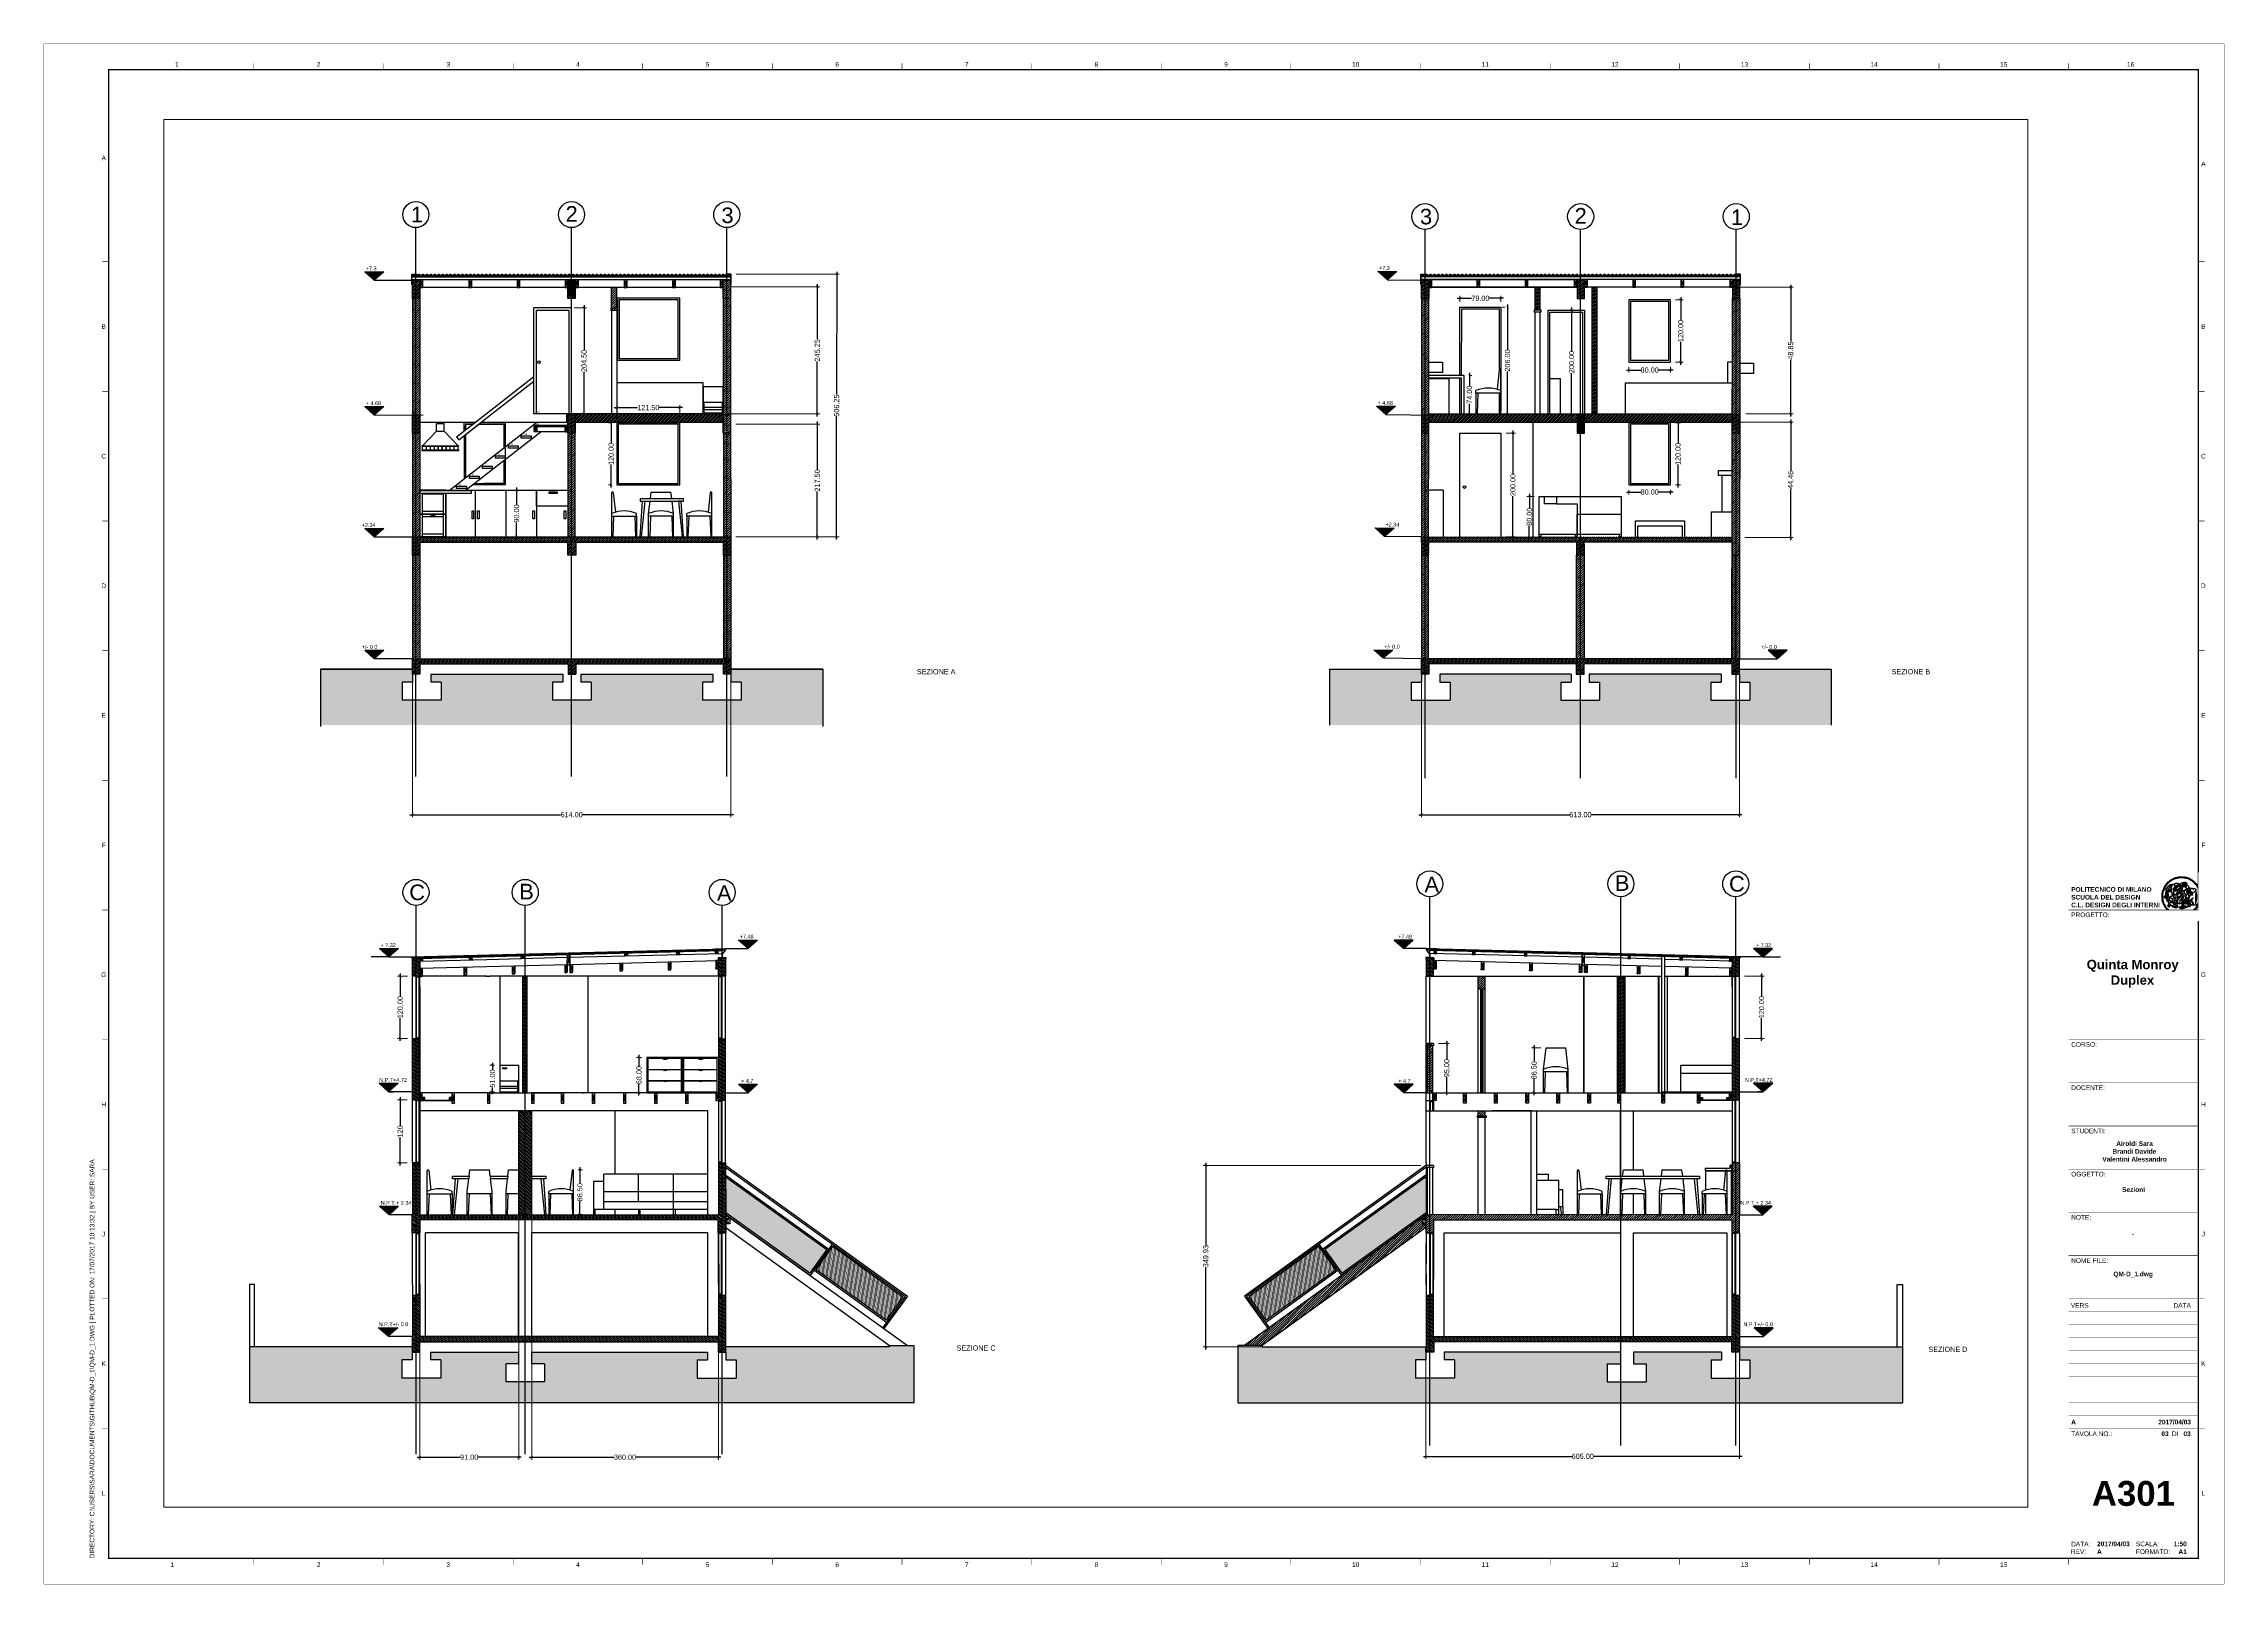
# Paper-space layout 'A301' of a CAD drawing. Header units: inches, sheet in millimetres. Extents: x 0 to 841, y 0 to 594.
# The model-space entities are those that its viewports show. They can reach past a viewport. Long polylines and large blocks are cut down to what shows.
import ezdxf
from ezdxf.enums import TextEntityAlignment as Align

# ---------------------------------------------------------------- set-up
doc = ezdxf.new("R2010")
doc.units = ezdxf.units.IN
doc.header["$MEASUREMENT"] = 0
doc.set_wipeout_variables(frame=1)
doc.layers.get('DEFPOINTS').update_dxf_attribs({"color": 11})
for name, color, linetype in [('A-ANNO-SYMB', 6, 'Continuous'), ('A-ANNO-TEXT', 6, 'Continuous'), ('A-DOOR-FULL', 161, 'Continuous'), ('A-ELEV-MBE1', 7, 'Continuous'), ('A-ELEV-PATT', 8, 'Continuous'), ('A-FLOR-LEVL', 11, 'Continuous'), ('A-FURN', 3, 'Continuous'), ('A-GLAZ-FULL', 4, 'Continuous'), ('A-SECT-MCUT', 7, 'Continuous'), ('A-SECT-PATT', 8, 'Continuous'), ('A-WALL-FULL', 7, 'Continuous'), ('G-ANNO-LOGO', 3, 'Continuous'), ('G-ANNO-NPLT', 210, 'Continuous'), ('G-ANNO-TEXT', 3, 'Continuous'), ('G-ANNO-TTLB', 3, 'Continuous'), ('IN-ANNO-NPLT', 6, 'Continuous'), ('IN-FURN', 3, 'Continuous')]:
    doc.layers.add(name, color=color, linetype=linetype)
doc.layers.add('k_prospetto', color=251, linetype='Continuous', plot=False)
doc.layers.add('Muri', color=7, linetype='Continuous', plot=False)
doc.styles.add('Annotativa', font='arial.ttf')
doc.styles.add('ARIAL', font='arial.ttf', dxfattribs={"height": 2})
doc.styles.add('ARIAL-BOLD', font='')
doc.styles.add('E-ARIAL', font='arial.ttf')
doc.styles.get('ARIAL-BOLD').set_extended_font_data('Arial', bold=True)
doc.dimstyles.new('QM-D_1', dxfattribs={"dimtxt": 2, "dimasz": 1, "dimexe": 1, "dimexo": 2, "dimgap": 0.09, "dimtad": 0, "dimzin": 0, "dimdsep": 46, "dimtxsty": 'Annotativa', "dimblk": 'ARCHTICK', "dimcen": 0, "dimdle": 1, "dimclrd": 256, "dimadec": 0, "dimazin": 0, "dimtfac": 1, "dimtofl": 0, "dimtmove": 0, "dimatfit": 3, "dimldrblk": 'ARCHTICK', "dimfxl": 1, "dimtolj": 1, "dimtzin": 0, "dimlwd": -1, "dimlwe": 5, "dimarcsym": 2})
pattern_1 = [(45, (407.2134, 1330.8159), (-1.767767, 1.767767), [])]
pattern_2 = [(225, (6780.476, 3517.592), (1.767767, -1.767767), [])]
pattern_3 = [(45, (5361.9305, 1330.8159), (-1.767767, 1.767767), [])]
pattern_4 = [(135, (414.7082, -172.1452), (-1.767767, -1.767767), [])]
pattern_5 = [(135, (-210.4504, -172.1452), (-1.767767, -1.767767), [])]
pattern_6 = [(135, (-11506.758, -5464.66), (-1.76776695, -1.76776695), [])]
pattern_7 = [(135, (-9600.062, -4129.3072), (-1.76776695, -1.76776695), [])]

# ---------------------------------------------------------------- blocks, each defined once
blk = doc.blocks.new('A1_GRID_LAYOUT')
at = {"layer": 'G-ANNO-NPLT', "const_width": 0.18}
for points in [[(841, 594), (0, 594)], [(0, 0), (0, 594)], [(841, 0), (841, 594)], [(841, 0), (0, 0)]]:
    blk.add_lwpolyline(points, dxfattribs=at)
at = {"layer": 'G-ANNO-TTLB', "const_width": 0.5, "flags": 128}
blk.add_lwpolyline([(25, 584), (25, 10), (831, 10), (831, 584)], close=True, dxfattribs=at)
at = {"layer": 'G-ANNO-TTLB', "const_width": 0.18, "flags": 128}
for points in [[(81, 586.5), (81, 584)], [(131, 586.5), (131, 584)], [(181, 586.5), (181, 584)], [(231, 586.5), (231, 584)], [(281, 586.5), (281, 584)], [(331, 586.5), (331, 584)], [(381, 586.5), (381, 584)], [(431, 586.5), (431, 584)], [(481, 586.5), (481, 584)], [(531, 586.5), (531, 584)], [(581, 586.5), (581, 584)], [(631, 586.5), (631, 584)], [(681, 586.5), (681, 584)], [(731, 586.5), (731, 584)], [(781, 586.5), (781, 584)], [(0, 578.5), (0, 576)], [(25, 510), (22.5, 510)], [(833.5, 510), (831, 510)], [(25, 460), (22.5, 460)], [(833.5, 460), (831, 460)], [(25, 410), (22.5, 410)], [(833.5, 410), (831, 410)], [(25, 360), (22.5, 360)], [(833.5, 360), (831, 360)], [(25, 310), (22.5, 310)], [(833.5, 310), (831, 310)], [(25, 260), (22.5, 260)], [(833.5, 260), (831, 260)], [(25, 210), (22.5, 210)], [(833.5, 210), (831, 210)], [(25, 160), (22.5, 160)], [(833.5, 160), (831, 160)], [(25, 110), (22.5, 110)], [(833.5, 110), (831, 110)], [(833.5, 110), (831, 110)], [(25, 60), (22.5, 60)], [(833.5, 60), (831, 60)], [(833.5, 60), (831, 60)], [(81, 10), (81, 7.5)], [(131, 10), (131, 7.5)], [(181, 10), (181, 7.5)], [(231, 10), (231, 7.5)], [(281, 10), (281, 7.5)], [(331, 10), (331, 7.5)], [(381, 10), (381, 7.5)], [(431, 10), (431, 7.5)], [(481, 10), (481, 7.5)], [(531, 10), (531, 7.5)], [(581, 10), (581, 7.5)], [(631, 10), (631, 7.5)], [(681, 10), (681, 7.5)], [(731, 10), (731, 7.5)], [(781, 10), (781, 7.5)]]:
    blk.add_lwpolyline(points, dxfattribs=at)
at = {"layer": 'G-ANNO-TTLB', "const_width": 0.18}
blk.add_lwpolyline([(716.5, 10), (776.5, 10)], dxfattribs=at)
at = {"layer": 'G-ANNO-TEXT', "style": 'ARIAL'}
for s, p in [('1', (51.35, 586.07)), ('2', (106, 586.07)), ('3', (156, 586.07)), ('4', (206, 586.07)), ('5', (256, 586.07)), ('6', (306, 586.07)), ('7', (356, 586.07)), ('8', (406, 586.07)), ('9', (456, 586.07)), ('10', (506, 586.07)), ('11', (556, 586.07)), ('12', (606, 586.07)), ('13', (656, 586.07)), ('14', (706, 586.07)), ('15', (756, 586.07)), ('16', (804.89, 586.07)), ('A', (23.09, 549.98)), ('A', (832.98, 547.71)), ('B', (23.09, 485)), ('B', (832.98, 485)), ('C', (23.09, 435)), ('C', (832.98, 435)), ('D', (23.09, 385)), ('D', (832.98, 385)), ('E', (23.09, 335)), ('E', (832.98, 335)), ('F', (23.09, 285)), ('F', (832.98, 285)), ('G', (23.09, 235)), ('G', (832.98, 235)), ('H', (23.09, 185)), ('H', (832.98, 185)), ('J', (23.09, 135)), ('J', (832.98, 135)), ('K', (23.09, 85)), ('K', (832.98, 85)), ('L', (23.09, 35)), ('L', (832.98, 35)), ('2', (106, 7.51)), ('3', (156, 7.51)), ('6', (306, 7.51)), ('8', (406, 7.51)), ('9', (456, 7.51)), ('10', (506, 7.51)), ('12', (606, 7.51)), ('13', (656, 7.51)), ('1', (49.49, 7.51)), ('4', (206, 7.51)), ('5', (256, 7.51)), ('7', (356, 7.51)), ('11', (556, 7.51)), ('14', (706, 7.51)), ('15', (756, 7.51))]:
    blk.add_text(s, height=1.8, dxfattribs=at).set_placement(p, align=Align.MIDDLE_CENTER)
at = {"layer": 'G-ANNO-TEXT', "insert": (17.7, 9.95), "char_height": 1.8, "attachment_point": 1, "rotation": 90, "style": 'ARIAL'}
blk.add_mtext_dynamic_manual_height_columns('DIRECTORY: C:\\\\USERS\\\\SARA\\\\DOCUMENTS\\\\GITHUB\\\\QM-D_1\\\\QM-D_1.DWG | PLOTTED ON: 17/07/2017 10:13:32 | BY USER: SARA', width=412.209, gutter_width=9, heights=[0], dxfattribs=at)
blk = doc.blocks.new('logoPolimi')
for p, q in [((-2.37, 0.12), (-2.16, 0.11)), ((-2.37, 0.01), (-2.16, 0.01)), ((-2.36, 0.23), (-2.15, 0.21)), ((-2.35, 0.34), (-2.14, 0.31)), ((-2.33, 0.45), (-2.12, 0.41)), ((-2.3, 0.55), (-2.1, 0.51)), ((-2.28, 0.66), (-2.07, 0.6)), ((-2.24, 0.77), (-2.04, 0.7)), ((-2.2, 0.87), (-2.01, 0.79)), ((-2.16, 0.97), (-1.97, 0.89)), ((-2.11, 1.07), (-1.93, 0.98)), ((-2.06, 1.17), (-1.88, 1.07)), ((-2.01, 1.26), (-1.83, 1.15)), ((-1.94, 1.36), (-1.77, 1.24)), ((-1.88, 1.45), (-1.71, 1.32)), ((-1.84, 0.03), (-1.82, 0.35)), ((-1.81, 1.53), (-1.65, 1.4)), ((-1.74, 1.61), (-1.58, 1.47)), ((-1.73, 0.59), (-1.73, 0.59)), ((-1.73, 0.59), (-1.73, 0.59)), ((-1.66, 1.69), (-1.51, 1.54)), ((-1.65, 0.57), (-1.65, 0.57)), ((-1.59, 1.12), (-1.59, 1.12)), ((-1.58, 1.77), (-1.44, 1.61)), ((-1.51, 0.55), (-1.51, 0.55)), ((-1.51, 0.55), (-1.51, 0.55)), ((-1.49, 1.84), (-1.36, 1.68)), ((-1.41, 1.91), (-1.28, 1.74)), ((-1.32, 1.97), (-1.2, 1.8)), ((-1.31, 0.79), (-1.21, 0.75)), ((-1.21, 0.75), (-1.31, 0.79)), ((-1.21, 0.75), (-1.31, 0.79)), ((-1.22, 2.03), (-1.11, 1.85)), ((-1.21, 0.75), (-1.21, 0.75)), ((-1.21, 0.75), (-1.21, 0.75)), ((-1.19, 0.76), (-1.19, 0.76)), ((-1.19, 0.76), (-1.19, 0.76)), ((-1.17, 0.99), (-1.18, 0.99)), ((-1.18, 0.99), (-1.17, 0.99)), ((-1.16, 0.57), (-1.16, 0.57)), ((-1.16, 0.57), (-1.16, 0.57)), ((-1.13, 2.09), (-1.03, 1.9)), ((-1.1, 0.01), (-0.99, 0.06)), ((-0.99, 0.06), (-1.1, 0.01)), ((-0.99, 0.06), (-1.1, 0.01)), ((-1.03, 2.14), (-0.94, 1.95)), ((-0.99, 0.06), (-0.99, 0.06)), ((-0.99, 0.06), (-0.99, 0.06)), ((-0.97, 0.79), (-0.98, 0.79)), ((-0.89, 0.84), (-0.97, 0.79)), ((-0.97, 0.79), (-0.89, 0.84)), ((-0.96, 1.41), (-0.96, 1.41)), ((-0.96, 1.41), (-0.96, 1.41)), ((-0.93, 2.18), (-0.84, 1.99)), ((-0.89, 0.84), (-0.82, 0.87)), ((-0.82, 0.87), (-0.89, 0.84)), ((-0.89, 0.84), (-0.82, 0.87)), ((-0.88, 0.83), (-0.89, 0.84)), ((-0.85, 1.39), (-0.85, 1.39)), ((-0.85, 1.39), (-0.85, 1.39)), ((-0.84, 0.14), (-0.84, 0.14)), ((-0.83, 2.22), (-0.75, 2.03)), ((-0.77, 1.08), (-0.78, 1.08)), ((-0.78, 1.08), (-0.77, 1.08)), ((-0.61, 1.12), (-0.77, 1.08)), ((-0.77, 1.08), (-0.61, 1.12)), ((-0.77, 1.08), (-0.61, 1.12)), ((-0.75, 1.3), (-0.76, 1.29)), ((-0.76, 1.29), (-0.75, 1.3)), ((-0.72, 2.26), (-0.66, 2.06)), ((-0.65, 0.99), (-0.7, 0.96)), ((-0.69, 0.18), (-0.68, 0.18)), ((-0.66, 0.93), (-0.66, 0.93)), ((-0.66, 0.93), (-0.64, 0.93)), ((-0.66, 0.93), (-0.66, 0.93)), ((-0.66, 0.93), (-0.66, 0.93)), ((-0.63, 1.01), (-0.63, 1.01)), ((-0.63, 1.01), (-0.62, 1.01)), ((-0.63, 0.66), (-0.63, 0.66)), ((-0.61, 2.29), (-0.56, 2.09)), ((-0.6, 1.12), (-0.61, 1.12)), ((-0.61, 1.12), (-0.6, 1.12)), ((-0.61, 1.12), (-0.6, 1.12)), ((-0.61, 0.86), (-0.57, 0.85)), ((-0.57, 0.85), (-0.61, 0.86)), ((-0.61, 0.86), (-0.57, 0.85)), ((-0.53, 1.08), (-0.6, 1.12)), ((-0.6, 1.12), (-0.6, 1.11)), ((-0.6, 1.12), (-0.53, 1.08)), ((-0.57, 0.8), (-0.59, 0.8)), ((-0.57, 0.85), (-0.53, 0.84)), ((-0.57, 0.85), (-0.57, 0.85)), ((-0.57, 0.85), (-0.57, 0.85)), ((-0.57, 0.85), (-0.53, 0.84)), ((-0.56, 0.29), (-0.49, 0.48)), ((-0.56, 0.14), (-0.56, 0.29)), ((-0.5, 0.11), (-0.56, 0.14)), ((-0.53, 0.84), (-0.51, 0.84)), ((-0.53, 0.84), (-0.51, 0.84)), ((-0.53, 0.84), (-0.53, 0.84)), ((-0.51, 2.32), (-0.46, 2.11)), ((-0.51, 0.11), (-0.51, 0.11)), ((-0.51, 0.11), (-0.51, 0.11)), ((-0.34, 0.33), (-0.5, 0.11)), ((-0.49, 0.48), (-0.41, 0.55)), ((-0.42, 0.8), (-0.47, 0.79)), ((-0.42, 0.8), (-0.47, 0.79)), ((-0.47, 0.79), (-0.45, 0.76)), ((-0.47, 0.79), (-0.45, 0.76)), ((-0.45, 1.14), (-0.42, 1.11)), ((-0.42, 1.26), (-0.36, 1.22)), ((-0.41, 0.55), (-0.34, 0.49)), ((-0.4, 2.34), (-0.36, 2.13)), ((-0.4, 1.37), (-0.38, 1.38)), ((-0.39, 1.37), (-0.4, 1.37)), ((-0.35, 1.33), (-0.4, 1.37)), ((-0.39, 1.24), (-0.4, 1.23)), ((-0.38, 1.14), (-0.38, 1.14)), ((-0.34, 0.49), (-0.09, 0.48)), ((-0.16, 0.32), (-0.34, 0.33)), ((-0.14, 0.32), (-0.31, 0.34)), ((-0.29, 2.35), (-0.26, 2.14)), ((-0.28, 1.3), (-0.29, 1.3)), ((-0.28, 1.3), (-0.28, 1.3)), ((-0.18, 2.36), (-0.16, 2.15)), ((-0.16, 1.24), (-0.16, 1.25)), ((-0.16, 1.25), (-0.16, 1.25)), ((-0.16, 0.49), (-0.14, 0.64)), ((-0.06, 0.27), (-0.16, 0.32)), ((-0.1, 0.88), (-0.09, 0.87)), ((-0.08, 1.37), (-0.08, 1.38)), ((-0.08, 1.23), (-0.05, 1.21)), ((-0.05, 1.21), (-0.08, 1.23)), ((-0.08, 1.23), (-0.05, 1.21)), ((-0.07, 2.37), (-0.06, 2.16)), ((-0.03, 0.26), (-0.06, 0.27)), ((-0.05, 1.21), (-0.04, 1.21)), ((-0.04, 1.21), (-0.05, 1.21)), ((-0.04, 1.21), (-0.04, 1.21)), ((-0.04, 1.21), (-0.04, 1.21)), ((-0.04, 0.48), (-0.03, 0.26)), ((0.03, 1.15), (0.03, 1.15)), ((0.03, 0.66), (0.03, 0.67)), ((0.04, 2.37), (0.04, 2.16)), ((0.07, 0.58), (0.07, 0.57)), ((0.1, 1.18), (0.1, 1.18)), ((0.1, 0.84), (0.1, 0.84)), ((0.13, 1.32), (0.17, 1.19)), ((0.15, 2.36), (0.14, 2.16)), ((0.14, 0.71), (0.34, 0.65)), ((0.31, 0.56), (0.17, 0.63)), ((0.26, 2.36), (0.24, 2.15)), ((0.27, 1.61), (0.27, 1.61)), ((0.27, 1.61), (0.27, 1.61)), ((0.27, 1.61), (0.27, 1.61)), ((0.29, 1.29), (0.29, 1.29)), ((0.29, 1.29), (0.29, 1.29)), ((0.29, 1.29), (0.29, 1.29)), ((0.29, 1.29), (0.29, 1.29)), ((0.33, 0.49), (0.34, 0.49)), ((0.33, 0.03), (0.35, 0.03)), ((0.33, 0.03), (0.35, 0.03)), ((0.37, 2.34), (0.34, 2.13)), ((0.34, 0.65), (0.34, 0.64)), ((0.35, 0.03), (0.57, 0.06)), ((0.35, 0.03), (0.57, 0.06)), ((0.35, 0.03), (0.35, 0.03)), ((0.35, 0.03), (0.35, 0.03)), ((0.38, 1.36), (0.37, 1.35)), ((0.38, 0.34), (0.37, 0.34)), ((0.38, 0.34), (0.38, 0.34)), ((0.43, 0.67), (0.39, 0.64)), ((0.48, 2.32), (0.44, 2.12)), ((0.49, 1.05), (0.51, 1.13)), ((0.51, 1.13), (0.49, 1.05)), ((0.49, 1.05), (0.51, 1.13)), ((0.51, 1.31), (0.5, 1.29)), ((0.51, 1.13), (0.52, 1.23)), ((0.52, 1.23), (0.51, 1.23)), ((0.51, 1.23), (0.52, 1.23)), ((0.52, 1.23), (0.51, 1.13)), ((0.51, 1.13), (0.52, 1.23)), ((0.52, 1.24), (0.6, 1.37)), ((0.52, 1.23), (0.6, 1.36)), ((0.6, 1.36), (0.52, 1.23)), ((0.52, 1.23), (0.52, 1.23)), ((0.52, 1.23), (0.52, 1.24)), ((0.52, 1.23), (0.52, 1.23)), ((0.55, 1.07), (0.53, 1.06)), ((0.53, 1.04), (0.53, 1.06)), ((0.53, 1.05), (0.53, 1.04)), ((0.59, 2.3), (0.54, 2.09)), ((0.54, 0.3), (0.63, 0.32)), ((0.54, -0.08), (0.61, 0.06)), ((0.61, 0.06), (0.54, -0.08)), ((0.54, -0.08), (0.61, 0.06)), ((0.56, 0.19), (0.59, 0.21)), ((0.57, 1.07), (0.57, 1.07)), ((0.57, 1.07), (0.57, 1.07)), ((0.57, 1.07), (0.57, 1.07)), ((0.57, 1.07), (0.57, 1.07)), ((0.57, 1.07), (0.57, 1.07)), ((0.57, 1.07), (0.57, 1.07)), ((0.57, 1.07), (0.57, 1.07)), ((0.58, 0.3), (0.59, 0.29)), ((0.59, 0.78), (0.59, 0.79)), ((0.59, 0.79), (0.59, 0.79)), ((0.59, 0.79), (0.59, 0.79)), ((0.59, 0.79), (0.59, 0.78)), ((0.61, 0.06), (0.6, 0.07)), ((0.6, 0.07), (0.61, 0.06)), ((0.61, 0.06), (0.61, 0.07)), ((0.62, 0.21), (0.65, 0.22)), ((0.69, 2.27), (0.63, 2.07)), ((0.64, 1.37), (0.65, 1.37)), ((0.69, 0.86), (0.68, 0.86)), ((0.68, 0.86), (0.69, 0.86)), ((0.68, 0.76), (0.68, 0.76)), ((0.8, 2.23), (0.73, 2.03)), ((0.76, 0.26), (0.76, 0.26)), ((0.9, 2.19), (0.82, 2)), ((0.82, 0.35), (0.84, 0.36)), ((0.82, 0.35), (0.82, 0.35)), ((0.84, 0.36), (0.84, 0.37)), ((0.85, 0.34), (1.05, 0.35)), ((1, 2.15), (0.91, 1.96)), ((0.93, 1.05), (0.93, 1.05)), ((0.93, 1.05), (0.93, 1.05)), ((0.93, 1.05), (0.93, 1.04)), ((0.93, 1.05), (0.93, 1.05)), ((0.97, 0.66), (0.96, 0.66)), ((1.01, 0.97), (0.98, 0.96)), ((1.1, 2.1), (1, 1.91)), ((1.2, 2.04), (1.09, 1.86)), ((1.17, 0.96), (1.17, 0.95)), ((1.17, 0.95), (1.17, 0.95)), ((1.29, 1.99), (1.18, 1.81)), ((1.38, 1.92), (1.26, 1.75)), ((1.34, 0.37), (1.26, 0.04)), ((1.27, 0.37), (1.27, 0.38)), ((1.28, 0.95), (1.28, 0.95)), ((1.47, 1.86), (1.34, 1.69)), ((1.37, 0.73), (1.46, 0.81)), ((1.41, 0.4), (1.41, 0.41)), ((1.56, 1.79), (1.42, 1.63)), ((1.64, 1.71), (1.49, 1.56)), ((1.49, 0.9), (1.57, 0.92)), ((1.72, 1.63), (1.56, 1.49)), ((1.67, 0.6), (1.57, 0.53)), ((1.79, 1.55), (1.63, 1.41)), ((1.86, 1.47), (1.7, 1.34)), ((1.93, 1.38), (1.76, 1.26)), ((1.99, 1.29), (1.81, 1.17)), ((2.05, 1.19), (1.87, 1.09)), ((2.1, 1.1), (1.92, 1)), ((2.15, 1), (1.96, 0.91)), ((2.19, 0.9), (2, 0.82)), ((2.23, 0.79), (2.04, 0.72)), ((2.27, 0.69), (2.07, 0.63)), ((2.3, 0.58), (2.09, 0.53)), ((2.32, 0.47), (2.12, 0.43)), ((2.34, 0.37), (2.13, 0.33)), ((2.36, 0.26), (2.15, 0.23)), ((2.37, 0.15), (2.16, 0.13)), ((2.37, 0.04), (2.16, 0.03)), ((-2.37, -0.1), (-2.16, -0.09)), ((-2.36, -0.21), (-2.15, -0.19)), ((-2.35, -0.32), (-2.14, -0.29)), ((-2.33, -0.43), (-2.12, -0.39)), ((-2.31, -0.54), (-2.1, -0.49)), ((-2.28, -0.65), (-2.08, -0.59)), ((-2.25, -0.75), (-2.05, -0.69)), ((-2.21, -0.86), (-2.02, -0.78)), ((-2.17, -0.96), (-1.98, -0.87)), ((-2.12, -1.06), (-1.93, -0.96)), ((-2.07, -1.16), (-1.89, -1.05)), ((-2.04, -0.15), (-1.97, -0.2)), ((-2.01, -1.25), (-1.84, -1.14)), ((-1.95, -1.34), (-1.78, -1.22)), ((-1.89, -1.43), (-1.72, -1.31)), ((-1.82, -1.52), (-1.66, -1.38)), ((-1.75, -1.6), (-1.59, -1.46)), ((-1.67, -1.68), (-1.52, -1.53)), ((-1.58, -0.12), (-1.6, -0.18)), ((-1.6, -0.18), (-1.58, -0.28)), ((-1.57, -0.54), (-1.59, -0.54)), ((-1.59, -0.54), (-1.59, -0.54)), ((-1.59, -1.76), (-1.45, -1.6)), ((-1.56, -0.32), (-1.56, -0.31)), ((-1.56, -0.31), (-1.56, -0.31)), ((-1.53, -0.65), (-1.53, -0.65)), ((-1.53, -0.65), (-1.53, -0.65)), ((-1.51, -1.83), (-1.37, -1.67)), ((-1.48, -0.86), (-1.48, -0.85)), ((-1.42, -0.37), (-1.42, -0.37)), ((-1.42, -1.9), (-1.29, -1.73)), ((-1.38, -0.46), (-1.38, -0.46)), ((-1.33, -1.96), (-1.21, -1.79)), ((-1.31, -0.24), (-1.31, -0.23)), ((-1.31, -0.23), (-1.31, -0.24)), ((-1.24, -2.02), (-1.13, -1.84)), ((-1.23, -0.19), (-1.23, -0.19)), ((-1.23, -0.19), (-1.23, -0.19)), ((-1.23, -0.19), (-1.23, -0.19)), ((-1.23, -0.19), (-1.23, -0.19)), ((-1.14, -2.08), (-1.04, -1.89)), ((-1.04, -2.13), (-0.95, -1.94)), ((-1.01, -0.39), (-1.02, -0.39)), ((-1.02, -0.39), (-1.01, -0.39)), ((-1.02, -0.7), (-1.02, -0.7)), ((-1.02, -0.7), (-1.02, -0.7)), ((-1.02, -0.7), (-1.02, -0.7)), ((-0.94, -2.18), (-0.86, -1.98)), ((-0.84, -2.22), (-0.77, -2.02)), ((-0.79, -0.51), (-0.83, -0.58)), ((-0.83, -0.58), (-0.79, -0.51)), ((-0.83, -0.58), (-0.79, -0.51)), ((-0.78, -1.05), (-0.83, -0.94)), ((-0.83, -0.94), (-0.78, -1.05)), ((-0.83, -0.94), (-0.83, -0.94)), ((-0.83, -0.94), (-0.78, -1.05)), ((-0.82, -1.23), (-0.82, -1.23)), ((-0.82, -1.23), (-0.77, -1.23)), ((-0.77, -1.23), (-0.82, -1.23)), ((-0.82, -1.23), (-0.82, -1.23)), ((-0.77, -1.23), (-0.82, -1.23)), ((-0.75, -0.96), (-0.8, -0.89)), ((-0.8, -0.89), (-0.79, -0.92)), ((-0.79, -0.92), (-0.8, -0.89)), ((-0.8, -0.89), (-0.75, -0.96)), ((-0.79, -0.92), (-0.8, -0.89)), ((-0.8, -0.89), (-0.8, -0.89)), ((-0.8, -0.89), (-0.75, -0.96)), ((-0.79, -0.92), (-0.78, -0.95)), ((-0.78, -0.95), (-0.79, -0.92)), ((-0.78, -0.95), (-0.79, -0.92)), ((-0.77, -0.49), (-0.78, -0.48)), ((-0.78, -0.48), (-0.77, -0.49)), ((-0.78, -0.95), (-0.76, -1)), ((-0.76, -1), (-0.78, -0.95)), ((-0.76, -1), (-0.78, -0.95)), ((-0.71, -0.89), (-0.75, -0.87)), ((-0.75, -0.87), (-0.71, -0.89)), ((-0.75, -0.87), (-0.71, -0.89)), ((-0.72, -1.01), (-0.75, -0.96)), ((-0.75, -0.96), (-0.72, -1.01)), ((-0.75, -0.96), (-0.72, -1.01)), ((-0.74, -2.25), (-0.67, -2.05)), ((-0.64, -0.93), (-0.71, -0.89)), ((-0.71, -0.89), (-0.64, -0.93)), ((-0.71, -0.89), (-0.64, -0.93)), ((-0.66, -0.53), (-0.66, -0.53)), ((-0.66, -0.53), (-0.66, -0.53)), ((-0.66, -0.53), (-0.66, -0.53)), ((-0.63, -2.29), (-0.57, -2.08)), ((-0.52, -2.31), (-0.48, -2.11)), ((-0.39, -0.81), (-0.51, -0.69)), ((-0.51, -1.04), (-0.5, -1.04)), ((-0.48, -0.42), (-0.48, -0.42)), ((-0.48, -0.42), (-0.48, -0.42)), ((-0.48, -0.42), (-0.48, -0.42)), ((-0.42, -2.33), (-0.38, -2.13)), ((-0.41, -0.51), (-0.41, -0.51)), ((-0.38, -0.05), (-0.39, -0.12)), ((-0.39, -0.12), (-0.37, -0.1)), ((-0.35, -0.14), (-0.37, -0.08)), ((-0.37, -0.09), (-0.37, -0.09)), ((-0.33, -0.12), (-0.35, -0.14)), ((-0.32, -0.14), (-0.35, -0.14)), ((-0.35, -0.18), (-0.34, -0.22)), ((-0.34, -0.08), (-0.29, -0.16)), ((-0.34, -0.22), (-0.34, -0.22)), ((-0.27, -0.17), (-0.32, -0.14)), ((-0.31, -2.35), (-0.28, -2.14)), ((-0.25, -0.91), (-0.26, -0.9)), ((-0.26, -1.29), (0.1, -1.2)), ((0.1, -1.2), (-0.26, -1.29)), ((0.08, -1.4), (-0.26, -1.29)), ((-0.26, -1.29), (0.08, -1.4)), ((-0.26, -1.38), (-0.26, -1.29)), ((-0.26, -1.29), (-0.26, -1.29)), ((-0.26, -1.29), (-0.26, -1.38)), ((-0.26, -1.29), (0.08, -1.4)), ((-0.26, -1.29), (-0.26, -1.29)), ((0.08, -1.49), (-0.26, -1.38)), ((-0.26, -1.38), (0.09, -1.49)), ((-0.2, -2.36), (-0.18, -2.15)), ((-0.14, -0.15), (-0.16, -0.13)), ((-0.11, -0.04), (-0.12, -0.05)), ((-0.09, -2.37), (-0.08, -2.16)), ((-0.04, -0.41), (-0.01, -0.44)), ((-0.01, -0.44), (-0.04, -0.41)), ((-0.04, -0.41), (-0.01, -0.44)), ((0.03, -2.37), (0.02, -2.16)), ((0.07, -0.84), (0.07, -0.84)), ((0.07, -0.84), (0.07, -0.84)), ((0.1, -1.2), (0.08, -1.32)), ((0.08, -1.32), (0.13, -1.2)), ((0.08, -1.4), (0.72, -1.22)), ((0.72, -1.22), (0.08, -1.4)), ((0.08, -1.4), (0.72, -1.22)), ((0.72, -1.31), (0.08, -1.49)), ((0.08, -1.44), (0.08, -1.4)), ((0.08, -1.4), (0.08, -1.44)), ((0.08, -1.4), (0.08, -1.49)), ((0.08, -1.49), (0.08, -1.44)), ((0.08, -1.44), (0.08, -1.44)), ((0.08, -1.44), (0.08, -1.45)), ((0.08, -1.45), (0.08, -1.46)), ((0.08, -1.46), (0.08, -1.49)), ((0.1, -1.01), (0.09, -0.86)), ((0.1, -1.01), (0.09, -0.86)), ((0.09, -1.49), (0.72, -1.31)), ((0.1, -1.2), (0.12, -1.04)), ((0.12, -1.04), (0.1, -1.2)), ((0.13, -1.2), (0.1, -1.2)), ((0.1, -1.2), (0.13, -1.2)), ((0.13, -1.2), (0.1, -1.2)), ((0.1, -1.2), (0.1, -1.2)), ((0.11, -0.44), (0.11, -0.44)), ((0.11, -0.44), (0.11, -0.44)), ((0.12, -0.21), (0.12, -0.21)), ((0.12, -0.21), (0.12, -0.21)), ((0.12, -0.21), (0.12, -0.21)), ((0.12, -0.21), (0.12, -0.21)), ((0.12, -0.21), (0.12, -0.21)), ((0.12, -0.21), (0.12, -0.21)), ((0.12, -0.21), (0.12, -0.21)), ((0.12, -0.21), (0.12, -0.21)), ((0.12, -0.21), (0.12, -0.21)), ((0.12, -0.21), (0.12, -0.21)), ((0.12, -0.21), (0.12, -0.21)), ((0.12, -0.21), (0.12, -0.21)), ((0.12, -0.21), (0.12, -0.21)), ((0.12, -0.56), (0.14, -0.53)), ((0.14, -0.53), (0.12, -0.56)), ((0.12, -0.56), (0.14, -0.53)), ((0.12, -1.04), (0.12, -1.04)), ((0.12, -1.04), (0.12, -1.04)), ((0.12, -1.04), (0.12, -1.04)), ((0.14, -2.37), (0.12, -2.16)), ((0.21, -0.99), (0.13, -1.2)), ((0.13, -1.2), (0.21, -0.99)), ((0.36, -1.14), (0.13, -1.2)), ((0.13, -1.2), (0.26, -1.17)), ((0.14, -0.53), (0.16, -0.49)), ((0.16, -0.49), (0.14, -0.53)), ((0.14, -0.53), (0.16, -0.49)), ((0.16, -0.49), (0.16, -0.49)), ((0.16, -0.49), (0.16, -0.49)), ((0.28, -1.19), (0.21, -0.99)), ((0.21, -0.99), (0.31, -1.27)), ((0.25, -2.36), (0.22, -2.15)), ((0.24, -0.17), (0.24, -0.16)), ((0.24, -0.16), (0.24, -0.17)), ((0.25, -0.84), (0.25, -0.88)), ((0.25, -0.88), (0.25, -0.84)), ((0.25, -0.88), (0.25, -0.84)), ((0.25, -0.88), (0.29, -1.17)), ((0.26, -0.88), (0.25, -0.88)), ((0.31, -1.27), (0.25, -0.88)), ((0.26, -1.17), (0.28, -1.16)), ((0.28, -1.16), (0.36, -1.14)), ((0.29, -1.17), (0.28, -1.19)), ((0.35, -2.34), (0.32, -2.14)), ((0.36, -1.14), (0.72, -1.22)), ((0.72, -1.22), (0.36, -1.14)), ((0.46, -2.32), (0.42, -2.12)), ((0.49, -0.31), (0.49, -0.31)), ((0.49, -0.31), (0.49, -0.31)), ((0.5, -0.27), (0.5, -0.27)), ((0.51, -0.27), (0.51, -0.27)), ((0.57, -2.3), (0.52, -2.1)), ((0.68, -2.27), (0.62, -2.07)), ((0.78, -2.24), (0.71, -2.04)), ((0.72, -0.81), (0.75, -0.89)), ((0.72, -1.22), (0.72, -1.31)), ((0.72, -1.31), (0.72, -1.22)), ((0.74, -0.23), (0.74, -0.23)), ((0.74, -0.23), (0.75, -0.24)), ((0.75, -0.23), (0.75, -0.23)), ((0.89, -2.2), (0.81, -2)), ((0.86, -0.25), (0.82, -0.34)), ((0.87, -0.22), (0.86, -0.23)), ((0.87, -0.22), (0.86, -0.25)), ((0.99, -2.15), (0.9, -1.96)), ((0.96, -0.58), (0.96, -0.57)), ((1.09, -2.11), (0.99, -1.92)), ((1.05, -1.05), (1.04, -1.05)), ((1.19, -2.05), (1.08, -1.87)), ((1.28, -2), (1.17, -1.82)), ((1.37, -1.93), (1.25, -1.76)), ((1.31, -0.27), (1.3, -0.26)), ((1.3, -0.26), (1.3, -0.26)), ((1.3, -0.26), (1.3, -0.26)), ((1.3, -0.26), (1.31, -0.27)), ((1.3, -0.26), (1.3, -0.26)), ((1.46, -1.87), (1.33, -1.7)), ((1.54, -1.8), (1.41, -1.64)), ((1.63, -1.72), (1.48, -1.57)), ((1.71, -1.65), (1.55, -1.5)), ((1.78, -1.57), (1.62, -1.43)), ((1.85, -1.48), (1.69, -1.35)), ((1.92, -1.39), (1.75, -1.27)), ((1.98, -1.3), (1.81, -1.19)), ((2.04, -1.21), (1.86, -1.1)), ((2.09, -1.11), (1.91, -1.01)), ((2.14, -1.01), (1.95, -0.92)), ((2.19, -0.91), (1.99, -0.83)), ((2.23, -0.81), (2.03, -0.74)), ((2.26, -0.7), (2.06, -0.64)), ((2.29, -0.6), (2.09, -0.55)), ((2.32, -0.49), (2.11, -0.45)), ((2.34, -0.38), (2.13, -0.35)), ((2.35, -0.27), (2.15, -0.25)), ((2.37, -0.08), (2.16, -0.07)), ((2.36, -0.16), (2.16, -0.15))]:
    blk.add_line(p, q)
for points in [[(-1.9, 0.12), (-1.94, 0.02), (-2.05, -0.09), (-2.05, -0.09)], [(-1.86, 0.38), (-1.86, 0.38), (-1.87, 0.19), (-1.9, 0.12)], [(-1.76, 0.6), (-1.76, 0.6), (-1.84, 0.57), (-1.86, 0.38)], [(-1.86, -0.04), (-1.84, 0.02), (-1.84, 0.03), (-1.84, 0.03)], [(-1.82, 0.78), (-1.83, 0.8), (-1.85, 0.86), (-1.83, 0.88)], [(-1.82, 0.78), (-1.83, 0.8), (-1.85, 0.86), (-1.83, 0.88)], [(-1.83, 0.88), (-1.81, 0.9), (-1.76, 0.96), (-1.76, 0.96)], [(-1.83, 0.88), (-1.81, 0.9), (-1.76, 0.96), (-1.76, 0.96)], [(-1.76, 0.6), (-1.83, 0.7), (-1.78, 0.74), (-1.78, 0.74)], [(-1.78, 0.74), (-1.79, 0.74), (-1.83, 0.7), (-1.76, 0.6)], [(-1.78, 0.74), (-1.8, 0.76), (-1.81, 0.78), (-1.82, 0.78)], [(-1.78, 0.74), (-1.8, 0.76), (-1.81, 0.78), (-1.82, 0.78)], [(-1.82, 0.35), (-1.81, 0.5), (-1.73, 0.59), (-1.73, 0.59)], [(-1.82, -0.19), (-1.73, -0.07), (-1.75, 0.14), (-1.75, 0.3)], [(-1.75, 0.33), (-1.75, 0.17), (-1.73, -0.05), (-1.8, -0.17)], [(-1.78, 0.74), (-1.75, 0.72), (-1.72, 0.69), (-1.68, 0.7)], [(-1.68, 0.7), (-1.72, 0.69), (-1.75, 0.72), (-1.78, 0.74)], [(-1.68, 0.7), (-1.72, 0.69), (-1.75, 0.72), (-1.78, 0.74)], [(-1.78, 0.74), (-1.78, 0.74), (-1.78, 0.74), (-1.78, 0.74)], [(-1.76, 0.96), (-1.68, 1.1), (-1.59, 1.12), (-1.59, 1.12)], [(-1.76, 0.96), (-1.68, 1.1), (-1.6, 1.12), (-1.6, 1.12)], [(-1.73, 0.59), (-1.74, 0.59), (-1.75, 0.6), (-1.76, 0.6)], [(-1.73, 0.59), (-1.74, 0.59), (-1.75, 0.6), (-1.76, 0.6)], [(-1.75, 0.3), (-1.76, 0.47), (-1.65, 0.57), (-1.65, 0.57)], [(-1.65, 0.57), (-1.65, 0.57), (-1.76, 0.5), (-1.75, 0.33)], [(-1.65, 0.57), (-1.68, 0.58), (-1.7, 0.58), (-1.73, 0.59)], [(-1.65, 0.57), (-1.68, 0.58), (-1.7, 0.58), (-1.73, 0.59)], [(-1.5, 0.71), (-1.53, 0.74), (-1.61, 0.71), (-1.68, 0.7)], [(-1.68, 0.7), (-1.61, 0.71), (-1.53, 0.73), (-1.5, 0.71)], [(-1.5, 0.71), (-1.53, 0.73), (-1.61, 0.71), (-1.68, 0.7)], [(-1.51, 0.55), (-1.56, 0.56), (-1.61, 0.56), (-1.65, 0.57)], [(-1.65, 0.57), (-1.61, 0.56), (-1.56, 0.56), (-1.51, 0.55)], [(-1.51, 0.55), (-1.56, 0.56), (-1.61, 0.56), (-1.65, 0.57)], [(-1.59, 1.12), (-1.6, 1.06), (-1.61, 0.99), (-1.61, 0.97)], [(-1.61, 0.97), (-1.61, 0.99), (-1.6, 1.06), (-1.59, 1.12)], [(-1.61, 0.97), (-1.61, 0.99), (-1.6, 1.06), (-1.59, 1.12)], [(-1.61, 0.97), (-1.61, 0.95), (-1.56, 0.88), (-1.54, 0.87)], [(-1.54, 0.87), (-1.56, 0.88), (-1.61, 0.95), (-1.61, 0.97)], [(-1.54, 0.87), (-1.56, 0.88), (-1.61, 0.96), (-1.61, 0.97)], [(-1.59, 1.12), (-1.59, 1.13), (-1.59, 1.15), (-1.58, 1.16)], [(-1.59, 1.12), (-1.59, 1.13), (-1.59, 1.15), (-1.58, 1.16)], [(-1.58, 1.16), (-1.57, 1.21), (-1.52, 1.23), (-1.49, 1.25)], [(-1.58, 1.16), (-1.57, 1.21), (-1.52, 1.23), (-1.49, 1.25)], [(-1.58, 0.36), (-1.58, 0.48), (-1.51, 0.55), (-1.51, 0.55)], [(-1.51, 0.55), (-1.51, 0.55), (-1.58, 0.48), (-1.58, 0.36)], [(-1.51, 0.55), (-1.51, 0.55), (-1.58, 0.48), (-1.58, 0.36)], [(-1.55, 0.04), (-1.55, 0.08), (-1.58, 0.25), (-1.58, 0.36)], [(-1.58, 0.36), (-1.58, 0.25), (-1.55, 0.08), (-1.55, 0.04)], [(-1.58, 0.36), (-1.58, 0.25), (-1.55, 0.08), (-1.55, 0.04)], [(-1.58, -0.12), (-1.57, -0.06), (-1.55, 0.02), (-1.55, 0.04)], [(-1.55, 0.04), (-1.55, 0.02), (-1.57, -0.06), (-1.58, -0.12)], [(-1.55, 0.04), (-1.55, 0.02), (-1.56, -0.04), (-1.57, -0.1)], [(-1.54, 0.87), (-1.52, 0.85), (-1.47, 0.83), (-1.44, 0.83)], [(-1.44, 0.83), (-1.47, 0.83), (-1.52, 0.85), (-1.54, 0.87)], [(-1.45, 0.83), (-1.47, 0.83), (-1.52, 0.85), (-1.54, 0.87)], [(-1.51, 0.55), (-1.33, 0.54), (-1.16, 0.57), (-1.16, 0.57)], [(-1.16, 0.57), (-1.16, 0.57), (-1.33, 0.54), (-1.51, 0.55)], [(-1.16, 0.57), (-1.16, 0.57), (-1.33, 0.54), (-1.51, 0.55)], [(-1.5, 0.71), (-1.46, 0.68), (-1.4, 0.62), (-1.33, 0.66)], [(-1.33, 0.66), (-1.4, 0.62), (-1.46, 0.68), (-1.5, 0.71)], [(-1.33, 0.66), (-1.4, 0.62), (-1.46, 0.68), (-1.5, 0.71)], [(-1.49, 1.25), (-1.46, 1.26), (-1.42, 1.33), (-1.39, 1.36)], [(-1.49, 1.25), (-1.46, 1.27), (-1.43, 1.34), (-1.39, 1.36)], [(-1.31, 0.79), (-1.33, 0.79), (-1.42, 0.83), (-1.45, 0.83)], [(-1.44, 0.83), (-1.42, 0.83), (-1.33, 0.79), (-1.31, 0.79)], [(-1.31, 0.79), (-1.33, 0.79), (-1.42, 0.83), (-1.44, 0.83)], [(-1.35, 1.1), (-1.4, 1.17), (-1.36, 1.23), (-1.29, 1.31)], [(-1.29, 1.31), (-1.36, 1.23), (-1.4, 1.17), (-1.35, 1.1)], [(-1.35, 1.1), (-1.4, 1.17), (-1.36, 1.23), (-1.29, 1.31)], [(-1.39, 1.36), (-1.35, 1.38), (-1.26, 1.4), (-1.19, 1.41)], [(-1.39, 1.36), (-1.35, 1.38), (-1.26, 1.4), (-1.19, 1.41)], [(-1.18, 0.99), (-1.24, 0.97), (-1.3, 1.03), (-1.35, 1.1)], [(-1.35, 1.1), (-1.3, 1.03), (-1.24, 0.97), (-1.18, 0.99)], [(-1.18, 1), (-1.24, 0.97), (-1.3, 1.03), (-1.35, 1.1)], [(-1.33, 0.66), (-1.28, 0.7), (-1.23, 0.73), (-1.21, 0.75)], [(-1.21, 0.75), (-1.23, 0.73), (-1.28, 0.7), (-1.33, 0.66)], [(-1.21, 0.75), (-1.23, 0.73), (-1.28, 0.7), (-1.33, 0.66)], [(-1.29, 1.31), (-1.22, 1.39), (-1.01, 1.41), (-0.96, 1.41)], [(-0.96, 1.41), (-1.01, 1.41), (-1.22, 1.39), (-1.29, 1.31)], [(-1.29, 1.31), (-1.22, 1.39), (-1.01, 1.41), (-0.96, 1.41)], [(-1.24, -0.02), (-1.21, -0.01), (-1.1, 0.01), (-1.1, 0.01)], [(-1.1, 0.01), (-1.1, 0.01), (-1.21, -0.01), (-1.24, -0.02)], [(-1.1, 0.01), (-1.1, 0.01), (-1.21, -0.01), (-1.24, -0.02)], [(-1.21, 0.75), (-1.2, 0.75), (-1.19, 0.76), (-1.19, 0.76)], [(-1.19, 0.76), (-1.19, 0.76), (-1.2, 0.75), (-1.21, 0.75)], [(-1.19, 0.76), (-1.19, 0.76), (-1.2, 0.76), (-1.21, 0.75)], [(-1.19, 1.41), (-1.11, 1.43), (-0.97, 1.41), (-0.97, 1.41)], [(-1.19, 1.41), (-1.12, 1.43), (-0.98, 1.41), (-0.98, 1.41)], [(-1.19, 0.76), (-1.19, 0.77), (-1.18, 0.78), (-1.18, 0.79)], [(-1.18, 0.79), (-1.18, 0.78), (-1.19, 0.77), (-1.19, 0.76)], [(-1.19, 0.76), (-1.19, 0.77), (-1.19, 0.78), (-1.18, 0.79)], [(-1.18, 0.68), (-1.18, 0.68), (-1.19, 0.71), (-1.19, 0.76)], [(-1.19, 0.76), (-1.19, 0.71), (-1.18, 0.68), (-1.18, 0.68)], [(-1.18, 0.68), (-1.18, 0.68), (-1.19, 0.71), (-1.19, 0.76)], [(-1.18, 0.97), (-1.18, 0.97), (-1.18, 0.98), (-1.17, 0.99)], [(-1.17, 0.99), (-1.18, 0.98), (-1.18, 0.97), (-1.18, 0.97)], [(-1.18, 0.97), (-1.18, 0.97), (-1.18, 0.98), (-1.17, 0.99)], [(-1.18, 0.79), (-1.17, 0.86), (-1.18, 0.95), (-1.18, 0.97)], [(-1.18, 0.97), (-1.18, 0.95), (-1.17, 0.86), (-1.18, 0.79)], [(-1.18, 0.79), (-1.17, 0.86), (-1.18, 0.95), (-1.18, 0.97)], [(-1.16, 0.57), (-1.17, 0.6), (-1.18, 0.64), (-1.18, 0.68)], [(-1.18, 0.68), (-1.18, 0.64), (-1.17, 0.6), (-1.16, 0.57)], [(-1.16, 0.57), (-1.17, 0.6), (-1.18, 0.64), (-1.18, 0.68)], [(-1.17, 0.99), (-1.17, 1.03), (-1.16, 1.09), (-1.14, 1.13)], [(-1.09, 0.42), (-1.1, 0.44), (-1.14, 0.48), (-1.16, 0.57)], [(-1.16, 0.57), (-1.14, 0.48), (-1.1, 0.44), (-1.09, 0.42)], [(-1.09, 0.42), (-1.1, 0.44), (-1.14, 0.48), (-1.16, 0.57)], [(-1.14, 1.13), (-1.12, 1.18), (-1.05, 1.31), (-1.05, 1.31)], [(-1.12, 0.46), (-1.12, 0.46), (-1.13, 0.38), (-1.11, 0.26)], [(-1.11, 0.26), (-1.08, 0.14), (-1.05, 0.03), (-1.05, 0.03)], [(-1.02, 0.32), (-1.02, 0.32), (-1.08, 0.4), (-1.09, 0.42)], [(-1.09, 0.42), (-1.08, 0.4), (-1.02, 0.32), (-1.02, 0.32)], [(-1.02, 0.32), (-1.02, 0.32), (-1.08, 0.4), (-1.09, 0.42)], [(-0.98, 0.2), (-0.98, 0.21), (-1.02, 0.32), (-1.02, 0.32)], [(-1.02, 0.32), (-1.02, 0.32), (-0.98, 0.21), (-0.98, 0.2)], [(-0.98, 0.2), (-0.98, 0.21), (-1.02, 0.32), (-1.02, 0.32)], [(-1.01, 0.12), (-1, 0.16), (-0.98, 0.19), (-0.98, 0.2)], [(-0.98, 0.2), (-0.98, 0.19), (-1, 0.16), (-1.01, 0.12)], [(-1.01, 0.12), (-1, 0.16), (-0.98, 0.19), (-0.98, 0.2)], [(-0.99, 0.06), (-1, 0.07), (-1.01, 0.1), (-1.01, 0.12)], [(-1.01, 0.12), (-1.01, 0.1), (-1, 0.07), (-0.99, 0.06)], [(-0.99, 0.06), (-1, 0.07), (-1.01, 0.1), (-1.01, 0.12)], [(-0.99, 0.06), (-0.99, 0.06), (-0.99, 0.06), (-0.98, 0.05)], [(-0.98, 0.05), (-0.99, 0.06), (-0.99, 0.06), (-0.99, 0.06)], [(-0.99, 0.05), (-0.99, 0.06), (-0.99, 0.06), (-0.99, 0.06)], [(-0.95, 0.02), (-0.96, 0.03), (-0.97, 0.04), (-0.99, 0.05)], [(-0.98, 1.41), (-0.98, 1.41), (-0.97, 1.41), (-0.96, 1.41)], [(-0.98, 0.81), (-0.94, 0.85), (-0.92, 0.93), (-0.91, 0.97)], [(-0.91, 0.97), (-0.92, 0.93), (-0.94, 0.85), (-0.98, 0.81)], [(-0.91, 0.97), (-0.92, 0.93), (-0.94, 0.85), (-0.98, 0.81)], [(-0.98, 0.79), (-0.98, 0.81), (-0.98, 0.81), (-0.98, 0.81)], [(-0.98, 0.81), (-0.98, 0.81), (-0.98, 0.81), (-0.98, 0.79)], [(-0.98, 0.81), (-0.98, 0.81), (-0.98, 0.81), (-0.98, 0.79)], [(-0.98, 0.79), (-0.98, 0.79), (-0.98, 0.78), (-0.97, 0.77)], [(-0.98, 0.79), (-0.98, 0.79), (-0.98, 0.78), (-0.97, 0.77)], [(-0.98, 0.05), (-0.97, 0.04), (-0.96, 0.03), (-0.95, 0.02)], [(-0.95, 0.02), (-0.96, 0.03), (-0.97, 0.04), (-0.98, 0.05)], [(-0.97, 1.41), (-0.97, 1.41), (-0.97, 1.41), (-0.96, 1.41)], [(-0.97, 0.77), (-0.96, 0.74), (-0.91, 0.64), (-0.91, 0.57)], [(-0.97, 0.77), (-0.96, 0.74), (-0.91, 0.64), (-0.91, 0.57)], [(-0.96, 1.41), (-0.94, 1.41), (-0.9, 1.41), (-0.85, 1.39)], [(-0.96, 1.41), (-0.94, 1.41), (-0.9, 1.41), (-0.85, 1.39)], [(-0.95, 0.02), (-0.94, 0.01), (-0.92, 0.01), (-0.9, 0.01)], [(-0.9, 0.01), (-0.92, 0.01), (-0.94, 0.01), (-0.95, 0.02)], [(-0.91, 0.01), (-0.92, 0.01), (-0.94, 0.01), (-0.95, 0.02)], [(-0.91, 0.97), (-0.89, 1), (-0.87, 1.01), (-0.84, 1.02)], [(-0.84, 1.02), (-0.87, 1.01), (-0.89, 1), (-0.91, 0.97)], [(-0.84, 1.02), (-0.87, 1.01), (-0.89, 1.01), (-0.91, 0.97)], [(-0.91, 0.57), (-0.91, 0.5), (-0.9, 0.43), (-0.88, 0.37)], [(-0.91, 0.57), (-0.91, 0.5), (-0.9, 0.43), (-0.88, 0.37)], [(-0.87, 0.03), (-0.87, 0.03), (-0.89, 0.01), (-0.91, 0.01)], [(-0.9, 0.01), (-0.89, 0.01), (-0.87, 0.03), (-0.87, 0.03)], [(-0.87, 0.03), (-0.87, 0.03), (-0.89, 0.01), (-0.9, 0.01)], [(-0.88, 0.84), (-0.88, 0.84), (-0.89, 0.79), (-0.88, 0.77)], [(-0.88, 0.77), (-0.89, 0.79), (-0.88, 0.83), (-0.88, 0.83)], [(-0.74, 0.66), (-0.85, 0.67), (-0.88, 0.77), (-0.88, 0.77)], [(-0.88, 0.77), (-0.88, 0.77), (-0.85, 0.67), (-0.74, 0.66)], [(-0.88, 0.37), (-0.86, 0.32), (-0.83, 0.25), (-0.82, 0.25)], [(-0.88, 0.37), (-0.86, 0.32), (-0.83, 0.25), (-0.82, 0.25)], [(-0.87, 0.03), (-0.86, 0.03), (-0.86, 0.05), (-0.86, 0.06)], [(-0.86, 0.06), (-0.86, 0.05), (-0.86, 0.03), (-0.87, 0.03)], [(-0.86, 0.06), (-0.86, 0.05), (-0.86, 0.03), (-0.87, 0.03)], [(-0.85, 1.39), (-0.86, 1.42), (-0.8, 1.45), (-0.8, 1.46)], [(-0.85, 1.39), (-0.86, 1.42), (-0.83, 1.44), (-0.82, 1.45)], [(-0.86, 0.06), (-0.86, 0.07), (-0.86, 0.1), (-0.85, 0.11)], [(-0.85, 0.11), (-0.86, 0.1), (-0.86, 0.07), (-0.86, 0.06)], [(-0.85, 0.11), (-0.86, 0.1), (-0.86, 0.07), (-0.86, 0.06)], [(-0.81, 1.36), (-0.83, 1.37), (-0.84, 1.38), (-0.85, 1.39)], [(-0.85, 1.39), (-0.84, 1.38), (-0.83, 1.37), (-0.81, 1.36)], [(-0.85, 1.39), (-0.84, 1.38), (-0.83, 1.37), (-0.81, 1.36)], [(-0.85, 0.11), (-0.85, 0.12), (-0.84, 0.14), (-0.84, 0.14)], [(-0.84, 0.14), (-0.84, 0.14), (-0.85, 0.12), (-0.85, 0.11)], [(-0.84, 0.14), (-0.84, 0.14), (-0.85, 0.12), (-0.85, 0.11)], [(-0.84, 1.02), (-0.83, 1.03), (-0.81, 1.05), (-0.78, 1.08)], [(-0.78, 1.08), (-0.81, 1.05), (-0.83, 1.03), (-0.84, 1.02)], [(-0.78, 1.08), (-0.81, 1.05), (-0.83, 1.03), (-0.84, 1.02)], [(-0.84, 0.14), (-0.83, 0.15), (-0.81, 0.16), (-0.81, 0.16)], [(-0.81, 0.16), (-0.81, 0.16), (-0.83, 0.15), (-0.84, 0.14)], [(-0.81, 0.16), (-0.81, 0.16), (-0.84, 0.15), (-0.84, 0.14)], [(-0.84, 0.15), (-0.84, 0.15), (-0.84, 0.15), (-0.84, 0.14)], [(-0.84, 0.14), (-0.84, 0.14), (-0.84, 0.14), (-0.84, 0.14)], [(-0.84, 0.14), (-0.84, 0.14), (-0.84, 0.14), (-0.84, 0.14)], [(-0.84, 0.14), (-0.84, 0.14), (-0.84, 0.14), (-0.84, 0.14)], [(-0.82, 1.45), (-0.82, 1.45), (-0.8, 1.45), (-0.8, 1.45)], [(-0.82, 0.87), (-0.82, 0.87), (-0.72, 0.91), (-0.66, 0.93)], [(-0.66, 0.93), (-0.72, 0.91), (-0.82, 0.87), (-0.82, 0.87)], [(-0.82, 0.87), (-0.82, 0.87), (-0.72, 0.91), (-0.66, 0.93)], [(-0.82, 0.25), (-0.8, 0.25), (-0.77, 0.24), (-0.77, 0.23)], [(-0.82, 0.25), (-0.8, 0.25), (-0.78, 0.24), (-0.77, 0.23)], [(-0.76, 1.29), (-0.77, 1.32), (-0.79, 1.34), (-0.81, 1.36)], [(-0.81, 1.36), (-0.79, 1.34), (-0.77, 1.32), (-0.76, 1.29)], [(-0.81, 1.36), (-0.79, 1.34), (-0.77, 1.32), (-0.76, 1.3)], [(-0.81, 0.16), (-0.8, 0.17), (-0.8, 0.17), (-0.79, 0.18)], [(-0.79, 0.18), (-0.8, 0.17), (-0.8, 0.17), (-0.81, 0.16)], [(-0.79, 0.18), (-0.8, 0.17), (-0.8, 0.17), (-0.81, 0.16)], [(-0.8, 1.46), (-0.8, 1.49), (-0.69, 1.51), (-0.69, 1.51)], [(-0.8, 1.46), (-0.8, 1.49), (-0.75, 1.49), (-0.75, 1.49)], [(-0.8, 1.45), (-0.8, 1.45), (-0.8, 1.46), (-0.8, 1.46)], [(-0.79, 0.18), (-0.78, 0.18), (-0.77, 0.16), (-0.77, 0.16)], [(-0.77, 0.16), (-0.77, 0.16), (-0.78, 0.18), (-0.79, 0.18)], [(-0.77, 0.16), (-0.77, 0.16), (-0.78, 0.18), (-0.79, 0.18)], [(-0.78, 1.08), (-0.77, 1.1), (-0.76, 1.13), (-0.75, 1.16)], [(-0.75, 1.16), (-0.76, 1.13), (-0.77, 1.1), (-0.78, 1.08)], [(-0.75, 1.16), (-0.76, 1.13), (-0.77, 1.1), (-0.78, 1.08)], [(-0.77, 0.23), (-0.76, 0.22), (-0.72, 0.2), (-0.71, 0.2)], [(-0.77, 0.23), (-0.76, 0.22), (-0.72, 0.2), (-0.71, 0.2)], [(-0.77, 0.16), (-0.77, 0.16), (-0.74, 0.16), (-0.7, 0.17)], [(-0.7, 0.17), (-0.74, 0.16), (-0.77, 0.16), (-0.77, 0.16)], [(-0.7, 0.17), (-0.74, 0.16), (-0.77, 0.16), (-0.77, 0.16)], [(-0.76, 1.3), (-0.74, 1.25), (-0.73, 1.2), (-0.75, 1.16)], [(-0.75, 1.16), (-0.73, 1.2), (-0.74, 1.25), (-0.76, 1.29)], [(-0.76, 1.29), (-0.74, 1.25), (-0.73, 1.2), (-0.75, 1.16)], [(-0.75, 1.49), (-0.75, 1.52), (-0.69, 1.51), (-0.69, 1.51)], [(-0.7, 1.26), (-0.7, 1.28), (-0.73, 1.28), (-0.75, 1.3)], [(-0.75, 1.3), (-0.73, 1.28), (-0.7, 1.28), (-0.7, 1.26)], [(-0.71, 1.24), (-0.72, 1.25), (-0.73, 1.27), (-0.75, 1.28)], [(-0.63, 0.66), (-0.63, 0.66), (-0.73, 0.66), (-0.74, 0.66)], [(-0.74, 0.66), (-0.73, 0.66), (-0.63, 0.66), (-0.63, 0.66)], [(-0.65, 1.23), (-0.67, 1.24), (-0.71, 1.23), (-0.71, 1.24)], [(-0.71, 0.2), (-0.7, 0.2), (-0.69, 0.19), (-0.69, 0.18)], [(-0.71, 0.2), (-0.7, 0.2), (-0.69, 0.19), (-0.69, 0.18)], [(-0.65, 1.23), (-0.67, 1.24), (-0.7, 1.25), (-0.7, 1.26)], [(-0.7, 1.26), (-0.7, 1.25), (-0.67, 1.24), (-0.65, 1.23)], [(-0.7, 0.17), (-0.69, 0.17), (-0.68, 0.18), (-0.69, 0.18)], [(-0.69, 0.18), (-0.68, 0.18), (-0.69, 0.17), (-0.7, 0.17)], [(-0.69, 0.18), (-0.68, 0.18), (-0.69, 0.17), (-0.7, 0.17)], [(-0.69, 1.51), (-0.69, 1.59), (-0.51, 1.55), (-0.51, 1.55)], [(-0.69, 1.51), (-0.66, 1.55), (-0.66, 1.55), (-0.66, 1.55)], [(-0.66, 0.67), (-0.69, 0.69), (-0.68, 0.72), (-0.68, 0.76)], [(-0.68, 0.76), (-0.68, 0.72), (-0.69, 0.69), (-0.66, 0.67)], [(-0.66, 0.68), (-0.69, 0.69), (-0.68, 0.72), (-0.68, 0.76)], [(-0.68, 0.76), (-0.68, 0.79), (-0.67, 0.82), (-0.66, 0.83)], [(-0.66, 0.83), (-0.67, 0.82), (-0.68, 0.79), (-0.68, 0.76)], [(-0.68, 0.76), (-0.68, 0.79), (-0.67, 0.82), (-0.66, 0.83)], [(-0.68, 0.18), (-0.68, 0.18), (-0.56, 0.15), (-0.51, 0.11)], [(-0.68, 0.18), (-0.68, 0.18), (-0.56, 0.15), (-0.51, 0.11)], [(-0.66, 1.55), (-0.63, 1.57), (-0.51, 1.55), (-0.51, 1.55)], [(-0.62, 0.95), (-0.63, 0.95), (-0.64, 0.94), (-0.66, 0.93)], [(-0.66, 0.93), (-0.64, 0.94), (-0.63, 0.95), (-0.62, 0.95)], [(-0.66, 0.83), (-0.65, 0.85), (-0.61, 0.86), (-0.61, 0.86)], [(-0.61, 0.86), (-0.61, 0.86), (-0.65, 0.84), (-0.66, 0.83)], [(-0.66, 0.83), (-0.65, 0.84), (-0.61, 0.86), (-0.61, 0.86)], [(-0.63, 0.66), (-0.64, 0.67), (-0.65, 0.67), (-0.66, 0.68)], [(-0.63, 0.66), (-0.64, 0.67), (-0.65, 0.67), (-0.66, 0.67)], [(-0.66, 0.67), (-0.65, 0.67), (-0.64, 0.67), (-0.63, 0.66)], [(-0.59, 1.24), (-0.6, 1.23), (-0.63, 1.22), (-0.65, 1.23)], [(-0.65, 1.23), (-0.63, 1.22), (-0.6, 1.23), (-0.59, 1.24)], [(-0.56, 1.24), (-0.56, 1.24), (-0.63, 1.22), (-0.65, 1.23)], [(-0.63, 1.01), (-0.63, 1.01), (-0.64, 1), (-0.65, 0.99)], [(-0.64, 0.93), (-0.64, 0.93), (-0.58, 0.88), (-0.57, 0.85)], [(-0.64, 0.93), (-0.64, 0.93), (-0.58, 0.88), (-0.57, 0.85)], [(-0.6, 1.11), (-0.6, 1.11), (-0.59, 1.05), (-0.63, 1.01)], [(-0.6, 1.11), (-0.6, 1.11), (-0.59, 1.05), (-0.63, 1.01)], [(-0.5, 0.65), (-0.55, 0.61), (-0.6, 0.64), (-0.63, 0.66)], [(-0.5, 0.65), (-0.55, 0.61), (-0.6, 0.64), (-0.63, 0.66)], [(-0.62, 1.01), (-0.62, 1.01), (-0.62, 0.97), (-0.62, 0.95)], [(-0.62, 0.95), (-0.62, 0.97), (-0.62, 1.01), (-0.62, 1.01)], [(-0.56, 1.24), (-0.56, 1.24), (-0.57, 1.25), (-0.59, 1.24)], [(-0.59, 1.24), (-0.57, 1.25), (-0.56, 1.24), (-0.56, 1.24)], [(-0.41, 0.55), (-0.41, 0.55), (-0.59, 0.44), (-0.56, 0.15)], [(-0.52, 0.81), (-0.53, 0.8), (-0.56, 0.79), (-0.57, 0.8)], [(-0.57, 0.01), (-0.57, 0.01), (-0.38, -0.06), (-0.35, -0.15)], [(-0.49, 1.27), (-0.5, 1.26), (-0.53, 1.24), (-0.56, 1.24)], [(-0.52, 1.26), (-0.53, 1.26), (-0.54, 1.22), (-0.56, 1.24)], [(-0.56, 1.24), (-0.54, 1.22), (-0.53, 1.26), (-0.52, 1.26)], [(-0.47, 1.06), (-0.49, 1.06), (-0.53, 1.08), (-0.53, 1.08)], [(-0.53, 1.08), (-0.53, 1.08), (-0.49, 1.06), (-0.47, 1.06)], [(-0.53, 0.84), (-0.53, 0.84), (-0.52, 0.81), (-0.52, 0.81)], [(-0.49, 1.27), (-0.5, 1.26), (-0.51, 1.26), (-0.52, 1.26)], [(-0.52, 1.26), (-0.51, 1.26), (-0.5, 1.26), (-0.49, 1.27)], [(-0.51, 0.12), (-0.51, 0.12), (-0.52, 0.19), (-0.49, 0.21)], [(-0.51, 0.19), (-0.51, 0.18), (-0.52, 0.15), (-0.51, 0.14)], [(-0.51, 1.55), (-0.43, 1.57), (-0.43, 1.53), (-0.43, 1.53)], [(-0.51, 1.55), (-0.43, 1.57), (-0.35, 1.51), (-0.35, 1.51)], [(-0.51, 0.84), (-0.51, 0.84), (-0.46, 0.83), (-0.45, 0.83)], [(-0.51, 0.84), (-0.51, 0.84), (-0.46, 0.83), (-0.45, 0.83)], [(-0.42, 0.27), (-0.43, 0.27), (-0.5, 0.2), (-0.51, 0.19)], [(-0.51, 0.14), (-0.51, 0.13), (-0.47, 0.05), (-0.47, 0.04)], [(-0.51, 0.11), (-0.51, 0.11), (-0.51, 0.11), (-0.51, 0.11)], [(-0.51, 0.11), (-0.51, 0.11), (-0.47, 0.1), (-0.46, 0.04)], [(-0.51, 0.11), (-0.51, 0.11), (-0.51, 0.11), (-0.51, 0.11)], [(-0.51, 0.11), (-0.5, 0.11), (-0.5, 0.1), (-0.49, 0.1)], [(-0.47, 0.71), (-0.46, 0.66), (-0.5, 0.65), (-0.5, 0.65)], [(-0.47, 0.71), (-0.46, 0.66), (-0.5, 0.65), (-0.5, 0.65)], [(-0.44, 1.3), (-0.45, 1.3), (-0.47, 1.28), (-0.49, 1.27)], [(-0.49, 1.27), (-0.47, 1.28), (-0.45, 1.3), (-0.44, 1.3)], [(-0.44, 1.3), (-0.45, 1.3), (-0.47, 1.28), (-0.49, 1.27)], [(-0.49, 0.21), (-0.48, 0.21), (-0.47, 0.22), (-0.47, 0.23)], [(-0.49, 0.21), (-0.49, 0.21), (-0.49, 0.21), (-0.49, 0.21)], [(-0.37, -0.09), (-0.37, -0.07), (-0.49, 0.1), (-0.49, 0.1)], [(-0.46, 1.08), (-0.46, 1.07), (-0.46, 1.06), (-0.47, 1.06)], [(-0.47, 1.06), (-0.46, 1.06), (-0.46, 1.07), (-0.46, 1.08)], [(-0.45, 0.76), (-0.44, 0.74), (-0.47, 0.71), (-0.47, 0.71)], [(-0.45, 0.76), (-0.44, 0.74), (-0.47, 0.71), (-0.47, 0.71)], [(-0.47, 0.23), (-0.46, 0.24), (-0.44, 0.27), (-0.42, 0.27)], [(-0.47, 0.04), (-0.47, 0.03), (-0.44, 0.02), (-0.44, 0.01)], [(-0.44, 1.1), (-0.45, 1.1), (-0.46, 1.08), (-0.46, 1.08)], [(-0.46, 1.08), (-0.46, 1.09), (-0.45, 1.1), (-0.44, 1.1)], [(-0.46, 0.04), (-0.46, 0.03), (-0.45, 0.03), (-0.44, 0.02)], [(-0.45, 0.83), (-0.44, 0.83), (-0.39, 0.82), (-0.39, 0.82)], [(-0.45, 0.83), (-0.44, 0.83), (-0.39, 0.82), (-0.39, 0.82)], [(-0.36, 0.68), (-0.36, 0.66), (-0.45, 0.58), (-0.41, 0.55)], [(-0.41, 0.55), (-0.45, 0.58), (-0.4, 0.62), (-0.39, 0.62)], [(-0.41, 1.32), (-0.42, 1.3), (-0.43, 1.3), (-0.44, 1.3)], [(-0.44, 1.3), (-0.43, 1.3), (-0.42, 1.3), (-0.41, 1.32)], [(-0.41, 1.32), (-0.42, 1.3), (-0.43, 1.3), (-0.44, 1.3)], [(-0.42, 1.11), (-0.42, 1.11), (-0.44, 1.1), (-0.44, 1.1)], [(-0.44, 1.1), (-0.44, 1.1), (-0.42, 1.11), (-0.42, 1.11)], [(-0.44, 0.02), (-0.43, 0.01), (-0.44, 0.01), (-0.43, 0)], [(-0.44, 0.01), (-0.43, 0), (-0.43, -0.02), (-0.38, -0.05)], [(-0.43, 1.53), (-0.37, 1.53), (-0.35, 1.5), (-0.35, 1.5)], [(-0.4, 1.12), (-0.4, 1.11), (-0.42, 1.11), (-0.42, 1.11)], [(-0.42, 1.11), (-0.42, 1.11), (-0.4, 1.11), (-0.4, 1.12)], [(-0.39, 0.82), (-0.39, 0.81), (-0.42, 0.8), (-0.42, 0.8)], [(-0.39, 0.82), (-0.39, 0.81), (-0.42, 0.8), (-0.42, 0.8)], [(-0.35, 0.32), (-0.36, 0.31), (-0.41, 0.28), (-0.42, 0.27)], [(-0.42, 0.27), (-0.41, 0.27), (-0.39, 0.28), (-0.38, 0.3)], [(-0.4, 1.37), (-0.4, 1.37), (-0.39, 1.33), (-0.41, 1.32)], [(-0.41, 1.32), (-0.39, 1.33), (-0.4, 1.37), (-0.4, 1.37)], [(-0.4, 1.37), (-0.4, 1.37), (-0.39, 1.33), (-0.41, 1.32)], [(-0.34, 0.49), (-0.35, 0.51), (-0.36, 0.52), (-0.41, 0.55)], [(-0.41, 0.55), (-0.36, 0.52), (-0.35, 0.51), (-0.34, 0.49)], [(-0.38, 1.14), (-0.38, 1.14), (-0.39, 1.12), (-0.4, 1.12)], [(-0.4, 1.12), (-0.39, 1.12), (-0.38, 1.14), (-0.38, 1.14)], [(-0.37, 1.36), (-0.38, 1.36), (-0.38, 1.35), (-0.39, 1.37)], [(-0.39, 0.63), (-0.39, 0.64), (-0.38, 0.65), (-0.36, 0.67)], [(-0.39, 0.62), (-0.38, 0.63), (-0.39, 0.63), (-0.39, 0.63)], [(-0.38, 1.38), (-0.38, 1.38), (-0.38, 1.36), (-0.36, 1.36)], [(-0.38, 1.14), (-0.38, 1.14), (-0.35, 1.11), (-0.35, 1.15)], [(-0.35, 1.14), (-0.35, 1.11), (-0.38, 1.14), (-0.38, 1.14)], [(-0.38, 0.3), (-0.37, 0.31), (-0.34, 0.35), (-0.3, 0.34)], [(-0.35, 1.34), (-0.37, 1.35), (-0.37, 1.36), (-0.37, 1.36)], [(-0.36, 1.36), (-0.36, 1.36), (-0.37, 1.35), (-0.35, 1.34)], [(-0.36, 0.67), (-0.34, 0.68), (-0.35, 0.68), (-0.35, 0.73)], [(-0.35, 0.73), (-0.36, 0.68), (-0.35, 0.69), (-0.36, 0.68)], [(-0.35, 1.5), (-0.33, 1.52), (-0.31, 1.5), (-0.31, 1.5)], [(-0.35, 1.51), (-0.28, 1.52), (-0.25, 1.44), (-0.25, 1.44)], [(-0.28, 1.3), (-0.31, 1.32), (-0.34, 1.34), (-0.35, 1.34)], [(-0.35, 1.34), (-0.34, 1.34), (-0.31, 1.32), (-0.28, 1.3)], [(-0.28, 1.31), (-0.31, 1.32), (-0.31, 1.31), (-0.35, 1.33)], [(-0.3, 1.28), (-0.3, 1.26), (-0.34, 1.18), (-0.35, 1.14)], [(-0.35, 1.15), (-0.34, 1.18), (-0.3, 1.26), (-0.3, 1.28)], [(-0.3, 0.9), (-0.3, 0.9), (-0.34, 0.77), (-0.35, 0.73)], [(-0.35, 0.73), (-0.34, 0.78), (-0.32, 0.79), (-0.32, 0.79)], [(-0.31, 0.34), (-0.31, 0.34), (-0.34, 0.33), (-0.35, 0.32)], [(-0.25, 0.48), (-0.27, 0.49), (-0.33, 0.47), (-0.34, 0.49)], [(-0.34, 0.49), (-0.33, 0.47), (-0.21, 0.46), (-0.18, 0.47)], [(-0.32, 0.79), (-0.33, 0.84), (-0.31, 0.88), (-0.31, 0.88)], [(-0.31, 1.5), (-0.26, 1.48), (-0.25, 1.44), (-0.25, 1.44)], [(-0.31, 0.88), (-0.31, 0.91), (-0.26, 0.94), (-0.26, 0.94)], [(-0.29, 1.3), (-0.29, 1.3), (-0.29, 1.29), (-0.3, 1.28)], [(-0.3, 1.28), (-0.29, 1.29), (-0.29, 1.3), (-0.29, 1.3)], [(-0.3, 1.19), (-0.3, 1.2), (-0.26, 1.22), (-0.26, 1.22)], [(-0.3, 1.19), (-0.3, 1.2), (-0.26, 1.22), (-0.26, 1.22)], [(-0.25, 1.17), (-0.28, 1.17), (-0.29, 1.18), (-0.3, 1.19)], [(-0.25, 1.17), (-0.28, 1.17), (-0.29, 1.19), (-0.3, 1.19)], [(-0.26, 0.94), (-0.26, 0.94), (-0.29, 0.92), (-0.3, 0.9)], [(-0.3, 0.34), (-0.25, 0.33), (-0.15, 0.33), (-0.14, 0.32)], [(-0.25, 1.3), (-0.26, 1.3), (-0.27, 1.3), (-0.28, 1.31)], [(-0.25, 1.3), (-0.26, 1.3), (-0.27, 1.3), (-0.28, 1.3)], [(-0.26, 1.22), (-0.26, 1.22), (-0.22, 1.24), (-0.18, 1.24)], [(-0.26, 1.22), (-0.26, 1.22), (-0.22, 1.24), (-0.18, 1.24)], [(-0.26, 0.94), (-0.23, 1), (-0.18, 0.98), (-0.18, 0.98)], [(-0.18, 0.98), (-0.18, 0.98), (-0.23, 1), (-0.26, 0.94)], [(-0.25, 1.44), (-0.19, 1.42), (-0.22, 1.38), (-0.22, 1.38)], [(-0.25, 1.44), (-0.19, 1.42), (-0.21, 1.33), (-0.22, 1.33)], [(-0.22, 1.33), (-0.22, 1.32), (-0.22, 1.3), (-0.25, 1.3)], [(-0.22, 1.32), (-0.22, 1.32), (-0.22, 1.3), (-0.25, 1.3)], [(-0.22, 1.18), (-0.23, 1.17), (-0.23, 1.17), (-0.25, 1.17)], [(-0.22, 1.18), (-0.23, 1.17), (-0.23, 1.17), (-0.25, 1.17)], [(-0.18, 0.47), (-0.18, 0.47), (-0.23, 0.46), (-0.25, 0.48)], [(-0.22, 1.38), (-0.18, 1.35), (-0.21, 1.33), (-0.22, 1.32)], [(-0.21, 1.18), (-0.21, 1.19), (-0.22, 1.18), (-0.22, 1.18)], [(-0.21, 1.18), (-0.21, 1.18), (-0.22, 1.18), (-0.22, 1.18)], [(-0.22, 0.88), (-0.21, 0.91), (-0.19, 0.95), (-0.17, 0.96)], [(-0.17, 0.96), (-0.19, 0.95), (-0.21, 0.91), (-0.22, 0.88)], [(-0.22, 0.88), (-0.21, 0.91), (-0.19, 0.96), (-0.17, 0.96)], [(-0.19, 0.81), (-0.21, 0.83), (-0.22, 0.85), (-0.22, 0.88)], [(-0.22, 0.88), (-0.22, 0.85), (-0.21, 0.83), (-0.19, 0.81)], [(-0.19, 0.82), (-0.21, 0.83), (-0.22, 0.85), (-0.22, 0.88)], [(-0.13, 1.11), (-0.13, 1.11), (-0.2, 1.17), (-0.21, 1.18)], [(-0.13, 1.11), (-0.13, 1.11), (-0.2, 1.17), (-0.21, 1.18)], [(-0.16, 0), (-0.16, -0.01), (-0.17, -0.02), (-0.21, -0.04)], [(-0.17, 0.75), (-0.17, 0.77), (-0.18, 0.8), (-0.19, 0.82)], [(-0.17, 0.75), (-0.17, 0.77), (-0.18, 0.8), (-0.19, 0.81)], [(-0.19, 0.81), (-0.18, 0.8), (-0.17, 0.77), (-0.17, 0.75)], [(-0.19, -0.02), (-0.18, -0.02), (-0.16, -0.01), (-0.16, 0)], [(-0.18, 1.24), (-0.17, 1.24), (-0.17, 1.24), (-0.16, 1.25)], [(-0.18, 1.24), (-0.17, 1.24), (-0.17, 1.24), (-0.16, 1.24)], [(-0.18, 0.98), (-0.15, 0.99), (-0.13, 1), (-0.13, 1)], [(-0.13, 0.99), (-0.13, 0.99), (-0.15, 0.99), (-0.18, 0.98)], [(-0.18, 0.47), (-0.15, 0.48), (-0.14, 0.57), (-0.14, 0.57)], [(-0.15, 0.51), (-0.15, 0.49), (-0.18, 0.47), (-0.18, 0.47)], [(-0.17, 0.96), (-0.16, 0.96), (-0.13, 0.99), (-0.06, 0.97)], [(-0.06, 0.97), (-0.13, 0.99), (-0.16, 0.96), (-0.17, 0.96)], [(-0.17, 0.96), (-0.16, 0.97), (-0.13, 0.99), (-0.06, 0.97)], [(-0.15, 0.67), (-0.17, 0.7), (-0.17, 0.74), (-0.17, 0.75)], [(-0.17, 0.75), (-0.17, 0.74), (-0.17, 0.7), (-0.15, 0.67)], [(-0.15, 0.67), (-0.17, 0.7), (-0.17, 0.74), (-0.17, 0.75)], [(-0.17, -0.01), (-0.15, 0), (-0.08, 0.04), (-0.06, 0.05)], [(-0.16, 1.25), (-0.16, 1.25), (-0.16, 1.31), (-0.14, 1.33)], [(-0.16, 1.25), (-0.16, 1.25), (-0.16, 1.32), (-0.14, 1.33)], [(-0.16, 1.24), (-0.13, 1.25), (-0.11, 1.25), (-0.08, 1.23)], [(-0.08, 1.23), (-0.11, 1.25), (-0.13, 1.25), (-0.16, 1.24)], [(-0.16, 1.25), (-0.13, 1.25), (-0.11, 1.25), (-0.08, 1.23)], [(0.03, 0.66), (-0.09, 0.66), (-0.16, 0.69), (-0.16, 0.69)], [(-0.16, 0.49), (-0.16, 0.49), (0.03, 0.44), (0.07, 0.57)], [(0, 0.49), (-0.07, 0.47), (-0.16, 0.49), (-0.16, 0.49)], [(-0.16, 0), (-0.16, 0.01), (-0.14, 0.01), (-0.13, 0.01)], [(-0.13, 0.01), (-0.14, 0.01), (-0.16, 0.01), (-0.16, 0)], [(-0.14, 0.64), (-0.15, 0.65), (-0.15, 0.66), (-0.15, 0.67)], [(-0.15, 0.67), (-0.15, 0.66), (-0.15, 0.65), (-0.14, 0.64)], [(-0.14, 0.64), (-0.15, 0.65), (-0.15, 0.66), (-0.15, 0.67)], [(-0.14, 0.57), (-0.15, 0.56), (-0.15, 0.52), (-0.15, 0.51)], [(-0.14, 1.33), (-0.13, 1.34), (-0.1, 1.36), (-0.08, 1.37)], [(-0.14, 1.33), (-0.13, 1.34), (-0.1, 1.36), (-0.08, 1.37)], [(-0.14, 0.64), (-0.14, 0.61), (-0.13, 0.58), (-0.14, 0.57)], [(-0.14, 0.57), (-0.14, 0.59), (-0.14, 0.61), (-0.14, 0.64)], [(-0.06, 0.27), (-0.11, 0.27), (-0.14, 0.32), (-0.14, 0.32)], [(-0.14, 0.32), (-0.13, 0.31), (-0.07, 0.26), (-0.06, 0.26)], [(-0.04, 1.1), (-0.09, 1.08), (-0.13, 1.11), (-0.13, 1.11)], [(-0.04, 1.11), (-0.09, 1.08), (-0.13, 1.11), (-0.13, 1.11)], [(-0.06, 1.01), (-0.07, 1.01), (-0.13, 0.99), (-0.13, 0.99)], [(-0.13, 1), (-0.13, 1), (-0.11, 1), (-0.1, 1)], [(-0.13, 0.86), (-0.13, 0.86), (-0.1, 0.91), (-0.08, 0.89)], [(-0.13, 0.01), (-0.11, 0.02), (-0.07, 0.04), (-0.06, 0.05)], [(-0.06, 0.05), (-0.07, 0.04), (-0.11, 0.02), (-0.13, 0.01)], [(-0.08, 1.38), (-0.08, 1.38), (-0.12, 1.44), (-0.06, 1.51)], [(-0.08, 1.38), (-0.08, 1.38), (-0.12, 1.44), (-0.06, 1.51)], [(-0.1, 1), (-0.09, 1), (-0.06, 1.01), (-0.05, 1)], [(-0.09, 0.48), (-0.09, 0.48), (0, 0.47), (0.01, 0.49)], [(-0.05, 1.36), (-0.06, 1.37), (-0.07, 1.37), (-0.08, 1.37)], [(-0.08, 1.37), (-0.07, 1.37), (-0.06, 1.37), (-0.05, 1.36)], [(-0.08, 1.37), (-0.07, 1.37), (-0.06, 1.37), (-0.05, 1.36)], [(-0.06, 1.51), (0, 1.58), (0.02, 1.59), (0.04, 1.59)], [(-0.06, 1.51), (0, 1.58), (0.02, 1.59), (0.04, 1.59)], [(-0.05, 1.23), (-0.05, 1.23), (-0.06, 1.24), (-0.05, 1.25)], [(-0.05, 1.25), (-0.06, 1.24), (-0.05, 1.23), (-0.05, 1.23)], [(-0.05, 1.23), (-0.05, 1.23), (-0.06, 1.24), (-0.05, 1.25)], [(-0.01, 0.98), (-0.02, 1), (-0.06, 1.01), (-0.06, 1.01)], [(-0.06, 0.97), (-0.06, 0.97), (-0.03, 0.95), (-0.03, 0.95)], [(-0.03, 0.95), (-0.03, 0.95), (-0.06, 0.97), (-0.06, 0.97)], [(-0.06, 0.97), (-0.06, 0.97), (-0.03, 0.95), (-0.03, 0.95)], [(0.02, 0.2), (0.02, 0.21), (0, 0.26), (-0.06, 0.27)], [(-0.06, 0.26), (-0.05, 0.26), (-0.04, 0.26), (-0.03, 0.26)], [(-0.06, 0.05), (-0.04, 0.06), (0, 0.03), (0.01, 0.03)], [(-0.06, 0.05), (-0.05, 0.06), (-0.04, 0.06), (-0.03, 0.06)], [(-0.03, 0.06), (-0.04, 0.06), (-0.05, 0.06), (-0.06, 0.05)], [(0.1, 1.25), (0.08, 1.31), (-0.02, 1.35), (-0.05, 1.36)], [(-0.05, 1.36), (-0.02, 1.35), (0.08, 1.31), (0.1, 1.25)], [(-0.05, 1.36), (-0.02, 1.35), (0.08, 1.31), (0.1, 1.25)], [(-0.05, 1.25), (-0.04, 1.26), (-0.03, 1.25), (-0.03, 1.25)], [(-0.03, 1.25), (-0.03, 1.25), (-0.04, 1.26), (-0.05, 1.25)], [(-0.05, 1.25), (-0.04, 1.26), (-0.03, 1.25), (-0.03, 1.25)], [(-0.04, 1.21), (-0.05, 1.22), (-0.05, 1.23), (-0.05, 1.23)], [(-0.05, 1.23), (-0.05, 1.23), (-0.05, 1.22), (-0.04, 1.21)], [(-0.04, 1.21), (-0.05, 1.22), (-0.05, 1.23), (-0.05, 1.23)], [(-0.05, 1), (-0.05, 1), (-0.03, 1), (-0.02, 0.98)], [(-0.05, -0.03), (-0.05, -0.03), (-0.02, -0.01), (-0.01, 0.03)], [(-0.01, 0.03), (-0.02, -0.01), (-0.05, -0.03), (-0.05, -0.03)], [(-0.05, -0.03), (-0.05, -0.03), (-0.02, -0.01), (-0.01, 0.03)], [(-0.03, 1.18), (-0.03, 1.18), (-0.04, 1.2), (-0.04, 1.21)], [(0.03, 1.15), (0.02, 1.12), (-0.01, 1.12), (-0.04, 1.1)], [(0.03, 1.15), (0.02, 1.12), (-0.01, 1.13), (-0.04, 1.11)], [(-0.01, 0.9), (-0.04, 0.91), (-0.01, 0.93), (-0.01, 0.93)], [(-0.03, 1.25), (-0.02, 1.25), (-0.01, 1.24), (0, 1.23)], [(0, 1.23), (-0.01, 1.24), (-0.02, 1.25), (-0.03, 1.25)], [(-0.03, 1.25), (-0.02, 1.25), (-0.01, 1.24), (0, 1.23)], [(-0.03, 0.95), (-0.02, 0.94), (0, 0.93), (0.01, 0.92)], [(0.01, 0.92), (0, 0.93), (-0.02, 0.94), (-0.03, 0.95)], [(-0.03, 0.95), (-0.02, 0.94), (0, 0.93), (0.01, 0.92)], [(0.01, 0.23), (0.01, 0.25), (-0.02, 0.26), (-0.03, 0.26)], [(-0.03, 0.26), (-0.02, 0.26), (0.01, 0.25), (0.01, 0.23)], [(-0.03, 0.06), (-0.02, 0.05), (-0.01, 0.03), (-0.01, 0.03)], [(-0.01, 0.03), (-0.01, 0.03), (-0.02, 0.05), (-0.03, 0.06)], [(-0.02, 0.98), (-0.02, 0.98), (0.01, 0.98), (0.02, 0.97)], [(0.03, 0.95), (0.02, 0.97), (-0.01, 0.98), (-0.01, 0.98)], [(0.07, 0.85), (0.07, 0.85), (0.02, 0.89), (-0.01, 0.9)], [(-0.01, 0.03), (0, 0.03), (0.05, 0.04), (0.05, 0.04)], [(0.05, 0.04), (0.05, 0.04), (0, 0.03), (-0.01, 0.03)], [(0, 1.23), (0.01, 1.21), (0.01, 1.22), (0.02, 1.17)], [(0.02, 1.17), (0.01, 1.22), (0.01, 1.21), (0, 1.23)], [(0, 1.23), (0.01, 1.22), (0.01, 1.23), (0.02, 1.17)], [(0.06, 0.57), (0.04, 0.54), (0.03, 0.5), (0, 0.49)], [(0.01, 0.92), (0.03, 0.91), (0.03, 0.9), (0.03, 0.89)], [(0.03, 0.89), (0.03, 0.9), (0.03, 0.91), (0.01, 0.92)], [(0.01, 0.92), (0.03, 0.91), (0.03, 0.89), (0.03, 0.89)], [(0.01, 0.76), (0.01, 0.76), (0.04, 0.77), (0.06, 0.78)], [(0.01, 0.49), (0.03, 0.53), (0.07, 0.58), (0.07, 0.58)], [(0.02, 0.17), (0.04, 0.21), (0.01, 0.23), (0.01, 0.23)], [(0.01, 0.23), (0.01, 0.23), (0.04, 0.21), (0.02, 0.17)], [(0.01, 0.03), (0.02, 0.03), (0.12, 0.05), (0.08, 0.11)], [(0.02, 1.17), (0.03, 1.16), (0.03, 1.15), (0.03, 1.15)], [(0.03, 1.15), (0.03, 1.15), (0.03, 1.16), (0.02, 1.17)], [(0.02, 1.17), (0.03, 1.16), (0.03, 1.16), (0.03, 1.15)], [(0.02, 0.97), (0.02, 0.95), (0.05, 0.96), (0.05, 0.92)], [(0.08, 0.11), (0.04, 0.16), (0.02, 0.19), (0.02, 0.2)], [(0.07, 0.12), (0.07, 0.14), (0.02, 0.17), (0.02, 0.17)], [(0.02, 0.17), (0.02, 0.17), (0.07, 0.14), (0.07, 0.12)], [(0.21, 0.03), (0.21, 0.03), (0.02, -0.05), (0.1, -0.22)], [(0.08, 1.16), (0.07, 1.15), (0.03, 1.15), (0.03, 1.15)], [(0.08, 1.16), (0.07, 1.16), (0.03, 1.15), (0.03, 1.15)], [(0.06, 0.9), (0.07, 0.94), (0.03, 0.93), (0.03, 0.95)], [(0.03, 0.89), (0.03, 0.89), (0.05, 0.87), (0.05, 0.86)], [(0.05, 0.86), (0.05, 0.87), (0.03, 0.89), (0.03, 0.89)], [(0.03, 0.81), (0.06, 0.83), (0.07, 0.85), (0.07, 0.85)], [(0.03, 0.67), (0.04, 0.67), (0.06, 0.68), (0.08, 0.7)], [(0.08, 0.69), (0.07, 0.68), (0.04, 0.67), (0.03, 0.66)], [(0.04, 0.59), (0.04, 0.6), (0.03, 0.6), (0.03, 0.66)], [(0.03, 0.66), (0.03, 0.6), (0.06, 0.59), (0.06, 0.58)], [(0.04, 1.59), (0.07, 1.59), (0.11, 1.6), (0.11, 1.6)], [(0.04, 1.59), (0.07, 1.59), (0.11, 1.6), (0.11, 1.6)], [(0.06, 0.58), (0.05, 0.58), (0.05, 0.59), (0.04, 0.59)], [(0.05, 0.92), (0.05, 0.92), (0.07, 0.89), (0.07, 0.88)], [(0.05, 0.86), (0.05, 0.86), (0.07, 0.81), (0.07, 0.81)], [(0.06, 0.85), (0.05, 0.86), (0.05, 0.86), (0.05, 0.86)], [(0.05, 0.04), (0.09, 0.05), (0.08, 0.1), (0.07, 0.12)], [(0.07, 0.12), (0.08, 0.1), (0.09, 0.05), (0.05, 0.04)], [(0.08, 0.87), (0.08, 0.89), (0.06, 0.9), (0.06, 0.9)], [(0.07, 0.81), (0.07, 0.81), (0.06, 0.84), (0.06, 0.85)], [(0.08, 0.7), (0.06, 0.68), (0.08, 0.58), (0.06, 0.57)], [(0.08, 0.57), (0.08, 0.57), (0.07, 0.57), (0.06, 0.58)], [(0.06, 0.58), (0.07, 0.57), (0.07, 0.56), (0.07, 0.56)], [(0.07, 0.88), (0.07, 0.86), (0.1, 0.87), (0.1, 0.84)], [(0.07, 0.84), (0.07, 0.83), (0.08, 0.76), (0.08, 0.76)], [(0.07, 0.81), (0.07, 0.8), (0.08, 0.76), (0.08, 0.76)], [(0.08, 0.76), (0.08, 0.76), (0.07, 0.8), (0.07, 0.81)], [(0.07, 0.57), (0.08, 0.57), (0.08, 0.56), (0.08, 0.56)], [(0.07, 0.56), (0.07, 0.56), (0.09, 0.56), (0.11, 0.56)], [(0.1, 1.18), (0.1, 1.17), (0.09, 1.17), (0.08, 1.16)], [(0.1, 1.18), (0.1, 1.17), (0.09, 1.17), (0.08, 1.16)], [(0.11, 0.84), (0.1, 0.87), (0.08, 0.87), (0.08, 0.87)], [(0.08, 0.76), (0.08, 0.75), (0.09, 0.71), (0.08, 0.7)], [(0.08, 0.7), (0.09, 0.71), (0.08, 0.75), (0.08, 0.76)], [(0.08, 0.76), (0.08, 0.75), (0.1, 0.7), (0.08, 0.69)], [(0.11, 0.56), (0.1, 0.56), (0.08, 0.57), (0.08, 0.57)], [(0.08, 0.56), (0.08, 0.56), (0.1, 0.56), (0.11, 0.56)], [(0.1, 1.18), (0.11, 1.2), (0.12, 1.22), (0.1, 1.25)], [(0.1, 1.25), (0.12, 1.22), (0.11, 1.2), (0.1, 1.18)], [(0.1, 1.25), (0.12, 1.22), (0.11, 1.2), (0.1, 1.18)], [(0.16, 1.21), (0.15, 1.24), (0.11, 1.18), (0.1, 1.18)], [(0.16, 1.21), (0.15, 1.23), (0.11, 1.18), (0.1, 1.18)], [(0.1, 1.18), (0.1, 1.18), (0.1, 1.18), (0.1, 1.18)], [(0.1, 0.84), (0.1, 0.84), (0.15, 0.92), (0.16, 0.93)], [(0.11, 0.83), (0.1, 0.83), (0.1, 0.84), (0.1, 0.84)], [(0.1, 0.84), (0.1, 0.84), (0.1, 0.83), (0.11, 0.83)], [(0.11, 1.6), (0.11, 1.6), (0.19, 1.66), (0.27, 1.61)], [(0.11, 1.6), (0.11, 1.6), (0.19, 1.65), (0.27, 1.61)], [(0.11, 0.83), (0.11, 0.83), (0.16, 0.92), (0.16, 0.93)], [(0.12, 0.81), (0.12, 0.81), (0.11, 0.84), (0.11, 0.84)], [(0.12, 0.79), (0.11, 0.8), (0.11, 0.83), (0.11, 0.83)], [(0.11, 0.83), (0.11, 0.83), (0.11, 0.8), (0.12, 0.79)], [(0.11, 0.56), (0.11, 0.56), (0.12, 0.57), (0.14, 0.59)], [(0.14, 0.59), (0.12, 0.57), (0.11, 0.56), (0.11, 0.56)], [(0.11, 0.56), (0.13, 0.57), (0.15, 0.59), (0.15, 0.59)], [(0.12, -0.03), (0.12, -0.03), (0.11, 0.09), (0.12, 0.13)], [(0.13, 0.77), (0.12, 0.78), (0.12, 0.81), (0.12, 0.81)], [(0.12, 0.76), (0.12, 0.76), (0.12, 0.77), (0.12, 0.79)], [(0.12, 0.79), (0.12, 0.77), (0.12, 0.76), (0.12, 0.76)], [(0.15, 0.73), (0.15, 0.74), (0.12, 0.76), (0.12, 0.76)], [(0.12, 0.76), (0.12, 0.76), (0.15, 0.74), (0.15, 0.73)], [(0.12, 0.13), (0.12, 0.16), (0.15, 0.28), (0.17, 0.39)], [(0.12, 0.1), (0.12, 0.1), (0.2, 0.35), (0.25, 0.37)], [(0.13, 0.74), (0.13, 0.74), (0.14, 0.76), (0.13, 0.77)], [(0.16, 0.71), (0.16, 0.72), (0.14, 0.74), (0.13, 0.74)], [(0.14, 0.71), (0.14, 0.71), (0.15, 0.72), (0.15, 0.73)], [(0.15, 0.73), (0.15, 0.72), (0.14, 0.71), (0.14, 0.71)], [(0.16, 0.66), (0.16, 0.68), (0.14, 0.71), (0.14, 0.71)], [(0.14, 0.71), (0.14, 0.71), (0.16, 0.68), (0.16, 0.66)], [(0.14, 0.59), (0.17, 0.61), (0.15, 0.64), (0.16, 0.66)], [(0.16, 0.66), (0.15, 0.64), (0.17, 0.61), (0.14, 0.59)], [(0.16, 0.66), (0.17, 0.68), (0.15, 0.71), (0.15, 0.71)], [(0.15, 0.71), (0.15, 0.71), (0.16, 0.71), (0.16, 0.71)], [(0.15, 0.59), (0.18, 0.61), (0.16, 0.64), (0.16, 0.66)], [(0.16, 0.93), (0.16, 0.93), (0.23, 1.03), (0.16, 1.21)], [(0.16, 0.93), (0.16, 0.93), (0.23, 1.03), (0.16, 1.21)], [(0.18, 1.38), (0.18, 1.41), (0.21, 1.48), (0.21, 1.49)], [(0.21, 1.49), (0.21, 1.48), (0.18, 1.41), (0.18, 1.38)], [(0.18, 1.38), (0.18, 1.41), (0.21, 1.48), (0.21, 1.49)], [(0.2, 1.23), (0.2, 1.25), (0.18, 1.36), (0.18, 1.38)], [(0.18, 1.38), (0.18, 1.36), (0.2, 1.25), (0.2, 1.23)], [(0.2, 1.23), (0.2, 1.25), (0.18, 1.36), (0.18, 1.38)], [(0.23, 1.16), (0.23, 1.17), (0.21, 1.22), (0.2, 1.23)], [(0.2, 1.23), (0.21, 1.22), (0.23, 1.17), (0.23, 1.16)], [(0.23, 1.16), (0.23, 1.17), (0.21, 1.22), (0.2, 1.23)], [(0.21, 1.49), (0.21, 1.5), (0.23, 1.55), (0.24, 1.58)], [(0.24, 1.58), (0.23, 1.55), (0.21, 1.5), (0.21, 1.49)], [(0.21, 1.49), (0.21, 1.5), (0.23, 1.55), (0.24, 1.58)], [(0.22, 1.12), (0.22, 1.12), (0.22, 1.16), (0.23, 1.16)], [(0.23, 1.16), (0.22, 1.16), (0.22, 1.12), (0.22, 1.12)], [(0.22, 1.12), (0.22, 1.12), (0.23, 1.16), (0.23, 1.16)], [(0.25, 1.14), (0.24, 1.14), (0.22, 1.12), (0.22, 1.12)], [(0.22, 1.12), (0.22, 1.12), (0.24, 1.14), (0.25, 1.14)], [(0.25, 1.14), (0.24, 1.14), (0.22, 1.12), (0.22, 1.12)], [(0.24, 1.58), (0.25, 1.58), (0.26, 1.59), (0.27, 1.61)], [(0.27, 1.61), (0.26, 1.59), (0.25, 1.58), (0.24, 1.58)], [(0.24, 1.58), (0.25, 1.58), (0.26, 1.59), (0.27, 1.61)], [(0.28, 1.15), (0.27, 1.14), (0.25, 1.14), (0.25, 1.14)], [(0.25, 1.14), (0.25, 1.14), (0.27, 1.14), (0.28, 1.15)], [(0.28, 1.15), (0.27, 1.14), (0.25, 1.14), (0.25, 1.14)], [(0.27, 1.61), (0.28, 1.63), (0.31, 1.65), (0.32, 1.66)], [(0.27, 1.61), (0.29, 1.63), (0.31, 1.65), (0.32, 1.66)], [(0.27, 1.61), (0.27, 1.61), (0.27, 1.61), (0.27, 1.61)], [(0.28, 1.27), (0.27, 1.26), (0.28, 1.24), (0.28, 1.22)], [(0.28, 1.22), (0.28, 1.24), (0.27, 1.26), (0.28, 1.27)], [(0.28, 1.27), (0.27, 1.26), (0.28, 1.25), (0.28, 1.22)], [(0.29, 1.3), (0.28, 1.29), (0.28, 1.28), (0.28, 1.27)], [(0.29, 1.29), (0.28, 1.29), (0.28, 1.28), (0.28, 1.27)], [(0.28, 1.27), (0.28, 1.28), (0.28, 1.29), (0.29, 1.29)], [(0.28, 1.22), (0.28, 1.2), (0.28, 1.16), (0.28, 1.15)], [(0.28, 1.15), (0.28, 1.16), (0.28, 1.2), (0.28, 1.22)], [(0.28, 1.22), (0.28, 1.2), (0.28, 1.16), (0.28, 1.15)], [(0.35, 0.29), (0.34, 0.29), (0.28, 0.21), (0.29, 0.16)], [(0.35, 0.29), (0.34, 0.29), (0.28, 0.21), (0.29, 0.16)], [(0.3, 1.32), (0.3, 1.31), (0.29, 1.3), (0.29, 1.29)], [(0.29, 1.29), (0.29, 1.3), (0.3, 1.31), (0.3, 1.32)], [(0.3, 1.32), (0.3, 1.31), (0.29, 1.3), (0.29, 1.3)], [(0.37, 1.18), (0.32, 1.2), (0.29, 1.29), (0.29, 1.29)], [(0.29, 1.29), (0.29, 1.29), (0.32, 1.2), (0.37, 1.18)], [(0.29, 1.29), (0.29, 1.29), (0.32, 1.2), (0.37, 1.19)], [(0.29, 0.16), (0.3, 0.11), (0.33, 0.03), (0.33, 0.03)], [(0.29, 0.16), (0.3, 0.11), (0.33, 0.03), (0.33, 0.03)], [(0.31, 1.4), (0.31, 1.39), (0.3, 1.34), (0.3, 1.32)], [(0.31, 1.39), (0.31, 1.39), (0.3, 1.34), (0.3, 1.32)], [(0.3, 1.32), (0.3, 1.34), (0.31, 1.39), (0.31, 1.39)], [(0.32, 0.59), (0.3, 0.58), (0.32, 0.54), (0.32, 0.53)], [(0.32, 0.53), (0.32, 0.54), (0.3, 0.58), (0.32, 0.59)], [(0.35, 1.46), (0.34, 1.44), (0.32, 1.4), (0.31, 1.39)], [(0.31, 1.39), (0.32, 1.4), (0.34, 1.44), (0.35, 1.46)], [(0.35, 1.46), (0.34, 1.45), (0.32, 1.4), (0.31, 1.4)], [(0.32, 0.57), (0.31, 0.56), (0.31, 0.51), (0.32, 0.5)], [(0.32, 0.53), (0.31, 0.51), (0.33, 0.49), (0.33, 0.49)], [(0.33, 0.49), (0.33, 0.49), (0.31, 0.51), (0.32, 0.53)], [(0.32, 1.66), (0.33, 1.67), (0.41, 1.69), (0.41, 1.69)], [(0.32, 1.66), (0.33, 1.67), (0.4, 1.68), (0.4, 1.68)], [(0.34, 0.64), (0.33, 0.62), (0.33, 0.6), (0.32, 0.59)], [(0.34, 0.64), (0.34, 0.63), (0.32, 0.58), (0.32, 0.57)], [(0.32, 0.59), (0.33, 0.6), (0.33, 0.62), (0.34, 0.64)], [(0.32, 0.5), (0.33, 0.49), (0.33, 0.44), (0.34, 0.43)], [(0.35, 0.03), (0.35, 0.03), (0.33, -0.03), (0.32, -0.04)], [(0.32, -0.04), (0.33, -0.03), (0.35, 0.03), (0.35, 0.03)], [(0.32, -0.04), (0.33, -0.03), (0.35, 0.03), (0.35, 0.03)], [(0.4, 0.68), (0.39, 0.67), (0.34, 0.65), (0.34, 0.64)], [(0.37, 0.67), (0.36, 0.66), (0.35, 0.65), (0.34, 0.64)], [(0.34, 0.64), (0.35, 0.65), (0.36, 0.66), (0.37, 0.67)], [(0.39, 0.64), (0.39, 0.64), (0.35, 0.59), (0.34, 0.49)], [(0.34, 0.49), (0.34, 0.47), (0.34, 0.45), (0.34, 0.42)], [(0.34, 0.49), (0.34, 0.47), (0.34, 0.45), (0.35, 0.42)], [(0.34, 0.43), (0.35, 0.41), (0.37, 0.34), (0.4, 0.32)], [(0.34, 0.42), (0.34, 0.42), (0.35, 0.37), (0.38, 0.34)], [(0.39, 1.48), (0.38, 1.48), (0.35, 1.47), (0.35, 1.46)], [(0.35, 1.46), (0.35, 1.47), (0.38, 1.48), (0.39, 1.48)], [(0.39, 1.48), (0.38, 1.48), (0.35, 1.47), (0.35, 1.46)], [(0.35, 1.38), (0.35, 1.38), (0.38, 1.36), (0.41, 1.36)], [(0.35, 0.42), (0.35, 0.42), (0.35, 0.37), (0.38, 0.34)], [(0.37, 0.34), (0.37, 0.34), (0.36, 0.3), (0.35, 0.29)], [(0.37, 0.34), (0.37, 0.34), (0.36, 0.3), (0.35, 0.29)], [(0.37, 1.24), (0.37, 1.24), (0.39, 1.22), (0.41, 1.22)], [(0.51, 1.23), (0.45, 1.18), (0.37, 1.18), (0.37, 1.18)], [(0.37, 1.18), (0.37, 1.18), (0.45, 1.18), (0.51, 1.23)], [(0.37, 1.19), (0.37, 1.19), (0.45, 1.18), (0.52, 1.23)], [(0.43, 0.72), (0.4, 0.71), (0.41, 0.67), (0.37, 0.67)], [(0.37, 0.67), (0.41, 0.67), (0.4, 0.71), (0.43, 0.72)], [(0.38, 0.34), (0.39, 0.33), (0.44, 0.29), (0.44, 0.29)], [(0.46, 1.48), (0.45, 1.47), (0.4, 1.48), (0.39, 1.48)], [(0.39, 1.48), (0.4, 1.48), (0.45, 1.47), (0.46, 1.48)], [(0.46, 1.48), (0.45, 1.47), (0.4, 1.48), (0.39, 1.48)], [(0.4, 1.27), (0.4, 1.27), (0.39, 1.26), (0.42, 1.26)], [(0.4, 1.68), (0.4, 1.68), (0.5, 1.69), (0.55, 1.64)], [(0.46, 0.74), (0.42, 0.71), (0.4, 0.7), (0.4, 0.68)], [(0.4, 0.32), (0.44, 0.29), (0.49, 0.28), (0.5, 0.27)], [(0.41, 1.69), (0.41, 1.69), (0.5, 1.69), (0.55, 1.64)], [(0.5, 0.76), (0.49, 0.76), (0.46, 0.73), (0.43, 0.72)], [(0.43, 0.72), (0.46, 0.73), (0.49, 0.76), (0.5, 0.76)], [(0.47, 0.7), (0.46, 0.7), (0.43, 0.67), (0.43, 0.67)], [(0.44, 0.29), (0.44, 0.29), (0.47, 0.28), (0.47, 0.28)], [(0.53, 1.53), (0.53, 1.53), (0.47, 1.48), (0.46, 1.48)], [(0.46, 1.48), (0.47, 1.48), (0.53, 1.53), (0.53, 1.53)], [(0.53, 1.53), (0.53, 1.53), (0.47, 1.48), (0.46, 1.48)], [(0.64, 0.78), (0.61, 0.78), (0.5, 0.76), (0.46, 0.74)], [(0.53, 0.73), (0.51, 0.72), (0.48, 0.71), (0.47, 0.7)], [(0.47, 0.28), (0.48, 0.28), (0.5, 0.27), (0.5, 0.26)], [(0.48, 1.32), (0.48, 1.32), (0.52, 1.3), (0.55, 1.3)], [(0.52, 1.01), (0.51, 1.01), (0.49, 1.05), (0.49, 1.05)], [(0.49, 1.05), (0.49, 1.05), (0.51, 1.01), (0.52, 1.01)], [(0.52, 1.01), (0.51, 1.01), (0.49, 1.05), (0.49, 1.05)], [(0.56, 0.77), (0.55, 0.77), (0.51, 0.75), (0.5, 0.76)], [(0.5, 0.76), (0.51, 0.75), (0.55, 0.77), (0.56, 0.77)], [(0.5, 0.27), (0.5, 0.25), (0.54, 0.18), (0.56, 0.19)], [(0.5, 0.26), (0.51, 0.24), (0.53, 0.18), (0.56, 0.19)], [(0.53, 1.06), (0.53, 1.06), (0.52, 1), (0.52, 1.01)], [(0.53, 1.04), (0.53, 1.04), (0.52, 1), (0.52, 1.01)], [(0.52, 1.01), (0.52, 1), (0.53, 1.04), (0.53, 1.04)], [(0.54, 1.48), (0.54, 1.49), (0.53, 1.53), (0.53, 1.53)], [(0.53, 1.53), (0.53, 1.53), (0.54, 1.49), (0.54, 1.48)], [(0.54, 1.48), (0.54, 1.49), (0.53, 1.53), (0.53, 1.53)], [(0.55, 1.07), (0.54, 1.07), (0.53, 1.05), (0.53, 1.05)], [(0.53, 1.06), (0.53, 1.06), (0.54, 1.07), (0.55, 1.07)], [(0.59, 0.74), (0.58, 0.74), (0.54, 0.74), (0.53, 0.73)], [(0.58, 1.43), (0.57, 1.44), (0.54, 1.47), (0.54, 1.48)], [(0.54, 1.48), (0.54, 1.47), (0.57, 1.44), (0.58, 1.43)], [(0.58, 1.43), (0.57, 1.44), (0.54, 1.47), (0.54, 1.48)], [(0.68, 0.86), (0.54, 0.97), (0.57, 1.07), (0.57, 1.07)], [(0.57, 1.07), (0.57, 1.07), (0.54, 0.97), (0.68, 0.86)], [(0.57, 1.07), (0.57, 1.07), (0.54, 0.97), (0.68, 0.86)], [(0.55, 1.64), (0.55, 1.64), (0.6, 1.64), (0.62, 1.61)], [(0.55, 1.64), (0.55, 1.64), (0.6, 1.64), (0.62, 1.61)], [(0.57, 1.07), (0.56, 1.06), (0.55, 1.06), (0.55, 1.07)], [(0.55, 1.07), (0.55, 1.06), (0.56, 1.06), (0.57, 1.07)], [(0.57, 1.07), (0.56, 1.07), (0.55, 1.07), (0.55, 1.07)], [(0.59, 0.78), (0.58, 0.78), (0.57, 0.77), (0.56, 0.77)], [(0.56, 0.77), (0.57, 0.78), (0.58, 0.78), (0.59, 0.78)], [(0.56, 0.19), (0.57, 0.2), (0.59, 0.22), (0.61, 0.21)], [(0.57, 1.07), (0.57, 1.07), (0.58, 1.08), (0.58, 1.09)], [(0.58, 1.09), (0.58, 1.08), (0.57, 1.07), (0.57, 1.07)], [(0.58, 1.09), (0.58, 1.08), (0.57, 1.07), (0.57, 1.07)], [(0.57, 0.06), (0.57, 0.06), (0.58, 0.06), (0.6, 0.07)], [(0.57, 0.06), (0.57, 0.06), (0.58, 0.06), (0.6, 0.07)], [(0.6, 1.36), (0.6, 1.37), (0.59, 1.42), (0.58, 1.43)], [(0.58, 1.43), (0.59, 1.42), (0.6, 1.37), (0.6, 1.36)], [(0.6, 1.37), (0.6, 1.37), (0.59, 1.42), (0.58, 1.43)], [(0.58, 1.09), (0.6, 1.11), (0.59, 1.16), (0.59, 1.16)], [(0.59, 1.16), (0.59, 1.16), (0.6, 1.11), (0.58, 1.09)], [(0.59, 1.16), (0.59, 1.16), (0.6, 1.11), (0.58, 1.09)], [(0.59, 1.16), (0.59, 1.17), (0.59, 1.18), (0.6, 1.19)], [(0.6, 1.19), (0.59, 1.18), (0.59, 1.17), (0.59, 1.16)], [(0.61, 1.19), (0.59, 1.18), (0.59, 1.17), (0.59, 1.16)], [(0.59, 0.79), (0.59, 0.79), (0.63, 0.84), (0.69, 0.86)], [(0.69, 0.86), (0.63, 0.84), (0.59, 0.79), (0.59, 0.79)], [(0.59, 0.79), (0.59, 0.79), (0.63, 0.84), (0.69, 0.86)], [(0.63, 0.78), (0.63, 0.78), (0.61, 0.78), (0.59, 0.78)], [(0.59, 0.78), (0.61, 0.78), (0.63, 0.78), (0.63, 0.78)], [(0.66, 0.72), (0.66, 0.73), (0.6, 0.74), (0.59, 0.74)], [(0.59, 0.21), (0.59, 0.21), (0.62, 0.2), (0.63, 0.2)], [(0.6, 1.19), (0.62, 1.2), (0.62, 1.24), (0.62, 1.25)], [(0.62, 1.25), (0.62, 1.24), (0.62, 1.2), (0.6, 1.19)], [(0.6, 0.07), (0.62, 0.08), (0.65, 0.09), (0.66, 0.11)], [(0.6, 0.07), (0.62, 0.08), (0.65, 0.09), (0.66, 0.11)], [(0.62, 1.25), (0.62, 1.24), (0.62, 1.2), (0.61, 1.19)], [(0.61, 0.21), (0.63, 0.2), (0.69, 0.18), (0.72, 0.21)], [(0.62, 1.61), (0.63, 1.57), (0.66, 1.51), (0.66, 1.5)], [(0.62, 1.61), (0.63, 1.57), (0.66, 1.51), (0.66, 1.5)], [(0.62, 1.25), (0.62, 1.26), (0.63, 1.26), (0.64, 1.27)], [(0.64, 1.27), (0.63, 1.26), (0.62, 1.26), (0.62, 1.25)], [(0.64, 1.27), (0.63, 1.27), (0.62, 1.26), (0.62, 1.25)], [(0.63, 1.34), (0.63, 1.35), (0.63, 1.36), (0.64, 1.37)], [(0.64, 1.37), (0.63, 1.36), (0.63, 1.35), (0.63, 1.34)], [(0.64, 1.37), (0.63, 1.36), (0.63, 1.35), (0.63, 1.34)], [(0.64, 1.27), (0.65, 1.28), (0.63, 1.32), (0.63, 1.34)], [(0.63, 1.34), (0.63, 1.32), (0.65, 1.28), (0.64, 1.27)], [(0.63, 1.34), (0.63, 1.32), (0.65, 1.28), (0.64, 1.27)], [(0.68, 0.76), (0.66, 0.76), (0.64, 0.77), (0.63, 0.78)], [(0.63, 0.78), (0.64, 0.77), (0.66, 0.77), (0.68, 0.76)], [(0.63, 0.2), (0.64, 0.19), (0.7, 0.16), (0.76, 0.26)], [(0.65, 1.45), (0.65, 1.44), (0.65, 1.39), (0.64, 1.37)], [(0.65, 1.45), (0.65, 1.44), (0.65, 1.39), (0.64, 1.38)], [(0.64, 1.38), (0.64, 1.37), (0.64, 1.37), (0.64, 1.37)], [(0.64, 1.37), (0.64, 1.37), (0.64, 1.37), (0.64, 1.37)], [(0.76, 0.73), (0.76, 0.73), (0.67, 0.77), (0.64, 0.78)], [(0.66, 1.5), (0.66, 1.48), (0.65, 1.46), (0.65, 1.45)], [(0.66, 1.5), (0.66, 1.48), (0.65, 1.46), (0.65, 1.45)], [(0.65, 1.37), (0.65, 1.37), (0.8, 1.31), (0.89, 1.15)], [(0.65, 1.37), (0.65, 1.37), (0.8, 1.31), (0.89, 1.15)], [(0.67, 0.51), (0.67, 0.51), (0.65, 0.53), (0.66, 0.55)], [(0.65, 0.45), (0.66, 0.46), (0.67, 0.47), (0.67, 0.48)], [(0.66, 0.4), (0.65, 0.41), (0.65, 0.44), (0.65, 0.45)], [(0.72, 0.69), (0.72, 0.69), (0.67, 0.72), (0.66, 0.72)], [(0.66, 0.55), (0.68, 0.57), (0.72, 0.63), (0.72, 0.65)], [(0.72, 0.41), (0.71, 0.41), (0.66, 0.38), (0.66, 0.4)], [(0.66, 0.11), (0.69, 0.14), (0.76, 0.26), (0.76, 0.26)], [(0.66, 0.11), (0.69, 0.14), (0.77, 0.26), (0.77, 0.26)], [(0.67, 0.48), (0.68, 0.49), (0.67, 0.5), (0.67, 0.51)], [(0.91, 0.71), (0.83, 0.74), (0.75, 0.73), (0.68, 0.76)], [(0.68, 0.76), (0.69, 0.75), (0.71, 0.75), (0.71, 0.75)], [(0.69, 0.86), (0.7, 0.87), (0.96, 1.01), (1.2, 0.96)], [(0.69, 0.86), (0.7, 0.87), (0.71, 0.87), (0.73, 0.87)], [(0.73, 0.87), (0.71, 0.87), (0.7, 0.87), (0.69, 0.86)], [(0.71, 0.75), (0.73, 0.75), (0.78, 0.72), (0.79, 0.72)], [(0.72, 0.65), (0.73, 0.67), (0.72, 0.69), (0.72, 0.69)], [(0.76, 0.43), (0.76, 0.42), (0.72, 0.41), (0.72, 0.41)], [(0.72, 0.21), (0.76, 0.25), (0.79, 0.32), (0.83, 0.34)], [(0.73, 0.87), (0.79, 0.91), (0.91, 0.96), (1.02, 0.96)], [(0.98, 0.96), (0.87, 0.94), (0.79, 0.91), (0.73, 0.87)], [(0.88, 0.71), (0.86, 0.71), (0.76, 0.73), (0.76, 0.73)], [(0.8, 0.44), (0.79, 0.44), (0.76, 0.44), (0.76, 0.43)], [(0.76, 0.26), (0.77, 0.27), (0.78, 0.28), (0.79, 0.3)], [(0.76, 0.26), (0.77, 0.27), (0.78, 0.28), (0.79, 0.3)], [(0.79, 0.3), (0.79, 0.3), (0.78, 0.31), (0.82, 0.35)], [(0.79, 0.72), (0.8, 0.72), (0.83, 0.72), (0.83, 0.71)], [(0.82, 0.42), (0.82, 0.42), (0.81, 0.35), (0.79, 0.3)], [(0.79, 0.3), (0.79, 0.3), (0.81, 0.36), (0.84, 0.41)], [(0.83, 0.48), (0.82, 0.48), (0.81, 0.45), (0.8, 0.44)], [(0.82, 0.72), (0.82, 0.72), (0.97, 0.75), (0.97, 0.59)], [(0.83, 0.71), (0.82, 0.7), (0.82, 0.69), (0.82, 0.68)], [(0.82, 0.68), (0.83, 0.68), (0.85, 0.67), (0.85, 0.66)], [(0.93, 1.04), (0.9, 1.06), (0.87, 1.08), (0.83, 1.1)], [(0.85, 0.51), (0.84, 0.51), (0.84, 0.49), (0.83, 0.48)], [(0.83, 0.34), (0.87, 0.36), (0.92, 0.39), (0.94, 0.45)], [(0.85, 0.66), (0.85, 0.66), (0.84, 0.64), (0.84, 0.63)], [(0.84, 0.63), (0.84, 0.62), (0.86, 0.59), (0.87, 0.58)], [(0.84, 0.41), (0.84, 0.41), (0.86, 0.42), (0.87, 0.43)], [(0.84, -0.7), (0.84, -0.7), (0.87, -0.1), (1.27, 0.37)], [(0.84, 0.37), (0.84, 0.37), (0.91, 0.36), (0.91, 0.34)], [(0.84, -0.7), (0.84, -0.7), (0.87, -0.1), (1.27, 0.37)], [(0.86, 0.55), (0.86, 0.55), (0.85, 0.54), (0.85, 0.54)], [(0.85, 0.54), (0.86, 0.53), (0.86, 0.52), (0.85, 0.51)], [(0.87, 0.58), (0.87, 0.57), (0.87, 0.56), (0.86, 0.55)], [(0.87, 0.18), (0.87, 0.16), (0.86, 0.13), (0.88, 0.1)], [(0.87, 0.18), (0.87, 0.16), (0.86, 0.13), (0.88, 0.1)], [(0.87, 0.43), (0.95, 0.45), (0.98, 0.56), (0.98, 0.56)], [(0.91, 0.34), (0.9, 0.32), (0.87, 0.2), (0.87, 0.18)], [(0.91, 0.34), (0.9, 0.32), (0.87, 0.2), (0.87, 0.18)], [(1.41, 0.41), (0.88, 0.55), (1.23, 0.9), (1.28, 0.95)], [(1.41, 0.41), (0.88, 0.55), (1.23, 0.9), (1.28, 0.95)], [(0.97, 0.64), (0.95, 0.69), (0.91, 0.71), (0.88, 0.71)], [(0.88, 0.1), (0.89, 0.07), (0.9, 0), (0.9, -0.03)], [(0.88, 0.1), (0.89, 0.07), (0.9, 0), (0.9, -0.03)], [(0.89, 1.15), (0.89, 1.15), (0.93, 1.09), (0.93, 1.06)], [(0.89, 1.15), (0.89, 1.15), (0.93, 1.09), (0.93, 1.06)], [(0.96, 0.66), (0.95, 0.7), (0.94, 0.7), (0.91, 0.71)], [(0.93, 1.06), (0.93, 1.05), (0.93, 1.05), (0.93, 1.05)], [(0.93, 1.06), (0.93, 1.05), (0.93, 1.05), (0.93, 1.05)], [(0.93, 1.05), (0.93, 1.05), (0.93, 1.06), (0.93, 1.06)], [(0.93, 1.04), (0.98, 1), (1.01, 0.97), (1.01, 0.97)], [(1, 0.97), (1, 0.97), (0.98, 1), (0.93, 1.04)], [(0.94, 0.45), (0.96, 0.5), (0.99, 0.59), (0.97, 0.64)], [(1.17, 0.95), (1.04, 0.89), (0.97, 0.67), (0.97, 0.66)], [(0.97, 0.66), (0.97, 0.67), (1.04, 0.89), (1.18, 0.95)], [(0.98, 0.56), (0.98, 0.56), (0.98, 0.57), (0.97, 0.59)], [(1.27, 0.38), (1.12, 0.41), (0.98, 0.59), (0.98, 0.59)], [(0.99, 0.11), (0.99, 0.11), (0.99, 0.04), (1, -0.06)], [(1.02, 0.96), (1.06, 0.97), (1.14, 0.97), (1.17, 0.96)], [(1.05, 0.35), (1.05, 0.35), (1.1, 0.36), (1.13, 0.37)], [(1.18, 0.95), (1.23, 0.98), (1.28, 0.95), (1.28, 0.95)], [(1.41, 0.4), (1.37, 0.37), (1.32, 0.37), (1.27, 0.38)], [(1.27, 0.38), (1.32, 0.37), (1.37, 0.37), (1.41, 0.4)], [(1.28, 0.95), (1.32, 0.94), (1.36, 0.97), (1.5, 0.9)], [(1.28, 0.95), (1.31, 0.94), (1.4, 0.97), (1.49, 0.9)], [(1.57, 0.53), (1.54, 0.48), (1.44, 0.43), (1.41, 0.4)], [(1.5, 0.9), (1.51, 0.89), (1.58, 0.93), (1.6, 0.93)], [(1.57, 0.92), (1.7, 0.95), (1.76, 0.83), (1.76, 0.76)], [(1.6, 0.93), (1.64, 0.94), (1.74, 0.84), (1.76, 0.82)], [(1.76, 0.76), (1.76, 0.69), (1.67, 0.6), (1.67, 0.6)], [(1.71, 0.01), (1.68, -0.15), (1.74, -0.62), (1.73, -0.71)], [(1.75, 0.72), (1.74, 0.69), (1.71, 0.67), (1.71, 0.65)], [(1.71, 0.65), (1.75, 0.57), (1.78, 0.49), (1.79, 0.34)], [(1.71, 0.31), (1.71, 0.31), (1.74, 0.17), (1.71, 0.01)], [(1.72, 0.66), (1.77, 0.55), (1.79, 0.39), (1.82, 0.18)], [(1.82, 0.18), (1.86, -0.22), (1.76, -0.58), (1.73, -0.71)], [(1.76, 0.82), (1.76, 0.8), (1.77, 0.76), (1.75, 0.72)], [(1.79, 0.34), (1.79, 0.34), (1.82, 0.21), (1.82, 0.07)], [(1.82, 0.07), (1.83, -0.04), (1.82, -0.16), (1.82, -0.24)], [(-2.05, -0.09), (-2.05, -0.09), (-2.07, -0.12), (-2.04, -0.15)], [(-1.95, -0.22), (-1.95, -0.22), (-1.96, -0.21), (-1.95, -0.2)], [(-1.95, -0.2), (-1.94, -0.2), (-1.93, -0.18), (-1.92, -0.16)], [(-1.84, -0.25), (-1.84, -0.26), (-1.95, -0.23), (-1.95, -0.22)], [(-1.92, -0.16), (-1.92, -0.16), (-1.92, -0.16), (-1.9, -0.13)], [(-1.9, -0.13), (-1.89, -0.1), (-1.86, -0.04), (-1.86, -0.04)], [(-1.81, -0.2), (-1.81, -0.2), (-1.86, -0.26), (-1.82, -0.26)], [(-1.81, -0.25), (-1.85, -0.25), (-1.84, -0.23), (-1.84, -0.23)], [(-1.84, -0.23), (-1.83, -0.22), (-1.82, -0.2), (-1.82, -0.19)], [(-1.82, -0.26), (-1.78, -0.26), (-1.75, -0.26), (-1.73, -0.28)], [(-1.8, -0.17), (-1.8, -0.18), (-1.81, -0.19), (-1.81, -0.2)], [(-1.73, -0.29), (-1.75, -0.26), (-1.77, -0.26), (-1.81, -0.25)], [(-1.73, -0.41), (-1.73, -0.46), (-1.77, -0.58), (-1.65, -0.58)], [(-1.73, -0.28), (-1.72, -0.29), (-1.71, -0.3), (-1.7, -0.31)], [(-1.63, -0.31), (-1.66, -0.33), (-1.71, -0.31), (-1.73, -0.29)], [(-1.62, -0.31), (-1.64, -0.31), (-1.72, -0.36), (-1.73, -0.41)], [(-1.7, -0.31), (-1.7, -0.31), (-1.66, -0.32), (-1.61, -0.31)], [(-1.65, -0.58), (-1.65, -0.58), (-1.61, -0.56), (-1.59, -0.54)], [(-1.58, -0.28), (-1.58, -0.28), (-1.56, -0.32), (-1.63, -0.31)], [(-1.56, -0.32), (-1.58, -0.31), (-1.61, -0.31), (-1.62, -0.31)], [(-1.57, -0.1), (-1.58, -0.14), (-1.6, -0.22), (-1.57, -0.31)], [(-1.59, -0.19), (-1.59, -0.18), (-1.59, -0.15), (-1.58, -0.12)], [(-1.56, -0.31), (-1.59, -0.26), (-1.59, -0.21), (-1.59, -0.19)], [(-1.59, -0.54), (-1.58, -0.53), (-1.58, -0.53), (-1.58, -0.53)], [(-1.59, -0.54), (-1.58, -0.53), (-1.58, -0.53), (-1.58, -0.53)], [(-1.58, -0.53), (-1.56, -0.51), (-1.48, -0.46), (-1.46, -0.46)], [(-1.58, -0.53), (-1.56, -0.51), (-1.48, -0.46), (-1.46, -0.46)], [(-1.58, -1.15), (-1.58, -1.13), (-1.54, -1.04), (-1.52, -1)], [(-1.53, -1), (-1.54, -1.04), (-1.58, -1.13), (-1.58, -1.15)], [(-1.52, -1.26), (-1.52, -1.26), (-1.57, -1.17), (-1.58, -1.15)], [(-1.58, -1.15), (-1.57, -1.18), (-1.53, -1.26), (-1.52, -1.27)], [(-1.54, -0.64), (-1.57, -0.61), (-1.57, -0.54), (-1.57, -0.54)], [(-1.57, -0.54), (-1.57, -0.54), (-1.57, -0.61), (-1.54, -0.64)], [(-1.51, -0.32), (-1.51, -0.32), (-1.53, -0.32), (-1.56, -0.32)], [(-1.51, -0.32), (-1.52, -0.32), (-1.54, -0.32), (-1.56, -0.32)], [(-1.48, -0.85), (-1.56, -0.77), (-1.53, -0.65), (-1.53, -0.65)], [(-1.53, -0.65), (-1.53, -0.65), (-1.56, -0.78), (-1.48, -0.85)], [(-1.53, -0.65), (-1.53, -0.64), (-1.54, -0.64), (-1.54, -0.64)], [(-1.54, -0.64), (-1.54, -0.64), (-1.54, -0.64), (-1.53, -0.65)], [(-1.53, -0.65), (-1.5, -0.68), (-1.41, -0.73), (-1.31, -0.74)], [(-1.31, -0.74), (-1.41, -0.73), (-1.5, -0.68), (-1.53, -0.65)], [(-1.53, -0.65), (-1.5, -0.68), (-1.41, -0.73), (-1.31, -0.74)], [(-1.51, -0.9), (-1.51, -0.92), (-1.51, -0.96), (-1.53, -1)], [(-1.52, -1), (-1.51, -0.96), (-1.51, -0.92), (-1.5, -0.9)], [(-1.51, -1.28), (-1.51, -1.28), (-1.52, -1.27), (-1.52, -1.26)], [(-1.52, -1.27), (-1.52, -1.27), (-1.51, -1.28), (-1.51, -1.28)], [(-1.42, -0.37), (-1.42, -0.37), (-1.5, -0.32), (-1.51, -0.32)], [(-1.42, -0.37), (-1.42, -0.37), (-1.5, -0.32), (-1.51, -0.32)], [(-1.48, -0.86), (-1.48, -0.86), (-1.5, -0.87), (-1.51, -0.9)], [(-1.48, -1.29), (-1.48, -1.29), (-1.5, -1.28), (-1.51, -1.28)], [(-1.51, -1.28), (-1.51, -1.29), (-1.48, -1.29), (-1.48, -1.29)], [(-1.5, -0.9), (-1.5, -0.87), (-1.48, -0.86), (-1.48, -0.86)], [(-1.48, -0.85), (-1.48, -0.85), (-1.48, -0.85), (-1.48, -0.86)], [(-1.48, -0.86), (-1.48, -0.85), (-1.48, -0.85), (-1.48, -0.85)], [(-1.48, -0.85), (-1.48, -0.85), (-1.48, -0.85), (-1.48, -0.86)], [(-1.48, -0.86), (-1.39, -0.93), (-1.31, -1.02), (-1.2, -1.07)], [(-1.2, -1.07), (-1.31, -1.02), (-1.39, -0.93), (-1.48, -0.86)], [(-1.48, -0.86), (-1.39, -0.93), (-1.31, -1.02), (-1.21, -1.07)], [(-1.47, -1.17), (-1.48, -1.18), (-1.47, -1.19), (-1.47, -1.2)], [(-1.47, -1.2), (-1.47, -1.19), (-1.48, -1.18), (-1.47, -1.17)], [(-1.45, -1.29), (-1.46, -1.29), (-1.47, -1.29), (-1.48, -1.29)], [(-1.48, -1.29), (-1.48, -1.29), (-1.46, -1.29), (-1.46, -1.29)], [(-1.45, -1.14), (-1.45, -1.15), (-1.47, -1.16), (-1.47, -1.17)], [(-1.47, -1.17), (-1.47, -1.16), (-1.46, -1.15), (-1.45, -1.14)], [(-1.47, -1.2), (-1.46, -1.21), (-1.45, -1.21), (-1.44, -1.21)], [(-1.44, -1.21), (-1.45, -1.21), (-1.46, -1.21), (-1.47, -1.2)], [(-1.46, -0.46), (-1.45, -0.46), (-1.41, -0.46), (-1.38, -0.46)], [(-1.46, -0.46), (-1.45, -0.46), (-1.41, -0.46), (-1.38, -0.46)], [(-1.46, -1.29), (-1.45, -1.29), (-1.44, -1.28), (-1.44, -1.28)], [(-1.33, -1.07), (-1.34, -1.07), (-1.44, -1.14), (-1.45, -1.14)], [(-1.45, -1.14), (-1.44, -1.14), (-1.34, -1.07), (-1.33, -1.07)], [(-1.43, -1.28), (-1.44, -1.28), (-1.45, -1.29), (-1.45, -1.29)], [(-1.44, -1.21), (-1.43, -1.21), (-1.42, -1.22), (-1.41, -1.22)], [(-1.41, -1.22), (-1.42, -1.22), (-1.43, -1.21), (-1.44, -1.21)], [(-1.43, -1.26), (-1.44, -1.26), (-1.43, -1.27), (-1.43, -1.28)], [(-1.44, -1.28), (-1.44, -1.27), (-1.44, -1.26), (-1.43, -1.26)], [(-1.41, -1.22), (-1.4, -1.22), (-1.43, -1.25), (-1.43, -1.26)], [(-1.43, -1.26), (-1.43, -1.26), (-1.4, -1.22), (-1.41, -1.22)], [(-1.36, -0.27), (-1.39, -0.31), (-1.41, -0.34), (-1.42, -0.37)], [(-1.42, -0.37), (-1.41, -0.34), (-1.39, -0.31), (-1.36, -0.27)], [(-1.36, -0.27), (-1.39, -0.31), (-1.41, -0.34), (-1.42, -0.37)], [(-1.42, -0.39), (-1.42, -0.38), (-1.42, -0.38), (-1.42, -0.37)], [(-1.42, -0.37), (-1.42, -0.38), (-1.42, -0.38), (-1.42, -0.39)], [(-1.38, -0.46), (-1.39, -0.45), (-1.42, -0.42), (-1.42, -0.39)], [(-1.42, -0.39), (-1.42, -0.42), (-1.39, -0.45), (-1.38, -0.46)], [(-1.36, -0.21), (-1.38, -0.19), (-1.37, -0.17), (-1.37, -0.1)], [(-1.37, -0.1), (-1.37, -0.17), (-1.38, -0.19), (-1.36, -0.21)], [(-1.37, -0.1), (-1.37, -0.17), (-1.38, -0.19), (-1.36, -0.21)], [(-1.38, -0.46), (-1.36, -0.47), (-1.34, -0.47), (-1.33, -0.48)], [(-1.37, -0.1), (-1.37, -0.04), (-1.27, -0.02), (-1.24, -0.02)], [(-1.24, -0.02), (-1.27, -0.02), (-1.37, -0.04), (-1.37, -0.1)], [(-1.24, -0.02), (-1.27, -0.02), (-1.37, -0.04), (-1.37, -0.1)], [(-1.31, -0.23), (-1.31, -0.23), (-1.33, -0.22), (-1.36, -0.21)], [(-1.36, -0.21), (-1.33, -0.22), (-1.31, -0.23), (-1.31, -0.23)], [(-1.36, -0.21), (-1.34, -0.22), (-1.32, -0.23), (-1.32, -0.23)], [(-1.31, -0.24), (-1.33, -0.25), (-1.35, -0.26), (-1.36, -0.27)], [(-1.36, -0.27), (-1.35, -0.26), (-1.33, -0.25), (-1.31, -0.24)], [(-1.31, -0.24), (-1.33, -0.25), (-1.35, -0.26), (-1.36, -0.27)], [(-1.33, -0.48), (-1.31, -0.5), (-1.31, -0.56), (-1.3, -0.57)], [(-1.26, -1.1), (-1.27, -1.08), (-1.31, -1.07), (-1.33, -1.07)], [(-1.33, -1.07), (-1.31, -1.07), (-1.27, -1.08), (-1.26, -1.1)], [(-1.23, -0.19), (-1.23, -0.19), (-1.27, -0.21), (-1.31, -0.24)], [(-1.31, -0.24), (-1.27, -0.21), (-1.23, -0.19), (-1.23, -0.19)], [(-1.23, -0.19), (-1.23, -0.19), (-1.28, -0.21), (-1.31, -0.24)], [(-1.31, -0.74), (-1.2, -0.75), (-1.08, -0.76), (-1.02, -0.7)], [(-1.02, -0.7), (-1.08, -0.76), (-1.2, -0.75), (-1.31, -0.74)], [(-1.31, -0.74), (-1.2, -0.75), (-1.08, -0.76), (-1.02, -0.7)], [(-1.3, -0.57), (-1.29, -0.58), (-1.22, -0.63), (-1.22, -0.63)], [(-1.26, -0.16), (-1.26, -0.16), (-1.25, -0.17), (-1.23, -0.19)], [(-1.08, -1.23), (-1.11, -1.22), (-1.24, -1.11), (-1.26, -1.1)], [(-1.26, -1.1), (-1.24, -1.11), (-1.11, -1.22), (-1.08, -1.24)], [(-1.02, -0.39), (-1.07, -0.36), (-1.18, -0.24), (-1.23, -0.19)], [(-1.23, -0.19), (-1.18, -0.24), (-1.07, -0.36), (-1.02, -0.39)], [(-1.23, -0.19), (-1.18, -0.24), (-1.07, -0.36), (-1.02, -0.39)], [(-1.21, -1.07), (-1.1, -1.12), (-0.87, -1.21), (-0.85, -1.22)], [(-1.2, -1.07), (-1.1, -1.12), (-0.87, -1.21), (-0.85, -1.22)], [(-0.85, -1.22), (-0.87, -1.21), (-1.1, -1.12), (-1.2, -1.07)], [(-0.88, -1.32), (-0.94, -1.32), (-1.05, -1.25), (-1.08, -1.23)], [(-1.08, -1.24), (-1.06, -1.25), (-0.94, -1.32), (-0.88, -1.32)], [(-1.03, -0.55), (-1.03, -0.49), (-1.02, -0.44), (-1.01, -0.39)], [(-1.01, -0.39), (-1.02, -0.44), (-1.03, -0.49), (-1.03, -0.55)], [(-1.01, -0.39), (-1.02, -0.44), (-1.03, -0.49), (-1.03, -0.55)], [(-1.02, -0.7), (-1.02, -0.65), (-1.02, -0.6), (-1.03, -0.55)], [(-1.03, -0.55), (-1.02, -0.6), (-1.02, -0.65), (-1.02, -0.7)], [(-1.03, -0.55), (-1.02, -0.6), (-1.02, -0.65), (-1.02, -0.7)], [(-0.97, -0.86), (-1, -0.84), (-1.01, -0.78), (-1.02, -0.7)], [(-1.02, -0.7), (-1.01, -0.78), (-1, -0.84), (-0.97, -0.86)], [(-1.02, -0.7), (-1.02, -0.7), (-1.02, -0.7), (-1.02, -0.7)], [(-1.02, -0.7), (-1.01, -0.78), (-1, -0.84), (-0.97, -0.86)], [(-0.96, -0.26), (-0.98, -0.3), (-0.99, -0.34), (-1.01, -0.39)], [(-1.01, -0.39), (-0.99, -0.34), (-0.98, -0.3), (-0.96, -0.26)], [(-0.96, -0.26), (-0.98, -0.3), (-1, -0.34), (-1.01, -0.39)], [(-0.93, -0.9), (-0.94, -0.89), (-0.97, -0.86), (-0.97, -0.86)], [(-0.97, -0.86), (-0.97, -0.86), (-0.94, -0.89), (-0.93, -0.9)], [(-0.97, -0.86), (-0.97, -0.86), (-0.94, -0.89), (-0.93, -0.9)], [(-0.86, -0.15), (-0.86, -0.15), (-0.93, -0.19), (-0.96, -0.26)], [(-0.96, -0.26), (-0.93, -0.19), (-0.86, -0.15), (-0.86, -0.15)], [(-0.86, -0.15), (-0.86, -0.15), (-0.93, -0.19), (-0.96, -0.26)], [(-0.89, -0.93), (-0.9, -0.92), (-0.93, -0.9), (-0.93, -0.9)], [(-0.93, -0.9), (-0.93, -0.9), (-0.9, -0.92), (-0.89, -0.93)], [(-0.93, -0.9), (-0.93, -0.9), (-0.9, -0.92), (-0.89, -0.93)], [(-0.91, -1.01), (-0.92, -1), (-0.91, -0.98), (-0.91, -0.98)], [(-0.91, -0.98), (-0.91, -0.98), (-0.92, -1), (-0.91, -1.01)], [(-0.91, -0.98), (-0.91, -0.98), (-0.92, -1), (-0.91, -1.01)], [(-0.91, -0.98), (-0.91, -0.98), (-0.89, -0.97), (-0.89, -0.96)], [(-0.89, -0.96), (-0.89, -0.97), (-0.91, -0.98), (-0.91, -0.98)], [(-0.89, -0.96), (-0.89, -0.97), (-0.91, -0.98), (-0.91, -0.98)], [(-0.89, -1.01), (-0.9, -1.01), (-0.91, -1.01), (-0.91, -1.01)], [(-0.91, -1.01), (-0.91, -1.01), (-0.9, -1.01), (-0.89, -1.01)], [(-0.91, -1.01), (-0.91, -1.01), (-0.9, -1.01), (-0.9, -1.01)], [(-0.9, -1.01), (-0.89, -1), (-0.88, -1), (-0.87, -0.99)], [(-0.89, -0.96), (-0.88, -0.96), (-0.89, -0.93), (-0.89, -0.93)], [(-0.89, -0.93), (-0.89, -0.93), (-0.88, -0.96), (-0.89, -0.96)], [(-0.89, -0.93), (-0.89, -0.93), (-0.88, -0.96), (-0.89, -0.96)], [(-0.87, -0.99), (-0.88, -0.99), (-0.89, -1), (-0.89, -1.01)], [(-0.89, -1.01), (-0.89, -1), (-0.88, -0.99), (-0.87, -0.99)], [(-0.83, -0.58), (-0.83, -0.58), (-0.87, -0.69), (-0.88, -0.71)], [(-0.88, -0.71), (-0.87, -0.69), (-0.83, -0.58), (-0.83, -0.58)], [(-0.88, -0.71), (-0.87, -0.69), (-0.83, -0.58), (-0.83, -0.58)], [(-0.88, -0.71), (-0.88, -0.73), (-0.84, -0.73), (-0.83, -0.74)], [(-0.83, -0.74), (-0.84, -0.73), (-0.88, -0.73), (-0.88, -0.71)], [(-0.83, -0.74), (-0.84, -0.73), (-0.88, -0.73), (-0.88, -0.71)], [(-0.68, -1.36), (-0.73, -1.35), (-0.83, -1.33), (-0.88, -1.32)], [(-0.88, -1.32), (-0.83, -1.33), (-0.73, -1.35), (-0.68, -1.36)], [(-0.83, -0.96), (-0.84, -0.98), (-0.87, -0.99), (-0.87, -0.99)], [(-0.87, -0.99), (-0.87, -0.99), (-0.84, -0.98), (-0.83, -0.96)], [(-0.87, -0.99), (-0.87, -0.99), (-0.84, -0.98), (-0.83, -0.97)], [(-0.86, -0.15), (-0.86, -0.15), (-0.81, -0.09), (-0.7, -0.09)], [(-0.66, -0.33), (-0.65, -0.29), (-0.63, -0.23), (-0.86, -0.15)], [(-0.86, -0.15), (-0.63, -0.23), (-0.65, -0.29), (-0.66, -0.33)], [(-0.66, -0.33), (-0.65, -0.29), (-0.63, -0.23), (-0.86, -0.15)], [(-0.85, -1.22), (-0.84, -1.22), (-0.83, -1.22), (-0.82, -1.23)], [(-0.82, -1.23), (-0.83, -1.22), (-0.84, -1.22), (-0.85, -1.22)], [(-0.85, -1.22), (-0.84, -1.22), (-0.83, -1.22), (-0.82, -1.23)], [(-0.83, -0.74), (-0.81, -0.74), (-0.77, -0.77), (-0.76, -0.77)], [(-0.76, -0.77), (-0.77, -0.77), (-0.81, -0.74), (-0.83, -0.74)], [(-0.76, -0.77), (-0.77, -0.77), (-0.81, -0.74), (-0.83, -0.74)], [(-0.83, -0.94), (-0.83, -0.94), (-0.83, -0.95), (-0.83, -0.96)], [(-0.83, -0.96), (-0.83, -0.95), (-0.83, -0.94), (-0.83, -0.94)], [(-0.83, -0.97), (-0.83, -0.95), (-0.83, -0.94), (-0.83, -0.94)], [(-0.82, -1.23), (-0.77, -1.25), (-0.69, -1.28), (-0.68, -1.3)], [(-0.78, -0.48), (-0.79, -0.5), (-0.79, -0.51), (-0.79, -0.51)], [(-0.79, -0.51), (-0.79, -0.51), (-0.79, -0.5), (-0.78, -0.48)], [(-0.79, -0.51), (-0.79, -0.51), (-0.79, -0.5), (-0.78, -0.48)], [(-0.78, -0.48), (-0.76, -0.45), (-0.74, -0.4), (-0.74, -0.38)], [(-0.74, -0.38), (-0.74, -0.4), (-0.76, -0.45), (-0.78, -0.48)], [(-0.78, -0.48), (-0.76, -0.45), (-0.74, -0.4), (-0.74, -0.38)], [(-0.76, -1.05), (-0.76, -1.06), (-0.78, -1.05), (-0.78, -1.05)], [(-0.78, -1.05), (-0.78, -1.05), (-0.76, -1.06), (-0.76, -1.05)], [(-0.78, -1.05), (-0.78, -1.05), (-0.76, -1.06), (-0.76, -1.05)], [(-0.66, -0.53), (-0.73, -0.53), (-0.77, -0.49), (-0.77, -0.49)], [(-0.77, -0.49), (-0.77, -0.49), (-0.73, -0.53), (-0.66, -0.53)], [(-0.77, -0.49), (-0.77, -0.49), (-0.73, -0.53), (-0.66, -0.53)], [(-0.77, -1.23), (-0.57, -1.24), (-0.56, -1.15), (-0.52, -1.07)], [(-0.52, -1.07), (-0.56, -1.15), (-0.57, -1.24), (-0.77, -1.23)], [(-0.52, -1.07), (-0.56, -1.15), (-0.57, -1.24), (-0.77, -1.23)], [(-0.76, -0.77), (-0.76, -0.78), (-0.73, -0.8), (-0.73, -0.81)], [(-0.73, -0.81), (-0.73, -0.8), (-0.76, -0.78), (-0.76, -0.77)], [(-0.73, -0.81), (-0.73, -0.8), (-0.76, -0.78), (-0.76, -0.77)], [(-0.76, -1), (-0.76, -1), (-0.75, -1.03), (-0.75, -1.04)], [(-0.75, -1.04), (-0.75, -1.03), (-0.76, -1), (-0.76, -1)], [(-0.75, -1.04), (-0.76, -1.03), (-0.76, -1), (-0.76, -1)], [(-0.75, -1.04), (-0.75, -1.04), (-0.76, -1.05), (-0.76, -1.05)], [(-0.76, -1.05), (-0.76, -1.05), (-0.75, -1.04), (-0.75, -1.04)], [(-0.76, -1.05), (-0.76, -1.05), (-0.75, -1.05), (-0.75, -1.04)], [(-0.75, -0.87), (-0.73, -0.89), (-0.71, -0.94), (-0.71, -0.94)], [(-0.71, -0.94), (-0.71, -0.94), (-0.73, -0.89), (-0.75, -0.87)], [(-0.71, -0.94), (-0.71, -0.94), (-0.73, -0.89), (-0.75, -0.87)], [(-0.74, -0.38), (-0.74, -0.38), (-0.66, -0.37), (-0.66, -0.33)], [(-0.66, -0.33), (-0.66, -0.37), (-0.74, -0.38), (-0.74, -0.38)], [(-0.74, -0.38), (-0.74, -0.38), (-0.66, -0.37), (-0.66, -0.33)], [(-0.73, -0.81), (-0.73, -0.81), (-0.72, -0.82), (-0.72, -0.82)], [(-0.72, -0.82), (-0.72, -0.82), (-0.73, -0.81), (-0.73, -0.81)], [(-0.72, -0.82), (-0.72, -0.82), (-0.73, -0.81), (-0.73, -0.81)], [(-0.72, -0.82), (-0.71, -0.83), (-0.69, -0.84), (-0.69, -0.84)], [(-0.69, -0.84), (-0.69, -0.84), (-0.71, -0.83), (-0.72, -0.82)], [(-0.69, -0.84), (-0.69, -0.84), (-0.71, -0.83), (-0.72, -0.82)], [(-0.7, -1.02), (-0.71, -1.02), (-0.72, -1.01), (-0.72, -1.01)], [(-0.72, -1.01), (-0.72, -1.01), (-0.71, -1.02), (-0.7, -1.02)], [(-0.72, -1.01), (-0.72, -1.01), (-0.71, -1.02), (-0.7, -1.02)], [(-0.71, -0.94), (-0.71, -0.94), (-0.69, -0.97), (-0.69, -0.99)], [(-0.69, -0.99), (-0.69, -0.97), (-0.71, -0.94), (-0.71, -0.94)], [(-0.69, -0.99), (-0.69, -0.97), (-0.71, -0.94), (-0.71, -0.94)], [(-0.7, -0.09), (-0.7, -0.09), (-0.66, -0.09), (-0.62, -0.09)], [(-0.69, -0.99), (-0.68, -1.01), (-0.69, -1.01), (-0.7, -1.02)], [(-0.7, -1.02), (-0.69, -1.01), (-0.68, -1.01), (-0.69, -0.99)], [(-0.7, -1.02), (-0.69, -1.01), (-0.68, -1.01), (-0.69, -0.99)], [(-0.69, -0.84), (-0.69, -0.84), (-0.64, -0.9), (-0.63, -0.91)], [(-0.63, -0.91), (-0.64, -0.9), (-0.69, -0.84), (-0.69, -0.84)], [(-0.63, -0.91), (-0.64, -0.9), (-0.69, -0.84), (-0.69, -0.84)], [(-0.51, -1.34), (-0.55, -1.39), (-0.64, -1.37), (-0.68, -1.36)], [(-0.68, -1.36), (-0.64, -1.37), (-0.55, -1.39), (-0.51, -1.35)], [(-0.66, -0.53), (-0.57, -0.51), (-0.51, -0.46), (-0.48, -0.42)], [(-0.54, -0.48), (-0.59, -0.51), (-0.63, -0.52), (-0.66, -0.53)], [(-0.66, -0.53), (-0.66, -0.53), (-0.61, -0.63), (-0.61, -0.66)], [(-0.66, -0.53), (-0.66, -0.53), (-0.61, -0.63), (-0.61, -0.66)], [(-0.63, -0.93), (-0.63, -0.93), (-0.64, -0.93), (-0.64, -0.93)], [(-0.64, -0.93), (-0.64, -0.93), (-0.63, -0.93), (-0.63, -0.93)], [(-0.64, -0.93), (-0.64, -0.93), (-0.63, -0.93), (-0.63, -0.93)], [(-0.63, -0.91), (-0.63, -0.91), (-0.62, -0.92), (-0.63, -0.93)], [(-0.63, -0.93), (-0.62, -0.92), (-0.63, -0.91), (-0.63, -0.91)], [(-0.63, -0.93), (-0.62, -0.92), (-0.63, -0.91), (-0.63, -0.91)], [(-0.61, -0.66), (-0.6, -0.68), (-0.58, -0.77), (-0.56, -0.84)], [(-0.61, -0.66), (-0.6, -0.69), (-0.58, -0.77), (-0.56, -0.84)], [(-0.45, -0.6), (-0.46, -0.65), (-0.58, -0.75), (-0.58, -0.75)], [(-0.56, -0.84), (-0.54, -0.88), (-0.53, -0.92), (-0.53, -0.93)], [(-0.56, -0.84), (-0.54, -0.88), (-0.53, -0.92), (-0.53, -0.93)], [(-0.48, -0.42), (-0.51, -0.46), (-0.54, -0.48), (-0.54, -0.48)], [(-0.53, -0.93), (-0.52, -0.94), (-0.49, -0.97), (-0.5, -1.03)], [(-0.53, -0.93), (-0.52, -0.94), (-0.49, -0.98), (-0.5, -1.03)], [(-0.48, -0.42), (-0.45, -0.35), (-0.42, -0.26), (-0.52, -0.13)], [(-0.52, -1.07), (-0.51, -1.06), (-0.51, -1.05), (-0.51, -1.04)], [(-0.51, -1.04), (-0.51, -1.05), (-0.51, -1.06), (-0.52, -1.07)], [(-0.51, -1.04), (-0.51, -1.05), (-0.51, -1.06), (-0.52, -1.07)], [(-0.51, -0.69), (-0.48, -0.52), (-0.41, -0.51), (-0.41, -0.51)], [(-0.5, -1.03), (-0.5, -1.03), (-0.51, -1.04), (-0.51, -1.04)], [(-0.5, -1.03), (-0.5, -1.04), (-0.51, -1.04), (-0.51, -1.04)], [(-0.44, -1.27), (-0.45, -1.3), (-0.47, -1.3), (-0.51, -1.34)], [(-0.51, -1.35), (-0.47, -1.3), (-0.45, -1.3), (-0.45, -1.27)], [(-0.5, -0.69), (-0.5, -0.69), (-0.32, -0.89), (-0.25, -0.9)], [(-0.5, -1.04), (-0.5, -1.04), (-0.48, -1.07), (-0.45, -1.11)], [(-0.45, -1.11), (-0.48, -1.07), (-0.5, -1.04), (-0.5, -1.04)], [(-0.34, -0.22), (-0.34, -0.27), (-0.36, -0.41), (-0.48, -0.42)], [(-0.48, -0.42), (-0.36, -0.41), (-0.34, -0.26), (-0.34, -0.22)], [(-0.41, -0.51), (-0.41, -0.51), (-0.43, -0.56), (-0.45, -0.6)], [(-0.45, -1.11), (-0.43, -1.15), (-0.44, -1.24), (-0.44, -1.27)], [(-0.45, -1.27), (-0.44, -1.24), (-0.43, -1.16), (-0.45, -1.11)], [(-0.43, 0), (-0.42, -0.02), (-0.4, -0.03), (-0.39, -0.05)], [(-0.41, -0.51), (-0.38, -0.42), (-0.35, -0.28), (-0.34, -0.23)], [(-0.36, -0.33), (-0.38, -0.37), (-0.38, -0.42), (-0.41, -0.51)], [(-0.39, -0.8), (-0.39, -0.8), (-0.41, -0.54), (-0.41, -0.5)], [(-0.39, -0.05), (-0.38, -0.06), (-0.37, -0.09), (-0.37, -0.09)], [(-0.26, -0.9), (-0.32, -0.89), (-0.39, -0.81), (-0.39, -0.81)], [(-0.21, -0.04), (-0.21, -0.04), (-0.37, -0.08), (-0.37, -0.08)], [(-0.37, -0.08), (-0.37, -0.07), (-0.35, -0.09), (-0.34, -0.08)], [(-0.37, -0.08), (-0.36, -0.07), (-0.29, -0.08), (-0.28, -0.07)], [(-0.37, -0.1), (-0.37, -0.1), (-0.26, -0.11), (-0.25, -0.08)], [(-0.37, -0.09), (-0.36, -0.13), (-0.35, -0.18), (-0.35, -0.18)], [(-0.35, -0.17), (-0.35, -0.17), (-0.36, -0.13), (-0.37, -0.09)], [(-0.34, -0.22), (-0.34, -0.21), (-0.35, -0.17), (-0.35, -0.17)], [(-0.34, -0.23), (-0.34, -0.23), (-0.35, -0.19), (-0.34, -0.18)], [(-0.33, -0.1), (-0.33, -0.1), (-0.31, -0.13), (-0.29, -0.15)], [(-0.29, -0.15), (-0.28, -0.17), (-0.22, -0.2), (-0.18, -0.19)], [(-0.29, -0.16), (-0.29, -0.16), (-0.2, -0.21), (-0.19, -0.2)], [(-0.28, -0.07), (-0.27, -0.06), (-0.25, -0.07), (-0.25, -0.06)], [(-0.19, -0.19), (-0.21, -0.2), (-0.27, -0.17), (-0.27, -0.17)], [(-0.25, -0.08), (-0.24, -0.06), (-0.2, -0.03), (-0.17, -0.01)], [(-0.25, -0.06), (-0.24, -0.05), (-0.23, -0.05), (-0.21, -0.04)], [(-0.17, -0.58), (-0.18, -0.72), (-0.25, -0.9), (-0.25, -0.9)], [(-0.25, -0.9), (-0.25, -0.9), (-0.18, -0.9), (-0.11, -0.87)], [(-0.11, -0.88), (-0.18, -0.9), (-0.25, -0.91), (-0.25, -0.91)], [(-0.21, -0.04), (-0.2, -0.03), (-0.2, -0.02), (-0.19, -0.02)], [(-0.19, -0.2), (-0.17, -0.19), (-0.16, -0.17), (-0.15, -0.17)], [(-0.15, -0.17), (-0.16, -0.17), (-0.18, -0.18), (-0.19, -0.19)], [(-0.18, -0.19), (-0.16, -0.18), (-0.16, -0.17), (-0.15, -0.17)], [(-0.15, -0.41), (-0.16, -0.51), (-0.17, -0.58), (-0.17, -0.58)], [(-0.15, -0.17), (-0.14, -0.16), (-0.13, -0.15), (-0.12, -0.15)], [(-0.12, -0.15), (-0.13, -0.15), (-0.14, -0.16), (-0.15, -0.17)], [(-0.15, -0.17), (-0.14, -0.16), (-0.13, -0.15), (-0.12, -0.15)], [(-0.08, -0.05), (-0.08, -0.05), (-0.12, -0.04), (-0.13, -0.02)], [(-0.09, -0.12), (-0.09, -0.12), (-0.12, -0.11), (-0.12, -0.1)], [(-0.12, -0.15), (-0.11, -0.15), (-0.09, -0.12), (-0.09, -0.12)], [(-0.09, -0.12), (-0.09, -0.12), (-0.11, -0.15), (-0.12, -0.15)], [(-0.12, -0.15), (-0.11, -0.15), (-0.09, -0.12), (-0.09, -0.12)], [(0.07, -0.84), (0, -0.8), (-0.04, -0.86), (-0.11, -0.88)], [(-0.11, -0.87), (-0.04, -0.85), (0, -0.8), (0.07, -0.84)], [(-0.09, -0.12), (-0.09, -0.12), (-0.06, -0.13), (-0.05, -0.11)], [(-0.05, -0.11), (-0.06, -0.13), (-0.09, -0.12), (-0.09, -0.12)], [(-0.09, -0.12), (-0.09, -0.12), (-0.06, -0.13), (-0.05, -0.11)], [(-0.04, -0.37), (-0.03, -0.39), (-0.08, -0.38), (-0.04, -0.41)], [(-0.04, -0.41), (-0.08, -0.38), (-0.03, -0.39), (-0.04, -0.37)], [(-0.04, -0.37), (-0.03, -0.39), (-0.08, -0.38), (-0.04, -0.41)], [(-0.05, -0.11), (-0.05, -0.09), (-0.05, -0.03), (-0.05, -0.03)], [(-0.05, -0.03), (-0.05, -0.03), (-0.05, -0.09), (-0.05, -0.11)], [(-0.05, -0.11), (-0.05, -0.09), (-0.05, -0.03), (-0.05, -0.03)], [(-0.02, -0.36), (-0.03, -0.36), (-0.04, -0.36), (-0.04, -0.37)], [(-0.04, -0.37), (-0.04, -0.36), (-0.03, -0.36), (-0.02, -0.36)], [(-0.02, -0.36), (-0.03, -0.36), (-0.04, -0.36), (-0.04, -0.37)], [(0.02, -0.4), (0.02, -0.4), (0, -0.36), (-0.02, -0.36)], [(-0.02, -0.36), (0, -0.36), (0.02, -0.4), (0.02, -0.4)], [(0.02, -0.4), (0.02, -0.4), (0, -0.36), (-0.02, -0.36)], [(-0.01, -0.44), (-0.01, -0.44), (0.02, -0.46), (0.04, -0.47)], [(0.04, -0.47), (0.02, -0.46), (-0.01, -0.44), (-0.01, -0.44)], [(-0.01, -0.44), (-0.01, -0.44), (0.02, -0.46), (0.04, -0.47)], [(0.06, -0.38), (0.05, -0.38), (0.02, -0.4), (0.02, -0.4)], [(0.02, -0.4), (0.02, -0.4), (0.05, -0.38), (0.06, -0.38)], [(0.06, -0.38), (0.05, -0.39), (0.02, -0.4), (0.02, -0.4)], [(0.04, -0.47), (0.06, -0.47), (0.09, -0.47), (0.11, -0.44)], [(0.11, -0.44), (0.09, -0.47), (0.06, -0.47), (0.04, -0.47)], [(0.04, -0.47), (0.06, -0.47), (0.09, -0.47), (0.11, -0.44)], [(0.08, -0.27), (0.08, -0.28), (0.06, -0.34), (0.06, -0.35)], [(0.06, -0.35), (0.06, -0.34), (0.08, -0.28), (0.08, -0.27)], [(0.08, -0.27), (0.08, -0.28), (0.06, -0.34), (0.06, -0.35)], [(0.06, -0.35), (0.06, -0.36), (0.06, -0.38), (0.06, -0.38)], [(0.06, -0.38), (0.06, -0.38), (0.06, -0.36), (0.06, -0.35)], [(0.06, -0.35), (0.06, -0.36), (0.06, -0.38), (0.06, -0.38)], [(0.12, -0.63), (0.09, -0.68), (0.07, -0.72), (0.06, -0.75)], [(0.06, -0.75), (0.07, -0.72), (0.09, -0.68), (0.12, -0.63)], [(0.06, -0.75), (0.07, -0.72), (0.1, -0.68), (0.12, -0.63)], [(0.06, -0.75), (0.06, -0.78), (0.06, -0.81), (0.07, -0.84)], [(0.07, -0.84), (0.06, -0.81), (0.06, -0.78), (0.06, -0.75)], [(0.07, -0.84), (0.06, -0.81), (0.06, -0.78), (0.06, -0.75)], [(0.09, -0.86), (0.08, -0.86), (0.08, -0.85), (0.07, -0.84)], [(0.09, -0.86), (0.08, -0.86), (0.08, -0.85), (0.07, -0.84)], [(0.12, -0.21), (0.08, -0.26), (0.09, -0.25), (0.08, -0.27)], [(0.08, -0.27), (0.09, -0.25), (0.08, -0.26), (0.12, -0.21)], [(0.12, -0.21), (0.08, -0.26), (0.09, -0.25), (0.08, -0.27)], [(0.1, -0.49), (0.09, -0.5), (0.08, -0.54), (0.08, -0.55)], [(0.08, -0.55), (0.08, -0.54), (0.09, -0.5), (0.1, -0.49)], [(0.1, -0.49), (0.09, -0.5), (0.08, -0.54), (0.08, -0.55)], [(0.08, -0.55), (0.08, -0.55), (0.1, -0.59), (0.12, -0.56)], [(0.12, -0.56), (0.1, -0.59), (0.08, -0.55), (0.08, -0.55)], [(0.08, -0.55), (0.08, -0.55), (0.1, -0.59), (0.12, -0.56)], [(0.11, -0.34), (0.1, -0.35), (0.09, -0.39), (0.12, -0.4)], [(0.11, -0.44), (0.11, -0.46), (0.1, -0.48), (0.1, -0.49)], [(0.1, -0.49), (0.1, -0.48), (0.11, -0.46), (0.11, -0.44)], [(0.11, -0.44), (0.11, -0.46), (0.1, -0.48), (0.1, -0.49)], [(0.12, -1.04), (0.1, -1.04), (0.1, -1.01), (0.1, -1.01)], [(0.12, -1.04), (0.1, -1.04), (0.1, -1.01), (0.1, -1.01)], [(0.12, -0.4), (0.12, -0.4), (0.11, -0.42), (0.11, -0.44)], [(0.16, -0.18), (0.12, -0.21), (0.12, -0.21), (0.12, -0.21)], [(0.12, -0.21), (0.12, -0.21), (0.12, -0.21), (0.16, -0.18)], [(0.16, -0.18), (0.12, -0.21), (0.12, -0.21), (0.12, -0.21)], [(0.12, -0.21), (0.12, -0.21), (0.12, -0.21), (0.12, -0.21)], [(0.12, -0.21), (0.12, -0.21), (0.12, -0.21), (0.12, -0.21)], [(0.12, -0.21), (0.12, -0.21), (0.12, -0.21), (0.12, -0.21)], [(0.12, -0.21), (0.12, -0.21), (0.12, -0.21), (0.12, -0.21)], [(0.12, -0.21), (0.12, -0.21), (0.12, -0.21), (0.12, -0.21)], [(0.12, -0.21), (0.12, -0.21), (0.12, -0.21), (0.12, -0.21)], [(0.12, -0.21), (0.12, -0.21), (0.12, -0.21), (0.12, -0.21)], [(0.12, -0.21), (0.12, -0.21), (0.12, -0.21), (0.12, -0.21)], [(0.12, -0.21), (0.12, -0.21), (0.12, -0.21), (0.12, -0.21)], [(0.12, -0.4), (0.12, -0.4), (0.15, -0.4), (0.15, -0.37)], [(0.16, -0.49), (0.15, -0.55), (0.13, -0.61), (0.12, -0.63)], [(0.12, -0.63), (0.13, -0.61), (0.15, -0.55), (0.16, -0.49)], [(0.12, -0.63), (0.13, -0.61), (0.15, -0.55), (0.16, -0.49)], [(0.12, -1.04), (0.12, -1.04), (0.14, -1.02), (0.14, -1)], [(0.14, -1), (0.14, -1.02), (0.12, -1.04), (0.12, -1.04)], [(0.14, -1), (0.14, -1.02), (0.12, -1.04), (0.12, -1.04)], [(0.14, -1), (0.15, -0.97), (0.17, -0.9), (0.19, -0.87)], [(0.19, -0.87), (0.17, -0.9), (0.15, -0.97), (0.14, -1)], [(0.19, -0.87), (0.17, -0.9), (0.15, -0.97), (0.14, -1)], [(0.15, -0.37), (0.15, -0.35), (0.16, -0.34), (0.17, -0.32)], [(0.24, -0.16), (0.24, -0.16), (0.2, -0.13), (0.16, -0.18)], [(0.16, -0.18), (0.2, -0.13), (0.24, -0.16), (0.24, -0.16)], [(0.24, -0.17), (0.24, -0.17), (0.2, -0.13), (0.16, -0.18)], [(0.16, -0.49), (0.18, -0.42), (0.2, -0.36), (0.2, -0.36)], [(0.2, -0.36), (0.2, -0.36), (0.18, -0.42), (0.16, -0.49)], [(0.16, -0.49), (0.18, -0.42), (0.2, -0.36), (0.2, -0.36)], [(0.19, -0.87), (0.21, -0.84), (0.25, -0.84), (0.25, -0.84)], [(0.25, -0.84), (0.25, -0.84), (0.21, -0.84), (0.19, -0.87)], [(0.25, -0.84), (0.25, -0.84), (0.21, -0.84), (0.19, -0.87)], [(0.2, -0.36), (0.21, -0.27), (0.23, -0.21), (0.24, -0.17)], [(0.24, -0.17), (0.23, -0.21), (0.21, -0.27), (0.2, -0.36)], [(0.2, -0.36), (0.21, -0.27), (0.23, -0.21), (0.24, -0.17)], [(0.32, -0.04), (0.31, -0.05), (0.28, -0.07), (0.24, -0.17)], [(0.24, -0.17), (0.28, -0.07), (0.31, -0.05), (0.32, -0.04)], [(0.24, -0.17), (0.28, -0.07), (0.31, -0.05), (0.32, -0.04)], [(0.27, -0.61), (0.26, -0.64), (0.26, -0.66), (0.28, -0.75)], [(0.28, -0.75), (0.26, -0.66), (0.26, -0.64), (0.27, -0.61)], [(0.28, -0.75), (0.29, -0.81), (0.27, -0.85), (0.26, -0.88)], [(0.26, -0.88), (0.27, -0.85), (0.3, -0.81), (0.28, -0.75)], [(0.47, -0.32), (0.39, -0.46), (0.28, -0.6), (0.27, -0.61)], [(0.27, -0.61), (0.28, -0.6), (0.39, -0.46), (0.47, -0.32)], [(0.45, -0.93), (0.4, -0.92), (0.41, -0.87), (0.41, -0.87)], [(0.41, -0.87), (0.41, -0.87), (0.4, -0.92), (0.45, -0.93)], [(0.41, -0.87), (0.41, -0.87), (0.43, -0.8), (0.44, -0.79)], [(0.44, -0.79), (0.43, -0.8), (0.41, -0.87), (0.41, -0.87)], [(0.44, -0.72), (0.44, -0.7), (0.46, -0.65), (0.48, -0.62)], [(0.48, -0.62), (0.46, -0.65), (0.44, -0.7), (0.44, -0.72)], [(0.44, -0.79), (0.44, -0.78), (0.44, -0.74), (0.44, -0.72)], [(0.44, -0.72), (0.44, -0.74), (0.44, -0.78), (0.44, -0.79)], [(0.6, -0.92), (0.57, -0.93), (0.5, -0.93), (0.45, -0.93)], [(0.45, -0.93), (0.5, -0.93), (0.57, -0.94), (0.6, -0.92)], [(0.5, -0.27), (0.49, -0.28), (0.48, -0.3), (0.47, -0.32)], [(0.47, -0.32), (0.48, -0.3), (0.49, -0.28), (0.5, -0.27)], [(0.48, -0.62), (0.5, -0.6), (0.49, -0.52), (0.49, -0.51)], [(0.49, -0.51), (0.49, -0.53), (0.5, -0.6), (0.48, -0.62)], [(0.49, -0.31), (0.49, -0.3), (0.5, -0.28), (0.51, -0.27)], [(0.49, -0.28), (0.49, -0.28), (0.49, -0.49), (0.49, -0.51)], [(0.49, -0.51), (0.49, -0.49), (0.49, -0.31), (0.49, -0.31)], [(0.5, -0.27), (0.53, -0.2), (0.55, -0.14), (0.54, -0.08)], [(0.54, -0.08), (0.55, -0.14), (0.53, -0.2), (0.5, -0.27)], [(0.5, -0.27), (0.53, -0.2), (0.55, -0.14), (0.54, -0.08)], [(0.74, -0.23), (0.68, -0.24), (0.6, -0.25), (0.5, -0.27)], [(0.5, -0.27), (0.6, -0.25), (0.68, -0.24), (0.75, -0.23)], [(0.51, -0.27), (0.6, -0.25), (0.68, -0.24), (0.74, -0.23)], [(0.58, -0.75), (0.57, -0.77), (0.59, -0.8), (0.6, -0.82)], [(0.6, -0.82), (0.59, -0.8), (0.57, -0.77), (0.58, -0.75)], [(0.59, -0.63), (0.58, -0.65), (0.58, -0.7), (0.58, -0.71)], [(0.58, -0.71), (0.58, -0.7), (0.58, -0.65), (0.59, -0.63)], [(0.58, -0.71), (0.58, -0.72), (0.58, -0.75), (0.58, -0.75)], [(0.58, -0.75), (0.58, -0.75), (0.58, -0.72), (0.58, -0.71)], [(0.69, -0.48), (0.69, -0.48), (0.6, -0.61), (0.59, -0.63)], [(0.59, -0.63), (0.6, -0.61), (0.69, -0.48), (0.69, -0.48)], [(0.6, -0.82), (0.61, -0.83), (0.63, -0.84), (0.64, -0.86)], [(0.64, -0.86), (0.63, -0.85), (0.61, -0.83), (0.6, -0.82)], [(0.64, -0.86), (0.65, -0.88), (0.63, -0.91), (0.6, -0.92)], [(0.6, -0.92), (0.63, -0.91), (0.65, -0.88), (0.64, -0.86)], [(0.74, -0.51), (0.72, -0.55), (0.67, -0.65), (0.72, -0.81)], [(0.75, -0.24), (0.73, -0.42), (0.69, -0.48), (0.69, -0.48)], [(0.69, -0.48), (0.69, -0.48), (0.73, -0.42), (0.75, -0.24)], [(0.86, -0.23), (0.86, -0.23), (0.82, -0.23), (0.74, -0.23)], [(0.82, -0.34), (0.82, -0.34), (0.75, -0.48), (0.74, -0.51)], [(0.75, -0.23), (0.82, -0.23), (0.87, -0.23), (0.87, -0.23)], [(0.75, -0.89), (0.79, -1.02), (0.8, -1.03), (0.85, -1.04)], [(0.87, -0.65), (0.87, -0.65), (0.76, -0.73), (0.92, -0.78)], [(0.82, -1.17), (0.82, -1.16), (0.82, -1.15), (0.83, -1.14)], [(0.83, -1.14), (0.82, -1.15), (0.82, -1.16), (0.82, -1.18)], [(0.85, -1.24), (0.83, -1.23), (0.83, -1.21), (0.82, -1.17)], [(0.82, -1.18), (0.83, -1.21), (0.83, -1.24), (0.85, -1.24)], [(0.83, -1.14), (0.83, -1.12), (0.84, -1.1), (0.85, -1.09)], [(0.85, -1.09), (0.84, -1.1), (0.83, -1.12), (0.83, -1.14)], [(0.88, -0.64), (0.87, -0.65), (0.84, -0.7), (0.84, -0.7)], [(0.88, -0.64), (0.87, -0.65), (0.84, -0.7), (0.84, -0.7)], [(0.85, -1.09), (0.85, -1.07), (0.87, -1.01), (0.87, -0.99)], [(0.87, -0.99), (0.87, -1.01), (0.86, -1.07), (0.85, -1.09)], [(0.91, -1.23), (0.91, -1.23), (0.88, -1.24), (0.85, -1.24)], [(0.85, -1.24), (0.88, -1.24), (0.91, -1.23), (0.91, -1.23)], [(0.9, -0.03), (0.9, -0.07), (0.88, -0.15), (0.87, -0.2)], [(0.9, -0.03), (0.9, -0.07), (0.88, -0.15), (0.87, -0.2)], [(0.87, -0.2), (0.87, -0.21), (0.87, -0.22), (0.87, -0.22)], [(0.87, -0.2), (0.87, -0.21), (0.87, -0.22), (0.87, -0.22)], [(0.87, -0.99), (0.87, -0.96), (0.89, -0.91), (0.92, -0.85)], [(0.92, -0.85), (0.89, -0.91), (0.87, -0.96), (0.87, -0.99)], [(0.96, -0.57), (0.92, -0.6), (0.89, -0.63), (0.88, -0.64)], [(0.96, -0.58), (0.92, -0.6), (0.89, -0.63), (0.88, -0.64)], [(0.96, -1.25), (0.95, -1.25), (0.91, -1.23), (0.91, -1.23)], [(0.91, -1.23), (0.91, -1.23), (0.95, -1.25), (0.96, -1.25)], [(0.92, -0.85), (0.94, -0.79), (0.96, -0.58), (0.96, -0.58)], [(0.96, -0.58), (0.96, -0.58), (0.94, -0.79), (0.92, -0.85)], [(1.27, -0.3), (1.23, -0.35), (1.07, -0.49), (0.96, -0.57)], [(0.96, -0.57), (1.07, -0.49), (1.23, -0.35), (1.27, -0.3)], [(1.27, -0.3), (1.23, -0.35), (1.07, -0.49), (0.96, -0.58)], [(1.01, -1.24), (1, -1.25), (0.98, -1.25), (0.96, -1.25)], [(0.96, -1.25), (0.98, -1.25), (1, -1.25), (1.01, -1.24)], [(1.06, -1.22), (1.05, -1.23), (1.02, -1.23), (1.01, -1.24)], [(1.01, -1.24), (1.03, -1.24), (1.05, -1.23), (1.06, -1.22)], [(1.04, -1.05), (1.04, -1.02), (1.03, -0.96), (1.04, -0.92)], [(1.04, -0.92), (1.03, -0.96), (1.04, -1.02), (1.04, -1.05)], [(1.05, -1.05), (1.04, -1.02), (1.03, -0.96), (1.04, -0.92)], [(1.04, -0.92), (1.07, -0.88), (1.32, -0.52), (1.31, -0.27)], [(1.31, -0.27), (1.32, -0.52), (1.07, -0.88), (1.04, -0.92)], [(1.04, -0.92), (1.07, -0.88), (1.32, -0.52), (1.31, -0.27)], [(1.04, -1.05), (1.05, -1.06), (1.05, -1.07), (1.05, -1.07)], [(1.39, -1.07), (1.23, -1.06), (1.06, -1.05), (1.05, -1.05)], [(1.39, -1.07), (1.23, -1.06), (1.06, -1.05), (1.05, -1.05)], [(1.05, -1.07), (1.05, -1.07), (1.05, -1.06), (1.05, -1.05)], [(1.05, -1.07), (1.05, -1.07), (1.1, -1.14), (1.1, -1.16)], [(1.1, -1.16), (1.1, -1.14), (1.05, -1.07), (1.05, -1.07)], [(1.1, -1.16), (1.1, -1.18), (1.07, -1.21), (1.06, -1.22)], [(1.06, -1.22), (1.07, -1.21), (1.1, -1.18), (1.1, -1.16)], [(1.14, -0.94), (1.14, -0.94), (1.24, -1.05), (1.31, -1.07)], [(1.25, -0.56), (1.37, -0.7), (1.51, -0.84), (1.51, -0.84)], [(1.3, -0.26), (1.29, -0.27), (1.28, -0.28), (1.27, -0.3)], [(1.27, -0.3), (1.28, -0.28), (1.29, -0.27), (1.3, -0.26)], [(1.3, -0.26), (1.29, -0.27), (1.28, -0.28), (1.27, -0.3)], [(1.46, -0.23), (1.46, -0.23), (1.37, -0.22), (1.3, -0.26)], [(1.58, -1.07), (1.58, -1.07), (1.38, -1.03), (1.37, -0.71)], [(1.48, -1.07), (1.44, -1.07), (1.43, -1.07), (1.39, -1.07)], [(1.48, -1.07), (1.44, -1.07), (1.43, -1.07), (1.39, -1.07)], [(1.81, -1.05), (1.81, -1.05), (1.58, -1.08), (1.48, -1.07)], [(1.81, -1.05), (1.81, -1.05), (1.58, -1.08), (1.48, -1.07)], [(1.73, -0.71), (1.69, -0.85), (1.75, -1.04), (1.81, -1.05)], [(1.82, -0.24), (1.83, -0.38), (1.71, -0.64), (1.71, -0.79)], [(1.71, -0.79), (1.71, -0.84), (1.74, -1.03), (1.81, -1.05)]]:
    blk.add_open_spline(points, degree=3)
blk = doc.blocks.new('BLOCK_TITLE')
at = {"layer": 'G-ANNO-TTLB'}
for points, const_width in [([(0, 200), (-50, 200)], 0.18), ([(0, 183.33), (-50, 183.33)], 0.18), ([(0, 166.67), (-50, 166.67)], 0.18), ([(-50, 166.67), (0, 166.67)], 0.18), ([(-50, 150), (0, 150)], 0.18), ([(-50, 150), (0, 150)], 0.18), ([(-50, 150), (0, 150)], 0.18), ([(-50, 150), (0, 150)], 0.18), ([(-50, 133.33), (0, 133.33)], 0.18), ([(-50, 116.67), (0, 116.67)], 0.18), ([(-50, 116.67), (0, 116.67)], 0.18), ([(-50, 100), (0, 100)], 0.18), ([(-50, 95), (0, 95)], 0.12), ([(-50, 90), (0, 90)], 0.12), ([(-50, 85), (0, 85)], 0.12), ([(-50, 80), (0, 80)], 0.12), ([(-50, 75), (0, 75)], 0.12), ([(-50, 70), (0, 70)], 0.12), ([(-50, 65), (0, 65)], 0.12), ([(-50, 60), (0, 60)], 0.12), ([(-50, 55), (0, 55)], 0.12), ([(-50, 50), (0, 50)], 0.18), ([(-50, 50), (0, 50)], 0.18)]:
    blk.add_lwpolyline(points, dxfattribs=dict(at, const_width=const_width))
at = {"layer": 'G-ANNO-TTLB', "const_width": 0.18, "flags": 128}
blk.add_lwpolyline([(2.5, 50), (0, 50)], dxfattribs=at)
blk.add_lwpolyline([(2.5, 50), (0, 50)], dxfattribs=at)
at = {"layer": 'G-ANNO-LOGO', "xscale": 3.231488093374238, "yscale": 3.231488093374238, "zscale": 3.231488093374238}
blk.add_blockref('logoPolimi', (-6.57, 255.3), dxfattribs=at)
at = {"layer": 'G-ANNO-TEXT', "style": 'ARIAL'}
for s, p in [('PROGETTO:', (-49, 249.02)), ('CORSO:', (-49, 199.02)), ('DOCENTE:', (-49, 182.35)), ('STUDENTI:', (-49, 165.68)), ('OGGETTO:', (-49, 149.02)), ('NOTE:', (-49, 132.35)), ('NOME FILE:', (-49, 115.68)), ('TAVOLA NO.:', (-49, 48.88))]:
    blk.add_text(s, height=1.8, dxfattribs=at).set_placement(p, align=Align.TOP_LEFT)
for s, p in [('VERS', (-49.13, 97.5)), ('DI', (-10.14, 47.99)), ('REV:', (-49.1, 2.54)), ('DATA:', (-49, 5.44)), ('SCALA:', (-24.06, 5.5)), ('FORMATO:', (-24.06, 2.5))]:
    blk.add_text(s, height=1.8, dxfattribs=at).set_placement(p, align=Align.MIDDLE_LEFT)
at = {"layer": 'G-ANNO-TEXT'}
for s, style, p in [('DATA', 'ARIAL', (-2.81, 97.5)), ('A1', 'ARIAL-BOLD', (-4.42, 2.5))]:
    blk.add_text(s, height=1.8, dxfattribs=dict(at, style=style)).set_placement(p, align=Align.MIDDLE_RIGHT)
at = {"layer": 'G-ANNO-TEXT', "style": 'ARIAL-BOLD'}
for tag, p, height in [('PROJECT_TITLE_001', (-45.53, 224.16), 3.6), ('STUDENTS_001', (-31.19, 160.89), 1.8), ('STUDENTS_003', (-31.34, 154.83), 1.8), ('STUDENTS_002', (-31.33, 157.86), 1.8), ('DRAWING_TITLE_001', (-35.47, 141.94), 1.8), ('NOTES_001', (-25.7, 124.1), 1.8), ('FILENAME_001', (-32.72, 108.69), 1.8)]:
    blk.add_attdef(tag, p, '', height=height, dxfattribs=at)
at = {"layer": 'G-ANNO-TEXT', "style": 'ARIAL-BOLD', "flags": 2}
for tag, p in [('CLASS_001', (-38.58, 191.78)), ('CLASS_002', (-34.81, 188.75)), ('PROFESSOR_001', (-36.67, 174.11))]:
    blk.add_attdef(tag, p, '', height=1.8, dxfattribs=at)
at = {"layer": 'G-ANNO-TEXT', "style": 'ARIAL-BOLD'}
for tag, p in [('VERSION_9', (-49, 92.5)), ('VERSION_8', (-49, 87.5)), ('VERSION_7', (-49, 82.5)), ('VERSION_6', (-49, 77.5)), ('VERSION_5', (-49, 72.5)), ('VERSION_4', (-49, 67.5)), ('VERSION_3', (-49, 62.5)), ('VERSION_2', (-49, 57.5)), ('VERSION_1', (-49, 52.5)), ('SHEET_TOTAL', (-5.68, 47.98)), ('DATE', (-39.01, 5.53)), ('REV', (-39.01, 2.51))]:
    blk.add_attdef(tag, text='', height=1.8, dxfattribs=at).set_placement(p, align=Align.MIDDLE_LEFT)
for tag, p in [('DATA_9', (-2.81, 92.5)), ('DATA_8', (-2.81, 87.5)), ('DATA_7', (-2.81, 82.5)), ('DATA_6', (-2.81, 77.5)), ('DATA_5', (-2.81, 72.5)), ('DATA_4', (-2.81, 67.5)), ('DATA_3', (-2.81, 62.5)), ('DATA_2', (-2.81, 57.5)), ('DATA_1', (-2.81, 52.5)), ('SHEET_COPY', (-11.42, 47.98)), ('SCALE', (-4.42, 5.53))]:
    blk.add_attdef(tag, text='', height=1.8, dxfattribs=at).set_placement(p, align=Align.MIDDLE_RIGHT)
blk.add_attdef('SHEET', text='', height=9.6, dxfattribs=at).set_placement((-25, 25), align=Align.MIDDLE_CENTER)
at = {"color": 7, "lineweight": 0, "true_color": 0xffffff}
blk.add_wipeout([(-25, 250), (0, 250), (0, 264.52), (5.75, 264.52), (5.75, 245.69), (-25, 245.69)], dxfattribs=at).dxf.layer = 'G-ANNO-TTLB'
at = {"layer": 'G-ANNO-TTLB', "const_width": 0.18}
blk.add_lwpolyline([(0, 250), (-50, 250)], dxfattribs=at)
at = {"layer": 'G-ANNO-TEXT', "insert": (-49, 250.98), "char_height": 1.8, "width": 56.8694, "attachment_point": 7, "style": 'ARIAL-BOLD'}
blk.add_mtext('POLITECNICO DI MILANO\\PSCUOLA DEL DESIGN\\PC.L. DESIGN DEGLI INTERNI', dxfattribs=at)
blk = doc.blocks.new('_ArchTick')
at = {"color": 0, "linetype": 'ByBlock', "const_width": 0.15}
blk.add_lwpolyline([(-0.5, -0.5), (0.5, 0.5)], dxfattribs=at)
blk = doc.blocks.new('*D166')
at = {"layer": 'A-ANNO-TEXT', "color": 0, "linetype": 'Continuous', "lineweight": 5, "transparency": 16777216}
for p, q in [((142.15, 350.88), (142.15, 295.72)), ((265.02, 350.88), (265.02, 295.72))]:
    blk.add_line(p, q, dxfattribs=at)
at = {"layer": 'A-ANNO-TEXT', "transparency": 16777216}
for p, q in [((141.15, 296.72), (199.34, 296.72)), ((266.02, 296.72), (207.83, 296.72))]:
    blk.add_line(p, q, dxfattribs=at)
at = {"layer": 'DEFPOINTS', "color": 0, "transparency": 16777216}
for p in [(142.15, 352.88), (265.02, 352.88), (265.02, 296.72)]:
    blk.add_point(p, dxfattribs=at)
at = {"layer": 'A-ANNO-TEXT', "transparency": 16777216, "rotation": 180}
blk.add_blockref('_ArchTick', (142.15, 296.72), dxfattribs=at)
at = {"layer": 'A-ANNO-TEXT', "transparency": 16777216}
blk.add_blockref('_ArchTick', (265.02, 296.72), dxfattribs=at)
at = {"layer": 'A-ANNO-TEXT', "color": 0, "transparency": 16777216, "insert": (203.59, 296.72), "char_height": 2, "attachment_point": 5, "style": 'Annotativa'}
blk.add_mtext('\\A1;614.00', dxfattribs=at)
blk = doc.blocks.new('*D165')
at = {"layer": 'A-ANNO-TEXT', "color": 0, "linetype": 'Continuous', "lineweight": 5, "transparency": 16777216}
for p, q in [((267.07, 505.14), (306.83, 505.12)), ((267.02, 403.88), (306.78, 403.86))]:
    blk.add_line(p, q, dxfattribs=at)
at = {"layer": 'A-ANNO-TEXT', "transparency": 16777216}
for p, q in [((305.83, 506.12), (305.8, 458.74)), ((305.77, 402.86), (305.8, 450.24))]:
    blk.add_line(p, q, dxfattribs=at)
at = {"layer": 'DEFPOINTS', "color": 0, "transparency": 16777216}
for p in [(265.07, 505.14), (265.02, 403.88), (305.78, 403.86)]:
    blk.add_point(p, dxfattribs=at)
at = {"layer": 'A-ANNO-TEXT', "transparency": 16777216}
for p, rotation in [((305.83, 505.12), 89.96921871186699), ((305.78, 403.86), 269.969218711867)]:
    blk.add_blockref('_ArchTick', p, dxfattribs=dict(at, rotation=rotation))
at = {"layer": 'A-ANNO-TEXT', "color": 0, "transparency": 16777216, "insert": (305.8, 454.49), "char_height": 2, "attachment_point": 5, "rotation": 89.96922, "style": 'Annotativa'}
blk.add_mtext('\\A1;506.25', dxfattribs=at)
blk = doc.blocks.new('*D164')
at = {"layer": 'A-ANNO-TEXT', "color": 0, "linetype": 'Continuous', "lineweight": 5, "transparency": 16777216}
for p, q in [((263.92, 500.33), (299.35, 500.33)), ((264.08, 451.28), (299.35, 451.28))]:
    blk.add_line(p, q, dxfattribs=at)
at = {"layer": 'A-ANNO-TEXT', "transparency": 16777216}
for p, q in [((298.35, 501.33), (298.35, 480.07)), ((298.35, 450.28), (298.35, 471.54))]:
    blk.add_line(p, q, dxfattribs=at)
at = {"layer": 'DEFPOINTS', "color": 0, "transparency": 16777216}
for p in [(261.92, 500.33), (262.08, 451.28), (298.35, 451.28)]:
    blk.add_point(p, dxfattribs=at)
at = {"layer": 'A-ANNO-TEXT', "transparency": 16777216}
for p, rotation in [((298.35, 500.33), 90), ((298.35, 451.28), 270)]:
    blk.add_blockref('_ArchTick', p, dxfattribs=dict(at, rotation=rotation))
at = {"layer": 'A-ANNO-TEXT', "color": 0, "transparency": 16777216, "insert": (298.35, 475.81), "char_height": 2, "attachment_point": 5, "rotation": 90, "style": 'Annotativa'}
blk.add_mtext('\\A1;245.25', dxfattribs=at)
blk = doc.blocks.new('*D163')
at = {"layer": 'A-ANNO-TEXT', "color": 0, "linetype": 'Continuous', "lineweight": 5, "transparency": 16777216}
for p, q in [((218.99, 447.88), (217.82, 447.88)), ((218.99, 423.88), (217.82, 423.88))]:
    blk.add_line(p, q, dxfattribs=at)
at = {"layer": 'A-ANNO-TEXT', "transparency": 16777216}
for p, q in [((218.82, 448.88), (218.82, 440.03)), ((218.82, 422.88), (218.82, 431.74))]:
    blk.add_line(p, q, dxfattribs=at)
at = {"layer": 'DEFPOINTS', "color": 0, "transparency": 16777216}
for p in [(220.99, 447.88), (218.82, 423.88), (220.99, 423.88)]:
    blk.add_point(p, dxfattribs=at)
at = {"layer": 'A-ANNO-TEXT', "transparency": 16777216}
for p, rotation in [((218.82, 447.88), 90), ((218.82, 423.88), 270)]:
    blk.add_blockref('_ArchTick', p, dxfattribs=dict(at, rotation=rotation))
at = {"layer": 'A-ANNO-TEXT', "color": 0, "transparency": 16777216, "insert": (218.82, 435.88), "char_height": 2, "attachment_point": 5, "rotation": 90, "style": 'Annotativa'}
blk.add_mtext('\\A1;120.00', dxfattribs=at)
blk = doc.blocks.new('*D162')
at = {"layer": 'A-ANNO-TEXT', "color": 0, "linetype": 'Continuous', "lineweight": 5, "transparency": 16777216}
for p, q in [((220.99, 449.88), (220.99, 454.71)), ((245.32, 449.88), (245.32, 454.71))]:
    blk.add_line(p, q, dxfattribs=at)
at = {"layer": 'A-ANNO-TEXT', "transparency": 16777216}
for p, q in [((219.99, 453.71), (229.01, 453.71)), ((246.32, 453.71), (237.3, 453.71))]:
    blk.add_line(p, q, dxfattribs=at)
at = {"layer": 'DEFPOINTS', "color": 0, "transparency": 16777216}
for p in [(220.99, 453.71), (220.99, 447.88), (245.32, 447.88)]:
    blk.add_point(p, dxfattribs=at)
at = {"layer": 'A-ANNO-TEXT', "transparency": 16777216, "rotation": 180}
blk.add_blockref('_ArchTick', (220.99, 453.71), dxfattribs=at)
at = {"layer": 'A-ANNO-TEXT', "transparency": 16777216}
blk.add_blockref('_ArchTick', (245.32, 453.71), dxfattribs=at)
at = {"layer": 'A-ANNO-TEXT', "color": 0, "transparency": 16777216, "insert": (233.16, 453.71), "char_height": 2, "attachment_point": 5, "style": 'Annotativa'}
blk.add_mtext('\\A1;121.50', dxfattribs=at)
blk = doc.blocks.new('*D161')
at = {"layer": 'A-ANNO-TEXT', "color": 0, "linetype": 'Continuous', "lineweight": 5, "transparency": 16777216}
for p, q in [((204.5, 492.19), (209.36, 492.19)), ((204.5, 451.29), (209.36, 451.29))]:
    blk.add_line(p, q, dxfattribs=at)
at = {"layer": 'A-ANNO-TEXT', "transparency": 16777216}
for p, q in [((208.36, 493.19), (208.36, 475.99)), ((208.36, 450.29), (208.36, 467.48))]:
    blk.add_line(p, q, dxfattribs=at)
at = {"layer": 'DEFPOINTS', "color": 0, "transparency": 16777216}
for p in [(202.5, 492.19), (202.5, 451.29), (208.36, 451.29)]:
    blk.add_point(p, dxfattribs=at)
at = {"layer": 'A-ANNO-TEXT', "transparency": 16777216}
for p, rotation in [((208.36, 492.19), 90), ((208.36, 451.29), 270)]:
    blk.add_blockref('_ArchTick', p, dxfattribs=dict(at, rotation=rotation))
at = {"layer": 'A-ANNO-TEXT', "color": 0, "transparency": 16777216, "insert": (208.36, 471.74), "char_height": 2, "attachment_point": 5, "rotation": 90, "style": 'Annotativa'}
blk.add_mtext('\\A1;204.50', dxfattribs=at)
blk = doc.blocks.new('*D160')
at = {"layer": 'A-ANNO-TEXT', "color": 0, "linetype": 'Continuous', "lineweight": 5, "transparency": 16777216}
for p, q in [((180.17, 421.88), (183.34, 421.88)), ((180.17, 403.9), (183.34, 403.9))]:
    blk.add_line(p, q, dxfattribs=at)
at = {"layer": 'A-ANNO-TEXT', "transparency": 16777216}
for p, q in [((182.34, 422.88), (182.34, 416.35)), ((182.34, 402.9), (182.34, 409.43))]:
    blk.add_line(p, q, dxfattribs=at)
at = {"layer": 'DEFPOINTS', "color": 0, "transparency": 16777216}
for p in [(178.17, 421.88), (178.17, 403.9), (182.34, 403.9)]:
    blk.add_point(p, dxfattribs=at)
at = {"layer": 'A-ANNO-TEXT', "transparency": 16777216}
for p, rotation in [((182.34, 421.88), 90), ((182.34, 403.9), 270)]:
    blk.add_blockref('_ArchTick', p, dxfattribs=dict(at, rotation=rotation))
at = {"layer": 'A-ANNO-TEXT', "color": 0, "transparency": 16777216, "insert": (182.34, 412.89), "char_height": 2, "attachment_point": 5, "rotation": 90, "style": 'Annotativa'}
blk.add_mtext('\\A1;90.00', dxfattribs=at)
blk = doc.blocks.new('*D159')
at = {"layer": 'A-ANNO-TEXT', "color": 0, "linetype": 'Continuous', "lineweight": 5, "transparency": 16777216}
for p, q in [((652.32, 500.13), (674.82, 500.13)), ((656.47, 451.28), (674.82, 451.28))]:
    blk.add_line(p, q, dxfattribs=at)
at = {"layer": 'A-ANNO-TEXT', "transparency": 16777216}
for p, q in [((673.82, 501.13), (673.82, 479.22)), ((673.82, 450.28), (673.82, 472.2))]:
    blk.add_line(p, q, dxfattribs=at)
at = {"layer": 'DEFPOINTS', "color": 0, "transparency": 16777216}
for p in [(650.32, 500.13), (654.47, 451.28), (673.82, 451.28)]:
    blk.add_point(p, dxfattribs=at)
at = {"layer": 'A-ANNO-TEXT', "transparency": 16777216}
for p, rotation in [((673.82, 500.13), 90), ((673.82, 451.28), 270)]:
    blk.add_blockref('_ArchTick', p, dxfattribs=dict(at, rotation=rotation))
at = {"layer": 'A-ANNO-TEXT', "color": 0, "transparency": 16777216, "insert": (673.82, 475.71), "char_height": 2, "attachment_point": 5, "rotation": 90, "style": 'Annotativa'}
blk.add_mtext('\\A1;48.85', dxfattribs=at)
blk = doc.blocks.new('*D158')
at = {"layer": 'A-ANNO-TEXT', "color": 0, "linetype": 'Continuous', "lineweight": 5, "transparency": 16777216}
for p, q in [((653.31, 448.09), (674.82, 448.09)), ((656.15, 403.62), (674.82, 403.62))]:
    blk.add_line(p, q, dxfattribs=at)
at = {"layer": 'A-ANNO-TEXT', "transparency": 16777216}
for p, q in [((673.82, 449.09), (673.82, 429.36)), ((673.82, 402.62), (673.82, 422.35))]:
    blk.add_line(p, q, dxfattribs=at)
at = {"layer": 'DEFPOINTS', "color": 0, "transparency": 16777216}
for p in [(651.31, 448.09), (654.15, 403.62), (673.82, 403.62)]:
    blk.add_point(p, dxfattribs=at)
at = {"layer": 'A-ANNO-TEXT', "transparency": 16777216}
for p, rotation in [((673.82, 448.09), 90), ((673.82, 403.62), 270)]:
    blk.add_blockref('_ArchTick', p, dxfattribs=dict(at, rotation=rotation))
at = {"layer": 'A-ANNO-TEXT', "color": 0, "transparency": 16777216, "insert": (673.82, 425.85), "char_height": 2, "attachment_point": 5, "rotation": 90, "style": 'Annotativa'}
blk.add_mtext('\\A1;44.46', dxfattribs=at)
blk = doc.blocks.new('*D157')
at = {"layer": 'A-ANNO-TEXT', "color": 0, "linetype": 'Continuous', "lineweight": 5, "transparency": 16777216}
for p, q in [((266.88, 447.4), (299.35, 447.4)), ((266.95, 403.88), (299.35, 403.88))]:
    blk.add_line(p, q, dxfattribs=at)
at = {"layer": 'A-ANNO-TEXT', "transparency": 16777216}
for p, q in [((298.35, 448.4), (298.35, 429.89)), ((298.35, 402.88), (298.35, 421.38))]:
    blk.add_line(p, q, dxfattribs=at)
at = {"layer": 'DEFPOINTS', "color": 0, "transparency": 16777216}
for p in [(264.88, 447.4), (298.35, 447.4), (264.95, 403.88)]:
    blk.add_point(p, dxfattribs=at)
at = {"layer": 'A-ANNO-TEXT', "transparency": 16777216}
for p, rotation in [((298.35, 447.4), 90), ((298.35, 403.88), 270)]:
    blk.add_blockref('_ArchTick', p, dxfattribs=dict(at, rotation=rotation))
at = {"layer": 'A-ANNO-TEXT', "color": 0, "transparency": 16777216, "insert": (298.35, 425.64), "char_height": 2, "attachment_point": 5, "rotation": 90, "style": 'Annotativa'}
blk.add_mtext('\\A1;217.50', dxfattribs=at)
blk = doc.blocks.new('*D156')
at = {"layer": 'A-ANNO-TEXT', "color": 0, "linetype": 'Continuous', "lineweight": 5, "transparency": 16777216}
for p, q in [((629.41, 495.28), (632.37, 495.28)), ((629.41, 471.28), (632.37, 471.28))]:
    blk.add_line(p, q, dxfattribs=at)
at = {"layer": 'A-ANNO-TEXT', "transparency": 16777216}
for p, q in [((631.37, 496.28), (631.37, 487.43)), ((631.37, 470.28), (631.37, 479.14))]:
    blk.add_line(p, q, dxfattribs=at)
at = {"layer": 'DEFPOINTS', "color": 0, "transparency": 16777216}
for p in [(627.41, 495.28), (631.37, 495.28), (627.41, 471.28)]:
    blk.add_point(p, dxfattribs=at)
at = {"layer": 'A-ANNO-TEXT', "transparency": 16777216}
for p, rotation in [((631.37, 495.28), 90), ((631.37, 471.28), 270)]:
    blk.add_blockref('_ArchTick', p, dxfattribs=dict(at, rotation=rotation))
at = {"layer": 'A-ANNO-TEXT', "color": 0, "transparency": 16777216, "insert": (631.37, 483.28), "char_height": 2, "attachment_point": 5, "rotation": 90, "style": 'Annotativa'}
blk.add_mtext('\\A1;120.00', dxfattribs=at)
blk = doc.blocks.new('*D155')
at = {"layer": 'A-ANNO-TEXT', "transparency": 16777216}
for p, q in [((610.41, 468.2), (615.95, 468.2)), ((628.41, 468.2), (622.87, 468.2))]:
    blk.add_line(p, q, dxfattribs=at)
at = {"layer": 'A-ANNO-TEXT', "color": 0, "linetype": 'Continuous', "lineweight": 5, "transparency": 16777216}
for p, q in [((611.41, 469.28), (611.41, 467.2)), ((627.41, 469.28), (627.41, 467.2))]:
    blk.add_line(p, q, dxfattribs=at)
at = {"layer": 'DEFPOINTS', "color": 0, "transparency": 16777216}
for p in [(611.41, 471.28), (627.41, 471.28), (627.41, 468.2)]:
    blk.add_point(p, dxfattribs=at)
at = {"layer": 'A-ANNO-TEXT', "transparency": 16777216, "rotation": 180}
blk.add_blockref('_ArchTick', (611.41, 468.2), dxfattribs=at)
at = {"layer": 'A-ANNO-TEXT', "transparency": 16777216}
blk.add_blockref('_ArchTick', (627.41, 468.2), dxfattribs=at)
at = {"layer": 'A-ANNO-TEXT', "color": 0, "transparency": 16777216, "insert": (619.41, 468.2), "char_height": 2, "attachment_point": 5, "style": 'Annotativa'}
blk.add_mtext('\\A1;80.00', dxfattribs=at)
blk = doc.blocks.new('*D154')
at = {"layer": 'A-ANNO-TEXT', "color": 0, "linetype": 'Continuous', "lineweight": 5, "transparency": 16777216}
for p, q in [((592.21, 491.28), (588.3, 491.28)), ((592.21, 451.28), (588.3, 451.28))]:
    blk.add_line(p, q, dxfattribs=at)
at = {"layer": 'A-ANNO-TEXT', "transparency": 16777216}
for p, q in [((589.3, 492.28), (589.3, 475.54)), ((589.3, 450.28), (589.3, 467.03))]:
    blk.add_line(p, q, dxfattribs=at)
at = {"layer": 'DEFPOINTS', "color": 0, "transparency": 16777216}
for p in [(594.21, 491.28), (589.3, 451.28), (594.21, 451.28)]:
    blk.add_point(p, dxfattribs=at)
at = {"layer": 'A-ANNO-TEXT', "transparency": 16777216}
for p, rotation in [((589.3, 491.28), 90), ((589.3, 451.28), 270)]:
    blk.add_blockref('_ArchTick', p, dxfattribs=dict(at, rotation=rotation))
at = {"layer": 'A-ANNO-TEXT', "color": 0, "transparency": 16777216, "insert": (589.3, 471.28), "char_height": 2, "attachment_point": 5, "rotation": 90, "style": 'Annotativa'}
blk.add_mtext('\\A1;200.00', dxfattribs=at)
blk = doc.blocks.new('*D153')
at = {"layer": 'A-ANNO-TEXT', "color": 0, "linetype": 'Continuous', "lineweight": 5, "transparency": 16777216}
for p, q in [((549.81, 466.08), (550.87, 466.08)), ((549.81, 451.28), (550.87, 451.28))]:
    blk.add_line(p, q, dxfattribs=at)
at = {"layer": 'A-ANNO-TEXT', "transparency": 16777216}
for p, q in [((549.87, 467.08), (549.87, 462.13)), ((549.87, 450.28), (549.87, 455.23))]:
    blk.add_line(p, q, dxfattribs=at)
at = {"layer": 'DEFPOINTS', "color": 0, "transparency": 16777216}
for p in [(547.81, 466.08), (549.87, 466.08), (547.81, 451.28)]:
    blk.add_point(p, dxfattribs=at)
at = {"layer": 'A-ANNO-TEXT', "transparency": 16777216}
for p, rotation in [((549.87, 466.08), 90), ((549.87, 451.28), 270)]:
    blk.add_blockref('_ArchTick', p, dxfattribs=dict(at, rotation=rotation))
at = {"layer": 'A-ANNO-TEXT', "color": 0, "transparency": 16777216, "insert": (549.87, 458.68), "char_height": 2, "attachment_point": 5, "rotation": 90, "style": 'Annotativa'}
blk.add_mtext('\\A1;74.00', dxfattribs=at)
blk = doc.blocks.new('*D152')
at = {"layer": 'A-ANNO-TEXT', "color": 0, "linetype": 'Continuous', "lineweight": 5, "transparency": 16777216}
for p, q in [((546.21, 494.48), (546.21, 496.88)), ((562.01, 494.48), (562.01, 496.88))]:
    blk.add_line(p, q, dxfattribs=at)
at = {"layer": 'A-ANNO-TEXT', "transparency": 16777216}
for p, q in [((545.21, 495.88), (550.66, 495.88)), ((563.01, 495.88), (557.56, 495.88))]:
    blk.add_line(p, q, dxfattribs=at)
at = {"layer": 'DEFPOINTS', "color": 0, "transparency": 16777216}
for p in [(546.21, 492.48), (562.01, 495.88), (562.01, 492.48)]:
    blk.add_point(p, dxfattribs=at)
at = {"layer": 'A-ANNO-TEXT', "transparency": 16777216, "rotation": 180}
blk.add_blockref('_ArchTick', (546.21, 495.88), dxfattribs=at)
at = {"layer": 'A-ANNO-TEXT', "transparency": 16777216}
blk.add_blockref('_ArchTick', (562.01, 495.88), dxfattribs=at)
at = {"layer": 'A-ANNO-TEXT', "color": 0, "transparency": 16777216, "insert": (554.11, 495.88), "char_height": 2, "attachment_point": 5, "style": 'Annotativa'}
blk.add_mtext('\\A1;79.00', dxfattribs=at)
blk = doc.blocks.new('*D151')
at = {"layer": 'A-ANNO-TEXT', "transparency": 16777216}
for p, q in [((610.41, 421.17), (615.95, 421.17)), ((628.41, 421.17), (622.87, 421.17))]:
    blk.add_line(p, q, dxfattribs=at)
at = {"layer": 'A-ANNO-TEXT', "color": 0, "linetype": 'Continuous', "lineweight": 5, "transparency": 16777216}
for p, q in [((611.41, 421.88), (611.41, 420.17)), ((627.41, 421.88), (627.41, 420.17))]:
    blk.add_line(p, q, dxfattribs=at)
at = {"layer": 'DEFPOINTS', "color": 0, "transparency": 16777216}
for p in [(611.41, 423.88), (627.41, 423.88), (627.41, 421.17)]:
    blk.add_point(p, dxfattribs=at)
at = {"layer": 'A-ANNO-TEXT', "transparency": 16777216, "rotation": 180}
blk.add_blockref('_ArchTick', (611.41, 421.17), dxfattribs=at)
at = {"layer": 'A-ANNO-TEXT', "transparency": 16777216}
blk.add_blockref('_ArchTick', (627.41, 421.17), dxfattribs=at)
at = {"layer": 'A-ANNO-TEXT', "color": 0, "transparency": 16777216, "insert": (619.41, 421.17), "char_height": 2, "attachment_point": 5, "style": 'Annotativa'}
blk.add_mtext('\\A1;80.00', dxfattribs=at)
blk = doc.blocks.new('*D150')
at = {"layer": 'A-ANNO-TEXT', "color": 0, "linetype": 'Continuous', "lineweight": 5, "transparency": 16777216}
for p, q in [((629.41, 447.88), (631.34, 447.88)), ((629.41, 423.88), (631.34, 423.88))]:
    blk.add_line(p, q, dxfattribs=at)
at = {"layer": 'A-ANNO-TEXT', "transparency": 16777216}
for p, q in [((630.34, 448.88), (630.34, 440.03)), ((630.34, 422.88), (630.34, 431.74))]:
    blk.add_line(p, q, dxfattribs=at)
at = {"layer": 'DEFPOINTS', "color": 0, "transparency": 16777216}
for p in [(627.41, 447.88), (630.34, 447.88), (627.41, 423.88)]:
    blk.add_point(p, dxfattribs=at)
at = {"layer": 'A-ANNO-TEXT', "transparency": 16777216}
for p, rotation in [((630.34, 447.88), 90), ((630.34, 423.88), 270)]:
    blk.add_blockref('_ArchTick', p, dxfattribs=dict(at, rotation=rotation))
at = {"layer": 'A-ANNO-TEXT', "color": 0, "transparency": 16777216, "insert": (630.34, 435.88), "char_height": 2, "attachment_point": 5, "rotation": 90, "style": 'Annotativa'}
blk.add_mtext('\\A1;120.00', dxfattribs=at)
blk = doc.blocks.new('*D149')
at = {"layer": 'A-ANNO-TEXT', "color": 0, "linetype": 'Continuous', "lineweight": 5, "transparency": 16777216}
for p, q in [((564.01, 443.88), (567.64, 443.88)), ((564.01, 403.88), (567.64, 403.88))]:
    blk.add_line(p, q, dxfattribs=at)
at = {"layer": 'A-ANNO-TEXT', "transparency": 16777216}
for p, q in [((566.64, 444.88), (566.64, 428.14)), ((566.64, 402.88), (566.64, 419.63))]:
    blk.add_line(p, q, dxfattribs=at)
at = {"layer": 'DEFPOINTS', "color": 0, "transparency": 16777216}
for p in [(562.01, 443.88), (562.01, 403.88), (566.64, 403.88)]:
    blk.add_point(p, dxfattribs=at)
at = {"layer": 'A-ANNO-TEXT', "transparency": 16777216}
for p, rotation in [((566.64, 443.88), 90), ((566.64, 403.88), 270)]:
    blk.add_blockref('_ArchTick', p, dxfattribs=dict(at, rotation=rotation))
at = {"layer": 'A-ANNO-TEXT', "color": 0, "transparency": 16777216, "insert": (566.64, 423.88), "char_height": 2, "attachment_point": 5, "rotation": 90, "style": 'Annotativa'}
blk.add_mtext('\\A1;200.00', dxfattribs=at)
blk = doc.blocks.new('*D148')
at = {"layer": 'A-ANNO-TEXT', "color": 0, "linetype": 'Continuous', "lineweight": 5, "transparency": 16777216}
for p, q in [((531.41, 354.88), (531.41, 295.72)), ((654.01, 354.88), (654.01, 295.72))]:
    blk.add_line(p, q, dxfattribs=at)
at = {"layer": 'A-ANNO-TEXT', "transparency": 16777216}
for p, q in [((530.41, 296.72), (588.47, 296.72)), ((655.01, 296.72), (596.96, 296.72))]:
    blk.add_line(p, q, dxfattribs=at)
at = {"layer": 'DEFPOINTS', "color": 0, "transparency": 16777216}
for p in [(531.41, 356.88), (654.01, 356.88), (654.01, 296.72)]:
    blk.add_point(p, dxfattribs=at)
at = {"layer": 'A-ANNO-TEXT', "transparency": 16777216, "rotation": 180}
blk.add_blockref('_ArchTick', (531.41, 296.72), dxfattribs=at)
at = {"layer": 'A-ANNO-TEXT', "transparency": 16777216}
blk.add_blockref('_ArchTick', (654.01, 296.72), dxfattribs=at)
at = {"layer": 'A-ANNO-TEXT', "color": 0, "transparency": 16777216, "insert": (592.71, 296.72), "char_height": 2, "attachment_point": 5, "style": 'Annotativa'}
blk.add_mtext('\\A1;613.00', dxfattribs=at)
blk = doc.blocks.new('*D147')
at = {"layer": 'A-ANNO-TEXT', "color": 0, "linetype": 'Continuous', "lineweight": 5, "transparency": 16777216}
for p, q in [((140.25, 234.5), (136.44, 234.5)), ((140.25, 210.48), (136.44, 210.48))]:
    blk.add_line(p, q, dxfattribs=at)
at = {"layer": 'A-ANNO-TEXT', "transparency": 16777216}
for p, q in [((137.44, 235.5), (137.44, 226.63)), ((137.44, 209.48), (137.44, 218.34))]:
    blk.add_line(p, q, dxfattribs=at)
at = {"layer": 'DEFPOINTS', "color": 0, "transparency": 16777216}
for p in [(137.44, 234.5), (142.25, 234.5), (142.25, 210.48)]:
    blk.add_point(p, dxfattribs=at)
at = {"layer": 'A-ANNO-TEXT', "transparency": 16777216}
for p, rotation in [((137.44, 234.5), 90), ((137.44, 210.48), 270)]:
    blk.add_blockref('_ArchTick', p, dxfattribs=dict(at, rotation=rotation))
at = {"layer": 'A-ANNO-TEXT', "color": 0, "transparency": 16777216, "insert": (137.44, 222.49), "char_height": 2, "attachment_point": 5, "rotation": 90, "style": 'Annotativa'}
blk.add_mtext('\\A1;120.00', dxfattribs=at)
blk = doc.blocks.new('*D146')
at = {"layer": 'A-ANNO-TEXT', "color": 0, "linetype": 'Continuous', "lineweight": 5, "transparency": 16777216}
for p, q in [((140.17, 186.78), (136.44, 186.78)), ((140.17, 162.49), (136.44, 162.49))]:
    blk.add_line(p, q, dxfattribs=at)
at = {"layer": 'A-ANNO-TEXT', "transparency": 16777216}
for p, q in [((137.44, 187.78), (137.44, 176.84)), ((137.44, 161.49), (137.44, 172.43))]:
    blk.add_line(p, q, dxfattribs=at)
at = {"layer": 'DEFPOINTS', "color": 0, "transparency": 16777216}
for p in [(137.44, 186.78), (142.17, 186.78), (142.17, 162.49)]:
    blk.add_point(p, dxfattribs=at)
at = {"layer": 'A-ANNO-TEXT', "transparency": 16777216}
for p, rotation in [((137.44, 186.78), 90), ((137.44, 162.49), 270)]:
    blk.add_blockref('_ArchTick', p, dxfattribs=dict(at, rotation=rotation))
at = {"layer": 'A-ANNO-TEXT', "color": 0, "transparency": 16777216, "insert": (137.44, 174.63), "char_height": 2, "attachment_point": 5, "rotation": 90, "style": 'Annotativa'}
blk.add_mtext('\\A1;120', dxfattribs=at)
blk = doc.blocks.new('*D145')
at = {"layer": 'A-ANNO-TEXT', "color": 0, "linetype": 'Continuous', "lineweight": 5, "transparency": 16777216}
for p, q in [((144.97, 140.49), (144.97, 47.95)), ((183.17, 140.49), (183.17, 47.95))]:
    blk.add_line(p, q, dxfattribs=at)
at = {"layer": 'A-ANNO-TEXT', "transparency": 16777216}
for p, q in [((143.97, 48.95), (160.61, 48.95)), ((184.17, 48.95), (167.53, 48.95))]:
    blk.add_line(p, q, dxfattribs=at)
at = {"layer": 'DEFPOINTS', "color": 0, "transparency": 16777216}
for p in [(144.97, 142.49), (183.17, 142.49), (183.17, 48.95)]:
    blk.add_point(p, dxfattribs=at)
at = {"layer": 'A-ANNO-TEXT', "transparency": 16777216, "rotation": 180}
blk.add_blockref('_ArchTick', (144.97, 48.95), dxfattribs=at)
at = {"layer": 'A-ANNO-TEXT', "transparency": 16777216}
blk.add_blockref('_ArchTick', (183.17, 48.95), dxfattribs=at)
at = {"layer": 'A-ANNO-TEXT', "color": 0, "transparency": 16777216, "insert": (164.07, 48.95), "char_height": 2, "attachment_point": 5, "style": 'Annotativa'}
blk.add_mtext('\\A1;91.00', dxfattribs=at)
blk = doc.blocks.new('*D144')
at = {"layer": 'A-ANNO-TEXT', "color": 0, "linetype": 'Continuous', "lineweight": 5, "transparency": 16777216}
for p, q in [((188.17, 140.49), (188.17, 47.95)), ((260.17, 140.49), (260.17, 47.95))]:
    blk.add_line(p, q, dxfattribs=at)
at = {"layer": 'A-ANNO-TEXT', "transparency": 16777216}
for p, q in [((187.17, 48.95), (219.94, 48.95)), ((261.17, 48.95), (228.41, 48.95))]:
    blk.add_line(p, q, dxfattribs=at)
at = {"layer": 'DEFPOINTS', "color": 0, "transparency": 16777216}
for p in [(188.17, 142.49), (260.17, 142.49), (260.17, 48.95)]:
    blk.add_point(p, dxfattribs=at)
at = {"layer": 'A-ANNO-TEXT', "transparency": 16777216, "rotation": 180}
blk.add_blockref('_ArchTick', (188.17, 48.95), dxfattribs=at)
at = {"layer": 'A-ANNO-TEXT', "transparency": 16777216}
blk.add_blockref('_ArchTick', (260.17, 48.95), dxfattribs=at)
at = {"layer": 'A-ANNO-TEXT', "color": 0, "transparency": 16777216, "insert": (224.17, 48.95), "char_height": 2, "attachment_point": 5, "style": 'Annotativa'}
blk.add_mtext('\\A1;360.00', dxfattribs=at)
blk = doc.blocks.new('*D143')
at = {"layer": 'A-ANNO-TEXT', "color": 0, "linetype": 'Continuous', "lineweight": 5, "transparency": 16777216}
for p, q in [((656.01, 234.5), (663.58, 234.5)), ((656.01, 210.48), (663.58, 210.48))]:
    blk.add_line(p, q, dxfattribs=at)
at = {"layer": 'A-ANNO-TEXT', "transparency": 16777216}
for p, q in [((662.58, 235.5), (662.58, 226.63)), ((662.58, 209.48), (662.58, 218.35))]:
    blk.add_line(p, q, dxfattribs=at)
at = {"layer": 'DEFPOINTS', "color": 0, "transparency": 16777216}
for p in [(654.01, 234.5), (654.01, 210.48), (662.58, 210.48)]:
    blk.add_point(p, dxfattribs=at)
at = {"layer": 'A-ANNO-TEXT', "transparency": 16777216}
for p, rotation in [((662.58, 234.5), 90), ((662.58, 210.48), 270)]:
    blk.add_blockref('_ArchTick', p, dxfattribs=dict(at, rotation=rotation))
at = {"layer": 'A-ANNO-TEXT', "color": 0, "transparency": 16777216, "insert": (662.58, 222.49), "char_height": 2, "attachment_point": 5, "rotation": 90, "style": 'Annotativa'}
blk.add_mtext('\\A1;120.00', dxfattribs=at)
blk = doc.blocks.new('*D142')
at = {"layer": 'A-ANNO-TEXT', "color": 0, "linetype": 'Continuous', "lineweight": 5, "transparency": 16777216}
for p, q in [((531.11, 161.49), (447.19, 161.49)), ((531.11, 91.5), (447.19, 91.5))]:
    blk.add_line(p, q, dxfattribs=at)
at = {"layer": 'A-ANNO-TEXT', "transparency": 16777216}
for p, q in [((448.19, 162.49), (448.19, 130.73)), ((448.19, 90.5), (448.19, 122.25))]:
    blk.add_line(p, q, dxfattribs=at)
at = {"layer": 'DEFPOINTS', "color": 0, "transparency": 16777216}
for p in [(533.11, 161.49), (448.19, 91.5), (533.11, 91.5)]:
    blk.add_point(p, dxfattribs=at)
at = {"layer": 'A-ANNO-TEXT', "transparency": 16777216}
for p, rotation in [((448.19, 161.49), 90), ((448.19, 91.5), 270)]:
    blk.add_blockref('_ArchTick', p, dxfattribs=dict(at, rotation=rotation))
at = {"layer": 'A-ANNO-TEXT', "color": 0, "transparency": 16777216, "insert": (448.19, 126.49), "char_height": 2, "attachment_point": 5, "rotation": 90, "style": 'Annotativa'}
blk.add_mtext('\\A1;349.93', dxfattribs=at)
blk = doc.blocks.new('*D141')
at = {"layer": 'A-ANNO-TEXT', "color": 0, "linetype": 'Continuous', "lineweight": 5, "transparency": 16777216}
for p, q in [((533.11, 89.5), (533.11, 48.27)), ((654.11, 90.5), (654.11, 48.27))]:
    blk.add_line(p, q, dxfattribs=at)
at = {"layer": 'A-ANNO-TEXT', "transparency": 16777216}
for p, q in [((532.11, 49.27), (589.37, 49.27)), ((655.11, 49.27), (597.86, 49.27))]:
    blk.add_line(p, q, dxfattribs=at)
at = {"layer": 'DEFPOINTS', "color": 0, "transparency": 16777216}
for p in [(533.11, 91.5), (654.11, 92.5), (654.11, 49.27)]:
    blk.add_point(p, dxfattribs=at)
at = {"layer": 'A-ANNO-TEXT', "transparency": 16777216, "rotation": 180}
blk.add_blockref('_ArchTick', (533.11, 49.27), dxfattribs=at)
at = {"layer": 'A-ANNO-TEXT', "transparency": 16777216}
blk.add_blockref('_ArchTick', (654.11, 49.27), dxfattribs=at)
at = {"layer": 'A-ANNO-TEXT', "color": 0, "transparency": 16777216, "insert": (593.61, 49.27), "char_height": 2, "attachment_point": 5, "style": 'Annotativa'}
blk.add_mtext('\\A1;605.00', dxfattribs=at)
blk = doc.blocks.new('*D169')
at = {"layer": 'DEFPOINTS', "color": 0, "transparency": 16777216}
for p in [(564.57, 492.48), (562.01, 451.28), (564.57, 451.28)]:
    blk.add_point(p, dxfattribs=at)
at = {"layer": 'IN-ANNO-NPLT', "color": 0, "linetype": 'Continuous', "lineweight": 5, "transparency": 16777216}
for p, q in [((562.57, 492.48), (563.57, 492.48)), ((564.01, 451.28), (565.57, 451.28))]:
    blk.add_line(p, q, dxfattribs=at)
at = {"layer": 'IN-ANNO-NPLT', "transparency": 16777216}
for p, q in [((564.57, 493.48), (564.57, 476.14)), ((564.57, 450.28), (564.57, 467.63))]:
    blk.add_line(p, q, dxfattribs=at)
for p, rotation in [((564.57, 492.48), 90), ((564.57, 451.28), 270)]:
    blk.add_blockref('_ArchTick', p, dxfattribs=dict(at, rotation=rotation))
at = {"layer": 'IN-ANNO-NPLT', "color": 0, "transparency": 16777216, "insert": (564.57, 471.88), "char_height": 2, "attachment_point": 5, "rotation": 90, "style": 'Annotativa'}
blk.add_mtext('\\A1;206.00', dxfattribs=at)
blk = doc.blocks.new('*D170')
at = {"layer": 'DEFPOINTS', "color": 0, "transparency": 16777216}
for p in [(576.82, 419.48), (572.97, 403.79), (576.78, 403.78)]:
    blk.add_point(p, dxfattribs=at)
at = {"layer": 'IN-ANNO-NPLT', "color": 0, "linetype": 'Continuous', "lineweight": 5, "transparency": 16777216}
for p, q in [((574.82, 419.49), (572.01, 419.49)), ((574.78, 403.79), (571.97, 403.79))]:
    blk.add_line(p, q, dxfattribs=at)
at = {"layer": 'IN-ANNO-NPLT', "transparency": 16777216}
for p, q in [((573.01, 420.49), (573, 415.1)), ((572.97, 402.79), (572.98, 408.18))]:
    blk.add_line(p, q, dxfattribs=at)
for p, rotation in [((573.01, 419.49), 89.87632458120135), ((572.97, 403.79), 269.8763245812013)]:
    blk.add_blockref('_ArchTick', p, dxfattribs=dict(at, rotation=rotation))
at = {"layer": 'IN-ANNO-NPLT', "color": 0, "transparency": 16777216, "insert": (572.99, 411.64), "char_height": 2, "attachment_point": 5, "rotation": 89.87632, "style": 'Annotativa'}
blk.add_mtext('\\A1;80.00', dxfattribs=at)
blk = doc.blocks.new('*D171')
at = {"layer": 'DEFPOINTS', "color": 0, "transparency": 16777216}
for p in [(204.04, 159.79), (204.04, 142.49), (206.75, 142.49)]:
    blk.add_point(p, dxfattribs=at)
at = {"layer": 'IN-ANNO-NPLT', "transparency": 16777216}
for p, q in [((206.75, 160.79), (206.75, 154.6)), ((206.75, 141.49), (206.75, 147.67))]:
    blk.add_line(p, q, dxfattribs=at)
at = {"layer": 'IN-ANNO-NPLT', "color": 0, "linetype": 'Continuous', "lineweight": 5, "transparency": 16777216}
for p, q in [((206.04, 159.79), (207.75, 159.79)), ((206.04, 142.49), (207.75, 142.49))]:
    blk.add_line(p, q, dxfattribs=at)
at = {"layer": 'IN-ANNO-NPLT', "transparency": 16777216}
for p, rotation in [((206.75, 159.79), 90), ((206.75, 142.49), 270)]:
    blk.add_blockref('_ArchTick', p, dxfattribs=dict(at, rotation=rotation))
at = {"layer": 'IN-ANNO-NPLT', "color": 0, "transparency": 16777216, "insert": (206.75, 151.14), "char_height": 2, "attachment_point": 5, "rotation": 90, "style": 'Annotativa'}
blk.add_mtext('\\A1;86.50', dxfattribs=at)
blk = doc.blocks.new('*D172')
at = {"layer": 'DEFPOINTS', "color": 0, "transparency": 16777216}
for p in [(232.57, 203.09), (229.56, 189.49), (232.57, 189.49)]:
    blk.add_point(p, dxfattribs=at)
at = {"layer": 'IN-ANNO-NPLT', "color": 0, "linetype": 'Continuous', "lineweight": 5, "transparency": 16777216}
for p, q in [((230.57, 203.09), (228.56, 203.09)), ((230.57, 189.49), (228.56, 189.49))]:
    blk.add_line(p, q, dxfattribs=at)
at = {"layer": 'IN-ANNO-NPLT', "transparency": 16777216}
for p, q in [((229.56, 204.09), (229.56, 199.76)), ((229.56, 188.49), (229.56, 192.82))]:
    blk.add_line(p, q, dxfattribs=at)
for p, rotation in [((229.56, 203.09), 90), ((229.56, 189.49), 270)]:
    blk.add_blockref('_ArchTick', p, dxfattribs=dict(at, rotation=rotation))
at = {"layer": 'IN-ANNO-NPLT', "color": 0, "transparency": 16777216, "insert": (229.56, 196.29), "char_height": 2, "attachment_point": 5, "rotation": 90, "style": 'Annotativa'}
blk.add_mtext('\\A1;68.00', dxfattribs=at)
blk = doc.blocks.new('*D173')
at = {"layer": 'DEFPOINTS', "color": 0, "transparency": 16777216}
for p in [(175.84, 200.1), (173.07, 189.9), (175.84, 189.9)]:
    blk.add_point(p, dxfattribs=at)
at = {"layer": 'IN-ANNO-NPLT', "color": 0, "linetype": 'Continuous', "lineweight": 5, "transparency": 16777216}
for p, q in [((173.84, 200.1), (172.07, 200.1)), ((173.84, 189.9), (172.07, 189.9))]:
    blk.add_line(p, q, dxfattribs=at)
at = {"layer": 'IN-ANNO-NPLT', "transparency": 16777216}
for p, q in [((173.07, 201.1), (173.07, 198.46)), ((173.07, 188.9), (173.07, 191.54))]:
    blk.add_line(p, q, dxfattribs=at)
for p, rotation in [((173.07, 200.1), 90), ((173.07, 189.9), 270)]:
    blk.add_blockref('_ArchTick', p, dxfattribs=dict(at, rotation=rotation))
at = {"layer": 'IN-ANNO-NPLT', "color": 0, "transparency": 16777216, "insert": (173.07, 195), "char_height": 2, "attachment_point": 5, "rotation": 90, "style": 'Annotativa'}
blk.add_mtext('\\A1;51.00', dxfattribs=at)
blk = doc.blocks.new('*D175')
at = {"layer": 'DEFPOINTS', "color": 0, "transparency": 16777216}
for p in [(579.43, 206.81), (574.84, 189.51), (579.43, 189.51)]:
    blk.add_point(p, dxfattribs=at)
at = {"layer": 'IN-ANNO-NPLT', "color": 0, "linetype": 'Continuous', "lineweight": 5, "transparency": 16777216}
for p, q in [((577.43, 206.81), (573.84, 206.81)), ((577.43, 189.51), (573.84, 189.51))]:
    blk.add_line(p, q, dxfattribs=at)
at = {"layer": 'IN-ANNO-NPLT', "transparency": 16777216}
for p, q in [((574.84, 207.81), (574.84, 201.62)), ((574.84, 188.51), (574.84, 194.7))]:
    blk.add_line(p, q, dxfattribs=at)
for p, rotation in [((574.84, 206.81), 90), ((574.84, 189.51), 270)]:
    blk.add_blockref('_ArchTick', p, dxfattribs=dict(at, rotation=rotation))
at = {"layer": 'IN-ANNO-NPLT', "color": 0, "transparency": 16777216, "insert": (574.84, 198.16), "char_height": 2, "attachment_point": 5, "rotation": 90, "style": 'Annotativa'}
blk.add_mtext('\\A1;86.50', dxfattribs=at)
blk = doc.blocks.new('*D176')
at = {"layer": 'DEFPOINTS', "color": 0, "transparency": 16777216}
for p in [(536.01, 208.45), (536.01, 189.51), (541.13, 189.51)]:
    blk.add_point(p, dxfattribs=at)
at = {"layer": 'IN-ANNO-NPLT', "color": 0, "linetype": 'Continuous', "lineweight": 5, "transparency": 16777216}
for p, q in [((538.01, 208.45), (542.13, 208.45)), ((538.01, 189.51), (542.13, 189.51))]:
    blk.add_line(p, q, dxfattribs=at)
at = {"layer": 'IN-ANNO-NPLT', "transparency": 16777216}
for p, q in [((541.13, 209.45), (541.13, 202.44)), ((541.13, 188.51), (541.13, 195.52))]:
    blk.add_line(p, q, dxfattribs=at)
for p, rotation in [((541.13, 208.45), 90), ((541.13, 189.51), 270)]:
    blk.add_blockref('_ArchTick', p, dxfattribs=dict(at, rotation=rotation))
at = {"layer": 'IN-ANNO-NPLT', "color": 0, "transparency": 16777216, "insert": (541.13, 198.98), "char_height": 2, "attachment_point": 5, "rotation": 90, "style": 'Annotativa'}
blk.add_mtext('\\A1;95.00', dxfattribs=at)

msp = doc.modelspace()

# ---------------------------------------------------------------- hatches: boundary and pattern name
at = {"layer": 'A-FLOR-LEVL'}
h = msp.add_hatch(dxfattribs=at)
h.set_pattern_fill('ANSI31', color=256, scale=25)
h.paths.add_polyline_path([(2546.4, 716.5), (2539.5, 716.5), (2539.5, 712.8), (2546.4, 712.8)])
h.paths.add_polyline_path([(2553.5, 716.5), (2546.4, 716.5), (2546.4, 712.8), (2553.5, 712.8)])
h = msp.add_hatch(dxfattribs=at)
h.set_pattern_fill('ANSI31', color=256, scale=25)
h.paths.add_polyline_path([(2546.4, 712.8), (2541.5, 712.8), (2541.4, 621.9), (2546.4, 621.9)])
h.paths.add_polyline_path([(2551.5, 712.8), (2546.4, 712.8), (2546.4, 621.9), (2551.5, 621.9)])
h = msp.add_hatch(dxfattribs=at)
h.set_pattern_fill('DOTS', color=256, scale=40, angle=362.9169, style=0)
h.set_pattern_definition([(2.91694, (-210.4504, -172.1452), (1.1211598, 2.5603712), [0, -2.5])])
h.paths.add_polyline_path([(1189.5, 458.9), (1188.3, 457.4), (1188.3, 446.7), (1188.3, 426.7), (1188.3, 406.7), (1188.3, 390.8), (1350.7, 273.9), (1383.4, 319.3)])
h = msp.add_hatch(dxfattribs=at)
h.set_pattern_fill('DOTS', color=256, scale=40, angle=362.9169, style=0)
h.set_pattern_definition([(2.91694, (414.7082, -172.1452), (1.1211598, 2.5603712), [0, -2.5])])
h.paths.add_polyline_path([(2538.3, 458.9), (2539.5, 457.4), (2539.5, 446.7), (2539.5, 426.7), (2539.5, 406.7), (2539.5, 390.8), (2377.1, 273.9), (2344.3, 319.3)])
h = msp.add_hatch(dxfattribs=at)
h.set_pattern_fill('DOTS', color=256, scale=40, angle=362.9169, style=0)
h.set_pattern_definition([(272.916943, (-7526.3117, 4841.521), (2.5603712, -1.1211598), [0, -2.5])])
h.paths.add_polyline_path([(1395.4, 325.7), (1362.7, 280.2), (1497.7, 183), (1530.4, 228.5)])
h = msp.add_hatch(dxfattribs=at)
h.set_pattern_fill('DOTS', color=256, scale=40, angle=362.9169, style=0)
h.set_pattern_definition([(272.916943, (-6901.1531, 4841.521), (2.5603712, -1.1211598), [0, -2.5])])
h.paths.add_polyline_path([(2332.4, 325.7), (2365.1, 280.2), (2230.1, 183), (2197.4, 228.5)])
at = {"layer": 'A-SECT-PATT'}
h = msp.add_hatch(dxfattribs=at)
h.set_pattern_fill('ANSI31', color=256, scale=0.5, angle=585, style=0)
h.set_pattern_definition([(270, (20958.961, -10978.0017), (1.5875, -4e-15), [])])
h.paths.add_polyline_path([(492.2, 2204.7), (510.6, 2188.5), (529, 2204.7)])
h = msp.add_hatch(dxfattribs=at)
h.set_pattern_fill('ANSI31', color=256, scale=20, angle=360, style=0)
h.set_pattern_definition(pattern_1)
h.paths.add_polyline_path([(598.3, 2188.6), (584.3, 2188.6), (584.3, 2153.6), (598.3, 2153.6)])
h = msp.add_hatch(dxfattribs=at)
h.set_pattern_fill('ANSI31', color=256, scale=20, angle=360, style=0)
h.set_pattern_definition(pattern_1)
h.paths.add_polyline_path([(898.2, 2188.6), (884.2, 2188.6), (884.2, 2153.6), (898.2, 2153.6)])
h = msp.add_hatch(dxfattribs=at)
h.set_pattern_fill('ANSI31', color=256, scale=20, angle=360, style=0)
h.set_pattern_definition([(45, (707.179, 1330.8159), (-1.767767, 1.767767), [])])
h.paths.add_polyline_path([(898.2, 2188.6), (884.2, 2188.6), (884.2, 2153.6), (898.2, 2153.6)])
h = msp.add_hatch(dxfattribs=at)
h.set_pattern_fill('ANSI31', color=256, scale=25, angle=360)
h.paths.add_polyline_path([(1190.5, 2188.6), (1183.5, 2188.6), (1183.5, 2174.6), (1183.5, 2153.6), (1190.5, 2153.6)])
h.paths.add_polyline_path([(1197.5, 2188.6), (1190.5, 2188.6), (1190.5, 2153.6), (1197.5, 2153.6)])
h.paths.add_polyline_path([(1190.5, 1928.8), (1183.9, 1928.8), (1183.9, 1893.8), (1190.5, 1893.8)])
h.paths.add_polyline_path([(1197.9, 1928.8), (1190.5, 1928.8), (1190.5, 1893.8), (1197.9, 1893.8)])
h = msp.add_hatch(dxfattribs=at)
h.set_pattern_fill('ANSI31', color=256, scale=0.5, angle=585, style=0)
h.set_pattern_definition([(270, (24100.1782, -10978.0017), (1.5875, -4e-15), [])])
h.paths.add_polyline_path([(2446.3, 2205.7), (2464.6, 2189.2), (2483.1, 2205.3)])
h = msp.add_hatch(dxfattribs=at)
h.set_pattern_fill('ANSI31', color=256, scale=20, angle=360, style=0)
h.set_pattern_definition([(45, (6083.6858, 1330.8159), (-1.767767, 1.767767), [])])
h.paths.add_polyline_path([(2544.5, 2188.6), (2530.5, 2188.6), (2530.5, 2153.6), (2544.5, 2153.6)])
h = msp.add_hatch(dxfattribs=at)
h.set_pattern_fill('ANSI31', color=256, scale=20, angle=360, style=0)
h.set_pattern_definition(pattern_3)
h.paths.add_polyline_path([(3130.5, 1928.7), (3144.5, 1928.7), (3144.5, 1893.8), (3130.5, 1893.8)])
h.paths.add_polyline_path([(3130.5, 2188.6), (3144.5, 2188.6), (3144.5, 2153.6), (3130.5, 2153.6)])
h.paths.add_polyline_path([(2830.5, 2188.6), (2844.5, 2188.6), (2844.5, 2153.6), (2830.5, 2153.6)])
h.paths.add_polyline_path([(2830.5, 1928.8), (2844.5, 1928.8), (2844.5, 1893.8), (2830.5, 1893.8)])
h = msp.add_hatch(dxfattribs=at)
h.set_pattern_fill('ANSI31', color=256, scale=25, angle=360)
h.paths.add_polyline_path([(591, 2153.6), (584.3, 2153.6), (584.3, 1928.8), (591, 1928.8)])
h.paths.add_polyline_path([(598.3, 2153.6), (591, 2153.6), (591, 1928.8), (598.3, 1928.8)])
h.paths.add_polyline_path([(1190.5, 2153.6), (1183.5, 2153.6), (1183.9, 1928.8), (1190.5, 1928.8)])
h.paths.add_polyline_path([(1197.5, 2153.6), (1190.5, 2153.6), (1190.5, 1928.8), (1197.9, 1928.8)])
h.paths.add_polyline_path([(1197.9, 1893.8), (1190.5, 1893.8), (1190.5, 1693.7), (1198.2, 1693.7)])
h.paths.add_polyline_path([(1190.5, 1893.8), (1183.9, 1893.8), (1184.2, 1693.7), (1190.5, 1693.7)])
h.paths.add_polyline_path([(891.2, 1893.8), (884.3, 1893.8), (884.3, 1693.7), (891.2, 1693.7)])
h.paths.add_polyline_path([(898.3, 1893.8), (891.2, 1893.8), (891.2, 1693.7), (898.3, 1693.7)])
h.paths.add_polyline_path([(591, 1893.8), (584.3, 1893.8), (584.3, 1693.8), (591, 1693.9)])
h.paths.add_polyline_path([(598.3, 1781.7), (598.3, 1893.8), (591, 1893.8), (591, 1693.9), (598.3, 1693.9), (598.3, 1737.7), (598.3, 1737.7)])
h.paths.add_polyline_path([(2537.2, 1893.7), (2530.5, 1893.7), (2530.5, 1693.7), (2532.1, 1693.7), (2537.2, 1693.7)])
h.paths.add_polyline_path([(2544.3, 1893.7), (2537.2, 1893.7), (2537.2, 1693.7), (2544.2, 1693.7)])
h.paths.add_polyline_path([(2537.2, 2153.6), (2530.5, 2153.6), (2530.5, 1928.7), (2532.3, 1928.7), (2537.2, 1928.7)])
h.paths.add_polyline_path([(2544.5, 2153.6), (2537.2, 2153.6), (2537.2, 1928.7), (2544.3, 1928.7)])
h.paths.add_polyline_path([(3137.5, 2153.6), (3130.5, 2153.6), (3130.2, 2030.7), (3130.5, 2030.7), (3130.5, 1930.7), (3130, 1930.7), (3130, 1928.8), (3137.5, 1928.8)])
h.paths.add_polyline_path([(3144.5, 2153.6), (3137.5, 2153.6), (3137.5, 1928.8), (3144.2, 1928.8)])
h.paths.add_polyline_path([(3137.5, 1893.8), (3129.9, 1893.8), (3129.5, 1683.7), (3129.5, 1683.7), (3129.5, 1658.7), (3129.7, 1658.7), (3137.5, 1658.7)])
h.paths.add_polyline_path([(3144.1, 1893.8), (3137.5, 1893.8), (3137.5, 1658.7), (3143.8, 1658.7)])
h.paths.add_polyline_path([(591, 1658.7), (584.3, 1658.7), (584.3, 1458.7), (591, 1458.7)])
h.paths.add_polyline_path([(598.3, 1658.7), (591, 1658.7), (591, 1458.7), (598.3, 1458.7)])
h.paths.add_polyline_path([(1190.4, 1658.2), (1184.7, 1658.2), (1184.7, 1459.4), (1190.4, 1459.4)])
h.paths.add_polyline_path([(1198.2, 1658.7), (1190.5, 1658.7), (1190.5, 1458.7), (1198.5, 1458.7)])
h.paths.add_polyline_path([(2544.2, 1658.7), (2537.2, 1658.7), (2537.2, 1458.7), (2544, 1458.7)])
h.paths.add_polyline_path([(2537.2, 1658.7), (2530.5, 1658.7), (2530.5, 1458.7), (2537.2, 1458.7)])
h.paths.add_polyline_path([(2837.4, 1658.8), (2829, 1658.8), (2829, 1458.7), (2837.4, 1458.7)])
h.paths.add_polyline_path([(2844.1, 1658.8), (2837.4, 1658.8), (2837.4, 1458.7), (2844, 1458.7)])
h.paths.add_polyline_path([(3143.8, 1658.7), (3137.5, 1658.7), (3137.5, 1458.7), (3143.5, 1458.7)])
h.paths.add_polyline_path([(3137.5, 1658.7), (3129.4, 1658.7), (3129, 1458.7), (3129.5, 1458.7), (3137.5, 1458.7)])
h.paths.add_polyline_path([(3135.3, 1459.4), (3129.7, 1459.4), (3129.7, 1658.2), (3135.3, 1658.2)], flags=16)
h.paths.add_polyline_path([(3135.3, 1658.2), (3129.7, 1658.2), (3129.7, 1459.4), (3135.3, 1459.4)], flags=16)
h = msp.add_hatch(dxfattribs=at)
h.set_pattern_fill('ANSI31', color=256, scale=25)
h.paths.add_polyline_path([(978.4, 2175), (968.4, 2175), (968.4, 2135.2), (978.4, 2135.2)])
h.paths.add_polyline_path([(979.9, 2135.2), (966.9, 2135.2), (966.9, 2130.7), (979.9, 2130.7)])
h = msp.add_hatch(dxfattribs=at)
h.set_pattern_fill('ANSI31', color=256, scale=20, angle=180)
h.set_pattern_definition(pattern_2)
h.paths.add_polyline_path([(2749.5, 2175), (2749.5, 2130.7), (2759.5, 2130.7), (2759.5, 2175)])
h = msp.add_hatch(dxfattribs=at)
h.set_pattern_fill('ANSI31', color=256, scale=20, angle=180)
h.set_pattern_definition([(225, (6794.676, 3517.592), (1.767767, -1.767767), [])])
h.paths.add_polyline_path([(2864.3, 2175), (2864.3, 2174.6), (2859.5, 2174.6), (2859.5, 1930.7), (2869.5, 1930.7), (2869.5, 2175)])
h = msp.add_hatch(dxfattribs=at)
h.set_pattern_fill('ANSI31', color=256, scale=0.5, angle=585, style=0)
h.set_pattern_definition([(270, (20958.961, -11237.9134), (1.5875, -4e-15), [])])
h.paths.add_polyline_path([(492.2, 1944.8), (510.6, 1928.6), (529, 1944.8)])
h = msp.add_hatch(dxfattribs=at)
h.set_pattern_fill('ANSI31', color=256, scale=0.5, angle=585, style=0)
h.set_pattern_definition([(270, (24100.1782, -11237.9134), (1.5875, -4e-15), [])])
h.paths.add_polyline_path([(2443.6, 1945.8), (2461.8, 1929.3), (2480.4, 1945.4)])
h = msp.add_hatch(dxfattribs=at)
h.set_pattern_fill('ANSI31', color=256, scale=20, angle=360, style=0)
h.set_pattern_definition(pattern_1)
h.paths.add_polyline_path([(598.3, 1928.8), (584.3, 1928.8), (584.3, 1893.8), (598.3, 1893.8)])
h = msp.add_hatch(dxfattribs=at)
h.set_pattern_fill('STEEL', color=256, scale=2, angle=450, style=0)
h.set_pattern_definition([(225, (7377.65118, -1542.05843), (-0.176776695, 0.176776695), []), (225, (7377.52618, -1542.05843), (-0.176776695, 0.176776695), [])])
h.paths.add_polyline_path([(879.3, 1896.3), (879.3, 1896.8), (883.8, 1896.8), (883.8, 1901.3), (884.3, 1901.3), (884.3, 1896.3)])
h = msp.add_hatch(dxfattribs=at)
h.set_pattern_fill('ANSI31', color=256, scale=20, angle=360)
h.set_pattern_definition([(45, (415.6093, -998.4868), (-1.767767, 1.767767), [])])
h.paths.add_polyline_path([(1183.9, 1914.7), (1183.9, 1930.7), (881.6, 1930.7), (881.6, 1914.7), (884.3, 1914.7), (884.3, 1928.8), (898.3, 1928.8), (898.3, 1914.7)])
h = msp.add_hatch(dxfattribs=at)
h.set_pattern_fill('ANSI31', color=256, scale=20, angle=360, style=0)
h.set_pattern_definition(pattern_1)
h.paths.add_polyline_path([(898.3, 1928.8), (884.3, 1928.8), (884.3, 1893.8), (898.3, 1893.8)])
h = msp.add_hatch(dxfattribs=at)
h.set_pattern_fill('ANSI31', color=256, scale=20, angle=360, style=0)
h.set_pattern_definition(pattern_3)
h.paths.add_polyline_path([(2530.5, 1928.7), (2537.5, 1928.7), (2537.5, 1893.7), (2530.5, 1893.7)])
h.paths.add_polyline_path([(2537.5, 1928.7), (2544.5, 1928.7), (2544.5, 1893.7), (2537.5, 1893.7)])
h = msp.add_hatch(dxfattribs=at)
h.set_pattern_fill('ANSI31', color=256, scale=20, angle=180)
h.set_pattern_definition(pattern_2)
h.paths.add_polyline_path([(2544.5, 1930.7), (2544.5, 1928.7), (2544.5, 1914.7), (2830.5, 1914.7), (2830.5, 1928.8), (2844.5, 1928.8), (2844.5, 1914.7), (3130, 1914.7), (3130, 1928.8), (3130, 1930.7)])
h = msp.add_hatch(dxfattribs=at)
h.set_pattern_fill('ANSI31', color=256, scale=20, angle=360, style=0)
h.set_pattern_definition([(45, (6561.4306, 1330.8159), (-1.767767, 1.767767), [])])
h.paths.add_polyline_path([(2830.5, 1928.8), (2844.5, 1928.8), (2844.5, 1893.8), (2830.5, 1893.8)])
h = msp.add_hatch(dxfattribs=at)
h.set_pattern_fill('ANSI31', color=256, scale=0.5, angle=585, style=0)
h.set_pattern_definition([(270, (20958.961, -11472.7927), (1.5875, -4e-15), [])])
h.paths.add_polyline_path([(492.2, 1709.9), (510.6, 1693.7), (529, 1709.9)])
h = msp.add_hatch(dxfattribs=at)
h.set_pattern_fill('ANSI31', color=256, scale=20, angle=360, style=0)
h.set_pattern_definition(pattern_1)
h.paths.add_polyline_path([(598.3, 1683.7), (884.3, 1683.7), (884.3, 1658.7), (899.3, 1658.7), (899.3, 1683.7), (1183.5, 1683.7), (1183.5, 1658.7), (1198.5, 1658.7), (1198.5, 1693.7), (1183.5, 1693.7), (718, 1693.7), (584.3, 1693.7), (584.3, 1658.7), (598.3, 1658.7)])
h = msp.add_hatch(dxfattribs=at)
h.set_pattern_fill('ANSI31', color=256, scale=0.5, angle=585, style=0)
h.set_pattern_definition([(270, (24100.1782, -11472.7927), (1.5875, -4e-15), [])])
h.paths.add_polyline_path([(2441.1, 1710.9), (2459.3, 1694.5), (2477.9, 1710.5)])
h = msp.add_hatch(dxfattribs=at)
h.set_pattern_fill('ANSI31', color=256, scale=20, angle=360, style=0)
h.set_pattern_definition(pattern_3)
h.paths.add_polyline_path([(2530.5, 1693.7), (2545.5, 1693.7), (3129.5, 1693.7), (3129.5, 1683.7), (2844.1, 1683.7), (2844.1, 1658.8), (2829.1, 1658.8), (2829.1, 1683.7), (2545.5, 1683.7), (2545.5, 1658.7), (2530.5, 1658.7)])
h = msp.add_hatch(dxfattribs=at)
h.set_pattern_fill('ANSI31', color=256, scale=0.5, angle=585, style=0)
h.set_pattern_definition([(270, (20958.961, -11707.7927), (1.5875, -4e-15), [])])
h.paths.add_polyline_path([(492.2, 1474.9), (510.6, 1458.7), (529, 1474.9)])
h = msp.add_hatch(dxfattribs=at)
h.set_pattern_fill('ANSI31', color=256, scale=0.5, angle=585, style=0)
h.set_pattern_definition([(270, (24100.1782, -11707.7927), (1.5875, -4e-15), [])])
h.paths.add_polyline_path([(2438.6, 1475.9), (2456.9, 1459.5), (2475.4, 1475.5)])
h = msp.add_hatch(dxfattribs=at)
h.set_pattern_fill('ANSI31', color=256, scale=0.5, angle=585, style=0)
h.set_pattern_definition([(270, (27114.1782, -11707.7927), (1.5875, -4e-15), [])])
h.paths.add_polyline_path([(3235.6, 1474.9), (3217.2, 1458.7), (3198.8, 1474.9)])
h = msp.add_hatch(dxfattribs=at)
h.set_pattern_fill('DOTS', color=256, scale=100, angle=360, style=0)
h.set_pattern_definition([(360, (-4300.1786, 1049.243), (3.125, 6.25), [0, -6.25])])
h.paths.add_polyline_path([(1375.5, 1330.8), (1375.5, 1438.7), (1198.5, 1438.7), (1198.5, 1428.7), (1198.5, 1413.7), (1218.5, 1413.7), (1218.5, 1378.7), (1143.5, 1378.7), (1143.5, 1413.7), (1163.4, 1413.7), (1163.4, 1428.7), (909.4, 1428.7), (909.4, 1413.7), (929.3, 1413.7), (929.3, 1378.7), (854.3, 1378.7), (854.3, 1413.7), (874.2, 1413.7), (874.2, 1428.7), (619.6, 1428.7), (619.6, 1413.7), (639.5, 1413.7), (639.5, 1378.7), (564.5, 1378.7), (564.5, 1413.7), (584.4, 1413.7), (584.4, 1428.7), (584.3, 1428.7), (584.3, 1438.7), (407.2, 1438.7), (407.2, 1330.8)])
h = msp.add_hatch(dxfattribs=at)
h.set_pattern_fill('ANSI31', color=256, scale=20, angle=360, style=0)
h.set_pattern_definition(pattern_1)
h.paths.add_polyline_path([(1198.5, 1458.7), (1184.5, 1458.7), (899.3, 1458.7), (884.4, 1458.7), (598.3, 1458.7), (584.3, 1458.7), (584.3, 1428.7), (598.3, 1428.7), (598.3, 1448.7), (884.4, 1448.7), (884.4, 1428.7), (899.3, 1428.7), (899.3, 1448.7), (1184.5, 1448.7), (1184.5, 1428.7), (1198.5, 1428.7)])
h = msp.add_hatch(dxfattribs=at)
h.set_pattern_fill('DOTS', color=256, scale=100, angle=360, style=0)
h.set_pattern_definition([(360, (654.5385, 1049.243), (3.125, 6.25), [0, -6.25])])
h.paths.add_polyline_path([(3320.5, 1330.8), (3320.5, 1438.7), (3143.5, 1438.7), (3143.5, 1413.7), (3163.4, 1413.7), (3163.4, 1378.7), (3088.4, 1378.7), (3088.4, 1413.7), (3108.3, 1413.7), (3108.3, 1428.7), (2854.1, 1428.7), (2854.1, 1413.7), (2874, 1413.7), (2874, 1378.7), (2799, 1378.7), (2799, 1413.7), (2818.9, 1413.7), (2818.9, 1428.7), (2565.7, 1428.7), (2565.7, 1413.7), (2585.6, 1413.7), (2585.6, 1378.7), (2510.6, 1378.7), (2510.6, 1413.7), (2530.5, 1413.7), (2530.5, 1438.7), (2353, 1438.7), (2353, 1330.8)])
h = msp.add_hatch(dxfattribs=at)
h.set_pattern_fill('ANSI31', color=256, scale=20, angle=360, style=0)
h.set_pattern_definition(pattern_3)
h.paths.add_polyline_path([(2530.5, 1458.7), (2544.5, 1458.7), (2829, 1458.7), (2844, 1458.7), (3104.5, 1458.7), (3104.5, 1458.7), (3118.4, 1458.7), (3118.4, 1458.7), (3130, 1458.7), (3143.5, 1458.7), (3143.5, 1428.7), (3129, 1428.7), (3129, 1448.7), (2844, 1448.7), (2844, 1428.7), (2829, 1428.7), (2829, 1448.7), (2544.5, 1448.7), (2544.5, 1428.7), (2530.5, 1428.7)])
h = msp.add_hatch(dxfattribs=at)
h.set_pattern_fill('ANSI31', color=256, scale=0.5, angle=225, style=0)
h.set_pattern_definition([(270, (20987.259, -12282.8585), (1.5875, -3e-15), [])])
h.paths.add_polyline_path([(520.5, 899.9), (538.9, 883.6), (557.3, 899.9)])
h = msp.add_hatch(dxfattribs=at)
h.set_pattern_fill('ANSI31', color=256, scale=0.5, angle=225, style=0)
h.set_pattern_definition([(270, (21680.0471, -12266.5472), (1.5875, -3e-15), [])])
h.paths.add_polyline_path([(1213.3, 916.2), (1231.7, 900), (1250.1, 916.2)])
h = msp.add_hatch(dxfattribs=at)
h.set_pattern_fill('ANSI31', color=256, scale=0.5, angle=225, style=0)
h.set_pattern_definition([(270, (22305.2057, -12266.5472), (1.5875, -3e-15), [])])
h.paths.add_polyline_path([(2514.5, 916.2), (2496.1, 900), (2477.7, 916.2)])
h = msp.add_hatch(dxfattribs=at)
h.set_pattern_fill('ANSI31', color=256, scale=0.5, angle=225, style=0)
h.set_pattern_definition([(270, (21612.4176, -12282.8585), (1.5875, -3e-15), [])])
h.paths.add_polyline_path([(3207.3, 899.9), (3188.9, 883.6), (3170.5, 899.9)])
h = msp.add_hatch(dxfattribs=at)
h.set_pattern_fill('ANSI31', color=256, scale=20, angle=90, style=0)
h.set_pattern_definition(pattern_5)
h.paths.add_polyline_path([(584.3, 881.8), (584.3, 846.8), (594.8, 846.8), (597.3, 846.8), (597.3, 846.8), (598.3, 846.8), (598.3, 881.8)])
h = msp.add_hatch(dxfattribs=at)
h.set_pattern_fill('ANSI31', color=256, scale=20, angle=90, style=0)
h.paths.add_polyline_path([(805.4, 846.8), (796.5, 846.8), (796.7, 621.8), (805.2, 621.8)])
h = msp.add_hatch(dxfattribs=at)
h.set_pattern_fill('ANSI31', color=256, scale=20, angle=90, style=0)
h.set_pattern_definition(pattern_5)
h.paths.add_polyline_path([(1174.3, 881.7), (1174.3, 847.4), (1188.3, 847.4), (1188.3, 881.7)])
h.paths.add_polyline_path([(1174.3, 847.4), (1174.3, 846.7), (1188.3, 846.7), (1188.3, 847.4)])
h = msp.add_hatch(dxfattribs=at)
h.set_pattern_fill('ANSI31', color=256, scale=20, angle=90, style=0)
h.set_pattern_definition(pattern_4)
h.paths.add_polyline_path([(2553.5, 881.7), (2553.5, 847.4), (2539.5, 847.4), (2539.5, 881.7)])
h.paths.add_polyline_path([(2553.5, 847.4), (2553.5, 846.7), (2539.5, 846.7), (2539.5, 847.4)])
h = msp.add_hatch(dxfattribs=at)
h.set_pattern_fill('ANSI31', color=256, scale=20, angle=180)
h.set_pattern_definition([(225, (6845.544, 2208.7426), (1.767767, -1.767767), [])])
h.paths.add_polyline_path([(2915.1, 846.8), (2910.4, 846.8), (2910.4, 621.9), (2920.4, 621.9), (2920.4, 846.8)])
h = msp.add_hatch(dxfattribs=at)
h.set_pattern_fill('ANSI31', color=256, scale=20, angle=90, style=0)
h.set_pattern_definition(pattern_4)
h.paths.add_polyline_path([(3143.5, 881.8), (3143.5, 846.8), (3133, 846.8), (3130.5, 846.8), (3130.5, 846.8), (3129.5, 846.8), (3129.5, 881.8)])
h = msp.add_hatch(dxfattribs=at)
h.set_pattern_fill('ANSI31', color=256, scale=20, angle=90)
h.set_pattern_definition(pattern_6)
h.paths.add_polyline_path([(597.3, 726.7), (584.3, 726.7), (584.3, 608.2), (597.3, 608.2)])
h = msp.add_hatch(dxfattribs=at)
h.set_pattern_fill('ANSI31', color=256, scale=20, angle=90)
h.paths.add_polyline_path([(1175.3, 606.7), (1188.3, 606.7), (1188.3, 725.3), (1175.3, 725.3)])
h = msp.add_hatch(dxfattribs=at)
h.set_pattern_fill('ANSI31', color=256, scale=20, angle=90)
h.set_pattern_definition(pattern_7)
h.paths.add_polyline_path([(3143.5, 726.7), (3135.5, 726.7), (3130.5, 726.7), (3130.5, 608.2), (3135.5, 608.2), (3143.5, 608.2)])
h = msp.add_hatch(dxfattribs=at)
h.set_pattern_fill('ANSI31', color=256, scale=0.5, angle=225, style=0)
h.set_pattern_definition([(270, (20986.727, -12542.7535), (1.5875, -4e-15), [])])
h.paths.add_polyline_path([(520, 640), (538.4, 623.7), (556.8, 640)])
h = msp.add_hatch(dxfattribs=at)
h.set_pattern_fill('ANSI31', color=256, scale=0.5, angle=225, style=0)
h.set_pattern_definition([(270, (21680.0471, -12544.65), (1.5875, -3e-15), [])])
h.paths.add_polyline_path([(1213.3, 638.1), (1231.7, 621.9), (1250.1, 638.1)])
h = msp.add_hatch(dxfattribs=at)
h.set_pattern_fill('ANSI31', color=256, scale=0.5, angle=225, style=0)
h.set_pattern_definition([(270, (22305.2057, -12544.65), (1.5875, -3e-15), [])])
h.paths.add_polyline_path([(2514.5, 638.1), (2496.1, 621.9), (2477.7, 638.1)])
h = msp.add_hatch(dxfattribs=at)
h.set_pattern_fill('ANSI31', color=256, scale=0.5, angle=225, style=0)
h.set_pattern_definition([(270, (21611.8855, -12542.7535), (1.5875, -4e-15), [])])
h.paths.add_polyline_path([(3207.8, 640), (3189.4, 623.7), (3171, 640)])
h = msp.add_hatch(dxfattribs=at)
h.set_pattern_fill('ANSI31', color=256, scale=20, angle=90, style=0)
h.paths.add_polyline_path([(814.3, 586.9), (789.3, 586.9), (789.5, 386.7), (814.3, 386.7)])
h = msp.add_hatch(dxfattribs=at)
h.set_pattern_fill('ANSI31', color=256, scale=20, angle=90)
h.set_pattern_definition(pattern_6)
h.paths.add_polyline_path([(598.3, 486.7), (584.3, 486.7), (584.3, 386.7), (583.8, 351.8), (598.8, 351.8), (598.8, 376.7), (1173.8, 376.7), (1173.8, 351.8), (1188.8, 351.8), (1188.8, 386.7), (1188.3, 486.7), (1174.3, 486.7), (1174.3, 386.7), (895.2, 386.7), (895.2, 386.7), (893.2, 386.7), (849.2, 386.7), (849.2, 386.7), (847.2, 386.7), (841.8, 386.7), (841.8, 386.7), (838.8, 386.7), (598.3, 386.7)])
h = msp.add_hatch(dxfattribs=at)
h.set_pattern_fill('ANSI31', color=256, scale=0.5, angle=225, style=0)
h.set_pattern_definition([(270, (20987.5604, -12779.7838), (1.5875, -3e-15), [])])
h.paths.add_polyline_path([(520.8, 402.9), (539.2, 386.7), (557.6, 402.9)])
h = msp.add_hatch(dxfattribs=at)
h.set_pattern_fill('ANSI31', color=256, scale=25)
h.paths.add_polyline_path([(2539, 362.1), (2539, 369.3), (2531.5, 369.3), (2531.5, 379.3), (2539, 379.3), (2539, 386.7), (2189, 134.7), (2223.2, 134.7)])
h = msp.add_hatch(dxfattribs=at)
h.set_pattern_fill('ANSI31', color=256, scale=0.5, angle=225, style=0)
h.set_pattern_definition([(270, (21612.719, -12779.7838), (1.5875, -3e-15), [])])
h.paths.add_polyline_path([(3207, 402.9), (3188.6, 386.7), (3170.2, 402.9)])
h = msp.add_hatch(dxfattribs=at)
h.set_pattern_fill('ANSI31', color=256, scale=20, angle=90)
h.set_pattern_definition(pattern_6)
h.paths.add_polyline_path([(598.8, 151.8), (598.3, 231.8), (584.1, 231.8), (584.3, 151.8), (583.8, 151.8), (583.8, 121.8), (598.8, 121.8), (598.8, 141.8), (1173.8, 141.8), (1173.8, 121.8), (1188.8, 121.8), (1188.8, 231.8), (1180.3, 231.8), (1175.3, 231.8), (1174.1, 231.8), (1174.3, 151.8)])
h = msp.add_hatch(dxfattribs=at)
h.set_pattern_fill('ANSI31', color=256, scale=20, angle=90)
h.set_pattern_definition(pattern_7)
h.paths.add_polyline_path([(3129, 141.8), (3129, 121.8), (3144, 121.8), (3144, 151.8), (3143.5, 151.8), (3143.7, 231.8), (3129, 231.8), (3129, 151.8), (2553.5, 151.8), (2553.5, 171.8), (2553.7, 231.8), (2539.5, 231.8), (2539.5, 131.8), (2539, 131.8), (2539, 121.8), (2554, 121.8), (2554, 141.8)])
h = msp.add_hatch(dxfattribs=at)
h.set_pattern_fill('ANSI31', color=256, scale=0.5, angle=225, style=0)
h.set_pattern_definition([(270, (20985.8666, -13013.9391), (1.5875, -4e-15), [])])
h.paths.add_polyline_path([(519.1, 168.8), (537.5, 152.6), (555.9, 168.8)])
h = msp.add_hatch(dxfattribs=at)
h.set_pattern_fill('ANSI31', color=256, scale=0.5, angle=225, style=0)
h.set_pattern_definition([(270, (21611.0252, -13013.9391), (1.5875, -4e-15), [])])
h.paths.add_polyline_path([(3208.7, 168.8), (3190.3, 152.6), (3171.9, 168.8)])
h = msp.add_hatch(dxfattribs=at)
h.set_pattern_fill('DOTS', color=256, scale=100, angle=90, style=0)
h.set_pattern_definition([(360, (269.7786, -1210.482), (3.125, 6.25), [0, -6.25])])
h.paths.add_polyline_path([(1551.3, 134.7), (1504.5, 134.7), (1504.5, 131.8), (1188.8, 131.8), (1188.8, 121.8), (1188.8, 106.8), (1208.7, 106.8), (1208.7, 71.8), (1133.7, 71.8), (1133.7, 106.8), (1153.6, 106.8), (1153.6, 121.8), (813.8, 121.8), (813.8, 99.3), (818.4, 99.3), (839.3, 99.3), (839.3, 64.3), (764.3, 64.3), (764.3, 99.3), (784.2, 99.3), (788.8, 99.3), (788.8, 121.8), (618.9, 121.8), (618.9, 106.8), (638.9, 106.8), (638.9, 71.8), (563.9, 71.8), (563.9, 106.8), (583.8, 106.8), (583.8, 121.8), (583.8, 131.8), (269.8, 131.8), (269.8, 23.9), (1551.3, 23.9)])
h.paths.add_polyline_path([(1170.8, 27.2), (1192.7, 27.2), (1192.7, 15.7), (1170.8, 15.7)], flags=9)
h.paths.add_polyline_path([(794.2, 26.1), (815.3, 26.1), (815.3, 14.6), (794.2, 14.6)], flags=9)
h.paths.add_polyline_path([(582.6, 26.2), (604.4, 26.2), (604.4, 14.7), (582.6, 14.7)], flags=9)
h = msp.add_hatch(dxfattribs=at)
h.set_pattern_fill('DOTS', color=256, scale=100, angle=90, style=0)
h.set_pattern_definition([(360, (894.937, -1210.482), (3.125, 6.25), [0, -6.25])])
h.paths.add_polyline_path([(2176.5, 134.7), (2223.2, 134.7), (2223.2, 131.8), (2539, 131.8), (2539, 121.8), (2539, 106.8), (2519.1, 106.8), (2519.1, 71.8), (2594.1, 71.8), (2594.1, 106.8), (2574.2, 106.8), (2574.2, 121.8), (2914, 121.8), (2914, 99.3), (2909.4, 99.3), (2888.5, 99.3), (2888.5, 64.3), (2963.5, 64.3), (2963.5, 99.3), (2943.6, 99.3), (2939, 99.3), (2939, 121.8), (3108.8, 121.8), (3108.8, 106.8), (3088.9, 106.8), (3088.9, 71.8), (3163.9, 71.8), (3163.9, 106.8), (3144, 106.8), (3144, 121.8), (3144, 131.8), (3458, 131.8), (3458, 23.9), (2176.5, 23.9)])
h.paths.add_polyline_path([(2557, 27.2), (2535.1, 27.2), (2535.1, 15.7), (2557, 15.7)], flags=9)
h.paths.add_polyline_path([(2933.6, 26.1), (2912.5, 26.1), (2912.5, 14.6), (2933.6, 14.6)], flags=9)
h.paths.add_polyline_path([(3145.2, 26.2), (3123.4, 26.2), (3123.4, 14.7), (3145.2, 14.7)], flags=9)
at = {"layer": 'A-WALL-FULL'}
h = msp.add_hatch(dxfattribs=at)
h.set_pattern_fill('ANSI31', color=256, scale=25)
h.paths.add_polyline_path([(2653.5, 846.8), (2639.5, 846.8), (2639.5, 821.9), (2653.5, 821.9)])
h = msp.add_hatch(dxfattribs=at)
h.set_pattern_fill('ANSI31', color=256, scale=25)
h.paths.add_polyline_path([(2653.5, 576.9), (2653.5, 586.9), (2639.5, 586.9), (2639.5, 576.9)])
h.paths.add_polyline_path([(2655.5, 574.9), (2655.5, 576.9), (2639.5, 576.9), (2637.5, 576.9), (2637.5, 574.9)])
h = msp.add_hatch(dxfattribs=at)
h.set_pattern_fill('ANSI31', color=256, scale=25)
h.paths.add_polyline_path([(2915, 386.7), (2914.8, 386.7), (2889.5, 386.8), (2889.5, 386.7), (2886.5, 386.7), (2879, 386.7), (2879, 386.7), (2877, 386.7), (2833, 386.8), (2833, 386.7), (2831, 386.7), (2803, 386.8), (2803, 386.7), (2800.5, 386.7), (2795, 386.7), (2795, 386.7), (2790, 386.7), (2546.4, 387.1), (2546.4, 351.8), (2553.5, 351.8), (2554, 351.8), (2554, 376.7), (2915, 376.7)])
h.paths.add_polyline_path([(2546.4, 387.1), (2539.5, 387.1), (2539, 386.7), (2539, 351.8), (2546.4, 351.8)])
h.paths.add_polyline_path([(3136.5, 486.7), (3129.5, 486.7), (3129.5, 386.7), (3119.9, 386.7), (3119.9, 386.7), (3117.9, 386.7), (3073.9, 386.8), (3073.9, 386.7), (3071.9, 386.7), (3066.5, 386.7), (3066.5, 386.7), (3063.5, 386.7), (3037.6, 386.8), (3037.6, 386.7), (3035.6, 386.7), (2991.6, 386.8), (2991.6, 386.7), (2989.6, 386.7), (2962.8, 386.8), (2962.8, 386.7), (2960.8, 386.7), (2916.8, 386.8), (2916.8, 386.7), (2915, 386.7), (2915, 376.7), (3129, 376.7), (3129, 351.8), (3136.5, 351.8)])
h.paths.add_polyline_path([(3144, 386.7), (3143.5, 486.7), (3136.5, 486.7), (3136.5, 351.8), (3144, 351.8)])

# ---------------------------------------------------------------- linework, layer by layer
for p, q in [((2765.6, 621.9), (2767.6, 621.9)), ((2813.6, 621.9), (2811.6, 621.9)), ((2742, 586.7), (2667, 586.7)), ((2662.5, 386.7), (2662.5, 386.7)), ((2795, 386.7), (2790, 386.7)), ((2803, 386.7), (2800.5, 386.7)), ((2831, 386.7), (2833, 386.7)), ((2879, 386.7), (2877, 386.7)), ((2886.5, 386.7), (2889.5, 386.7)), ((2914.8, 386.7), (2916.8, 386.7)), ((2962.8, 386.7), (2960.8, 386.7)), ((2989.6, 386.7), (2991.6, 386.7)), ((3037.6, 386.7), (3035.6, 386.7)), ((3066.5, 386.7), (3063.5, 386.7)), ((3071.9, 386.7), (3073.9, 386.7)), ((3119.9, 386.7), (3117.9, 386.7))]:
    msp.add_line(p, q)
at = {"layer": 'A-ANNO-SYMB'}
for p, q in [((510.6, 2188.5), (583.3, 2188.7)), ((2464.6, 2189.3), (2537.2, 2188.6)), ((510.4, 1928.6), (605, 1928.8)), ((2461.6, 1929.4), (2556.2, 1928.5)), ((510.6, 1693.7), (605.2, 1693.9)), ((2531.6, 1693.7), (2459.3, 1694.5)), ((1190.4, 1658.2), (1184.7, 1658.2)), ((1184.7, 1658.2), (1184.7, 1459.4)), ((1190.4, 1658.2), (1190.4, 1459.4)), ((3129.7, 1658.2), (3129.7, 1459.4)), ((3135.3, 1658.2), (3129.7, 1658.2)), ((3135.3, 1658.2), (3135.3, 1459.4)), ((584.3, 1458.7), (512, 1458.7)), ((1190.4, 1459.4), (1184.7, 1459.4)), ((2530.5, 1458.7), (2458.2, 1459.5)), ((3135.3, 1459.4), (3129.7, 1459.4)), ((3143.5, 1458.7), (3215.8, 1458.7))]:
    msp.add_line(p, q, dxfattribs=at)
at = {"layer": 'A-ANNO-SYMB', "ltscale": 0.003}
for p, q in [((564.5, 1413.7), (564.5, 1378.7)), ((584.4, 1413.7), (564.5, 1413.7)), ((584.4, 1428.7), (584.4, 1413.7)), ((619.6, 1428.7), (874.2, 1428.7)), ((619.6, 1428.7), (619.6, 1413.7)), ((639.5, 1413.7), (619.6, 1413.7)), ((639.5, 1413.7), (639.5, 1378.7)), ((854.3, 1413.7), (854.3, 1378.7)), ((874.2, 1413.7), (854.3, 1413.7)), ((874.2, 1428.7), (874.2, 1413.7)), ((909.4, 1428.7), (1163.4, 1428.7)), ((909.4, 1428.7), (909.4, 1413.7)), ((929.3, 1413.7), (909.4, 1413.7)), ((929.3, 1413.7), (929.3, 1378.7)), ((1143.5, 1413.7), (1143.5, 1378.7)), ((1163.4, 1413.7), (1143.5, 1413.7)), ((1163.4, 1428.7), (1163.4, 1413.7)), ((1198.5, 1428.7), (1198.5, 1413.7)), ((1218.5, 1413.7), (1198.5, 1413.7)), ((1218.5, 1413.7), (1218.5, 1378.7)), ((2510.6, 1413.7), (2510.6, 1378.7)), ((2510.6, 1413.7), (2530.5, 1413.7)), ((2530.5, 1428.7), (2530.5, 1413.7)), ((2818.9, 1428.7), (2565.7, 1428.7)), ((2565.7, 1428.7), (2565.7, 1413.7)), ((2565.7, 1413.7), (2585.6, 1413.7)), ((2585.6, 1413.7), (2585.6, 1378.7)), ((2799, 1413.7), (2799, 1378.7)), ((2799, 1413.7), (2818.9, 1413.7)), ((2818.9, 1428.7), (2818.9, 1413.7)), ((2854.1, 1428.7), (2854.1, 1413.7)), ((3108.3, 1428.7), (2854.1, 1428.7)), ((2854.1, 1413.7), (2874, 1413.7)), ((2874, 1413.7), (2874, 1378.7)), ((3088.4, 1413.7), (3088.4, 1378.7)), ((3088.4, 1413.7), (3108.3, 1413.7)), ((3108.3, 1428.7), (3108.3, 1413.7)), ((3143.5, 1428.7), (3143.5, 1413.7)), ((3143.5, 1413.7), (3163.4, 1413.7)), ((3163.4, 1413.7), (3163.4, 1378.7)), ((639.5, 1378.7), (564.5, 1378.7)), ((929.3, 1378.7), (854.3, 1378.7)), ((1218.5, 1378.7), (1143.5, 1378.7)), ((2510.6, 1378.7), (2585.6, 1378.7)), ((2799, 1378.7), (2874, 1378.7)), ((3088.4, 1378.7), (3163.4, 1378.7)), ((563.9, 106.8), (563.9, 71.8)), ((583.8, 106.8), (563.9, 106.8)), ((583.8, 121.8), (583.8, 106.8)), ((618.9, 121.8), (788.8, 121.8)), ((618.9, 121.8), (618.9, 106.8)), ((638.9, 106.8), (618.9, 106.8)), ((638.9, 106.8), (638.9, 71.8)), ((764.3, 99.3), (764.3, 64.3)), ((784.2, 99.3), (764.3, 99.3)), ((788.8, 99.3), (784.2, 99.3)), ((788.8, 121.8), (788.8, 99.3)), ((813.8, 121.8), (813.8, 99.3)), ((813.8, 121.8), (1153.6, 121.8)), ((818.4, 99.3), (813.8, 99.3)), ((839.3, 99.3), (818.4, 99.3)), ((839.3, 99.3), (839.3, 64.3)), ((1133.7, 106.8), (1133.7, 71.8)), ((1133.7, 106.8), (1153.6, 106.8)), ((1153.6, 121.8), (1153.6, 106.8)), ((1188.8, 121.8), (1188.8, 106.8)), ((1188.8, 106.8), (1208.7, 106.8)), ((1208.7, 106.8), (1208.7, 71.8)), ((2519.1, 106.8), (2519.1, 71.8)), ((2539, 106.8), (2519.1, 106.8)), ((2539, 121.8), (2539, 106.8)), ((2574.2, 121.8), (2574.2, 106.8)), ((2914, 121.8), (2574.2, 121.8)), ((2594.1, 106.8), (2574.2, 106.8)), ((2594.1, 106.8), (2594.1, 71.8)), ((2888.5, 99.3), (2888.5, 64.3)), ((2888.5, 99.3), (2909.4, 99.3)), ((2909.4, 99.3), (2914, 99.3)), ((2914, 121.8), (2914, 99.3)), ((3108.8, 121.8), (2939, 121.8)), ((2939, 121.8), (2939, 99.3)), ((2939, 99.3), (2943.6, 99.3)), ((2943.6, 99.3), (2963.5, 99.3)), ((2963.5, 99.3), (2963.5, 64.3)), ((3088.9, 106.8), (3088.9, 71.8)), ((3088.9, 106.8), (3108.8, 106.8)), ((3108.8, 121.8), (3108.8, 106.8)), ((3144, 121.8), (3144, 106.8)), ((3144, 106.8), (3163.9, 106.8)), ((3163.9, 106.8), (3163.9, 71.8)), ((638.9, 71.8), (563.9, 71.8)), ((839.3, 64.3), (764.3, 64.3)), ((1133.7, 71.8), (1208.7, 71.8)), ((2594.1, 71.8), (2519.1, 71.8)), ((2888.5, 64.3), (2963.5, 64.3)), ((3088.9, 71.8), (3163.9, 71.8))]:
    msp.add_line(p, q, dxfattribs=at)
at = {"layer": 'A-ANNO-SYMB'}
for points in [[(510.6, 2188.5), (492.2, 2204.7), (529, 2204.7)], [(2464.6, 2189.3), (2446.3, 2205.7), (2483.1, 2205.3)], [(510.6, 1928.6), (492.2, 1944.8), (529, 1944.8)], [(2461.8, 1929.4), (2443.6, 1945.8), (2480.4, 1945.4)], [(510.6, 1693.7), (492.2, 1710), (529, 1710)], [(2459.3, 1694.5), (2441.1, 1710.9), (2477.9, 1710.5)], [(510.6, 1458.7), (492.2, 1475), (529, 1475)], [(2456.8, 1459.5), (2438.6, 1475.9), (2475.4, 1475.5)], [(3217.2, 1458.7), (3235.6, 1475), (3198.8, 1475)], [(538.9, 883.7), (520.5, 899.9), (557.3, 899.9)], [(1231.7, 900), (1213.3, 916.2), (1250.1, 916.2)], [(2496.1, 900), (2514.5, 916.2), (2477.7, 916.2)], [(3188.9, 883.7), (3207.3, 899.9), (3170.5, 899.9)], [(538.4, 623.8), (520, 640), (556.8, 640)], [(1231.7, 621.9), (1213.3, 638.1), (1250.1, 638.1)], [(2496.1, 621.9), (2514.5, 638.1), (2477.7, 638.1)], [(3189.4, 623.8), (3207.8, 640), (3171, 640)], [(539.2, 386.7), (520.8, 403), (557.6, 403)], [(3188.6, 386.7), (3207, 403), (3170.2, 403)], [(537.5, 152.6), (519.1, 168.8), (555.9, 168.8)], [(3190.3, 152.6), (3208.7, 168.8), (3171.9, 168.8)]]:
    msp.add_lwpolyline(points, close=True, dxfattribs=at)
for points in [[(538.9, 883.7), (538.9, 883.7), (554.8, 883.7), (586.9, 883.6)], [(1188.3, 900), (1188.3, 900), (1215.6, 900), (1231.5, 900)], [(2539.5, 900), (2539.5, 900), (2512.2, 900), (2496.3, 900)], [(3188.9, 883.7), (3188.9, 883.7), (3173, 883.7), (3140.9, 883.6)], [(584.3, 623.7), (584.3, 623.7), (538.4, 623.8), (548.7, 623.7)], [(1188.3, 621.9), (1188.3, 621.9), (1215.6, 621.9), (1231.7, 621.9)], [(2539.5, 621.9), (2539.5, 621.9), (2512.2, 621.9), (2496.1, 621.9)], [(3143.5, 623.7), (3143.5, 623.7), (3189.4, 623.8), (3179.1, 623.7)], [(584.3, 386.7), (584.3, 386.7), (539.2, 386.7), (539.2, 386.7)], [(3143.5, 386.7), (3143.5, 386.7), (3188.6, 386.7), (3188.6, 386.7)], [(584.3, 151.8), (584.3, 151.8), (537.3, 151.8), (537.3, 151.8)], [(3143.5, 151.8), (3143.5, 151.8), (3190.5, 151.8), (3190.5, 151.8)]]:
    msp.add_lwpolyline(points, dxfattribs=at)
for centre in [(590.9, 2315), (891.2, 2315), (1190.5, 2315), (2537.1, 2311.3), (2837.4, 2311.3), (3137.5, 2311.3), (591.2, 1008.2), (801.9, 1008.2), (1181.8, 1008.2), (2546.4, 1024.7), (2915, 1024.7), (3136.4, 1024.7)]:
    msp.add_circle(centre, 25.1, dxfattribs=at)
at = {"layer": 'A-DOOR-FULL'}
for p, q in [((2774.5, 1930.7), (2774.5, 2130.7)), ((2774.5, 2130.7), (2844.5, 2130.7)), ((2778, 1930.7), (2778, 2127.2)), ((2778, 2127.2), (2841, 2127.2)), ((2841, 2127.2), (2841, 1930.7)), ((2844.5, 2130.7), (2844.5, 1930.7)), ((2604.5, 1762.7), (2604.5, 1893.7)), ((2604.5, 1893.7), (2683.5, 1893.7)), ((2683.5, 1893.7), (2683.5, 1693.7)), ((2604.5, 1693.7), (2604.5, 1762.7))]:
    msp.add_line(p, q, dxfattribs=at)
msp.add_circle((2613.3, 1789.7), 2.5, dxfattribs=at)
at = {"layer": 'A-ELEV-MBE1'}
for p, q in [((583.7, 2198.8), (583.3, 2198.5)), ((583.3, 2195), (898.2, 2195)), ((583.3, 2190), (898.2, 2190)), ((584.3, 2197), (898.2, 2197)), ((584.3, 2195.5), (584.3, 2197)), ((584.3, 2195.5), (898.2, 2195.5)), ((592.7, 2199.1), (593, 2199.1)), ((690.4, 2198.8), (690, 2198.5)), ((694.2, 2198.8), (694.6, 2198.5)), ((751.3, 2198.8), (751, 2198.5)), ((858, 2198.8), (857.6, 2198.5)), ((861.8, 2198.8), (862.2, 2198.5)), ((883.7, 2174.6), (883.7, 2190)), ((884.2, 2197), (1197.5, 2197)), ((884.2, 2195.5), (1197.5, 2195.5)), ((884.2, 2195), (1198.5, 2195)), ((884.3, 2190), (1198.9, 2190)), ((900.3, 2197), (898.5, 2197)), ((957.1, 2198.8), (956.7, 2198.5)), ((960.9, 2198.8), (961.3, 2198.5)), ((1063.8, 2198.8), (1063.4, 2198.5)), ((1067.6, 2198.8), (1068, 2198.5)), ((1162.8, 2198.8), (1162.4, 2198.5)), ((1166.6, 2198.8), (1167, 2198.5)), ((1183.5, 2174.6), (1183.5, 2190)), ((2843.8, 2190), (2529.8, 2190)), ((2830.5, 2197), (2530.5, 2197)), ((2830.5, 2195.5), (2530.5, 2195.5)), ((2830.5, 2195), (2530.5, 2195)), ((2530.5, 2190), (2844.5, 2190)), ((2774.7, 2198.8), (2775.1, 2198.5)), ((3144.5, 2197), (2830.5, 2197)), ((3144.5, 2195.5), (2830.5, 2195.5)), ((3145.5, 2195), (2830.5, 2195)), ((3144.5, 2190), (2830.5, 2190)), ((2845.1, 2174.6), (2845.1, 2190)), ((2942.7, 2195), (2937.7, 2195)), ((2961.4, 2198.8), (2961, 2198.5)), ((2965.2, 2198.8), (2965.6, 2198.5)), ((3060.5, 2198.8), (3060.1, 2198.5)), ((3064.3, 2198.8), (3064.7, 2198.5)), ((583.7, 2180.4), (583.7, 2181.4)), ((584, 2181.4), (583.7, 2181.4)), ((584, 2180.1), (584, 2181.4)), ((603.8, 2175), (693, 2175)), ((698, 2175), (786.1, 2175)), ((791.1, 2175), (878.7, 2175)), ((903.7, 2175), (992.9, 2175)), ((968.4, 2135.2), (968.4, 2175)), ((978.4, 2135.2), (978.4, 2175)), ((997.9, 2175), (1086.1, 2175)), ((1091.1, 2175), (1178.1, 2175)), ((1183.5, 2153.6), (1184.2, 1693.7)), ((1197.5, 2153.6), (1198.5, 1458.7)), ((1197.8, 2180), (1197.8, 2181.3)), ((1197.8, 2181.3), (1198.1, 2181.3)), ((1198.1, 2180.3), (1198.1, 2181.3)), ((2529.9, 2180.4), (2529.9, 2181.4)), ((2530.2, 2181.4), (2529.9, 2181.4)), ((2530.2, 2180.1), (2530.2, 2181.4)), ((2550, 2175), (2825.1, 2175)), ((2637, 2175), (2550, 2175)), ((2730.1, 2175), (2642, 2175)), ((2824.3, 2175), (2735.1, 2175)), ((2937.7, 2175), (2850.1, 2175)), ((3030.8, 2175), (2942.7, 2175)), ((3125, 2175), (3035.8, 2175)), ((3144.8, 2180.4), (3144.8, 2181.7)), ((3144.8, 2181.7), (3145.1, 2181.7)), ((3145.1, 2180.7), (3145.1, 2181.7)), ((890.5, 2135.2), (890.5, 1930.7)), ((966.9, 2135.2), (979.9, 2135.2)), ((966.9, 2135.2), (966.9, 2130.7)), ((966.9, 2130.7), (979.9, 2130.7)), ((979.9, 2135.2), (979.9, 2130.7)), ((598.3, 1914.7), (705.8, 1914.7)), ((717.1, 1914.7), (884.3, 1914.7)), ((1183.9, 1930.7), (818.5, 1930.7)), ((884.3, 1908.7), (847.7, 1908.7)), ((847.8, 1908.8), (884.3, 1908.8)), ((881.6, 1930.7), (881.6, 1914.7)), ((898.3, 1914.7), (1183.9, 1914.7)), ((1184.2, 1683.7), (1184.5, 1458.7)), ((2829, 1658.7), (2829, 1458.7)), ((2844.1, 1658.7), (2844.1, 1459.1)), ((3129.5, 1658.7), (3143.5, 1658.7)), ((3129.5, 1658.7), (3129.7, 1658.7)), ((3129.7, 1658.7), (3129.5, 1658.7)), ((3143.5, 1658.7), (3137.3, 1658.7)), ((3137.3, 1658.7), (3143.5, 1658.7)), ((584.3, 1438.7), (407.2, 1438.7)), ((407.2, 1438.7), (407.2, 1330.8)), ((1375.5, 1438.7), (1198.5, 1438.7)), ((2353, 1438.7), (2530, 1438.7)), ((2844.1, 1459.1), (2847.5, 1459.1)), ((3130, 1458.7), (2844.1, 1458.7)), ((2847.5, 1459.1), (2847.5, 1460.1)), ((3129.5, 1458.7), (3073.1, 1458.7)), ((538.9, 883.7), (505, 883.7)), ((582.6, 883.6), (1187.6, 899.4)), ((582.6, 881.8), (1187.7, 897.6)), ((582.6, 883.6), (582.6, 881.8)), ((888.1, 883), (1181.2, 890.6)), ((1168.2, 899.4), (1168.2, 899.1)), ((1187.6, 899.4), (1187.7, 897.6)), ((2540.2, 899.4), (2540.1, 897.6)), ((3145.2, 881.8), (2540.1, 897.6)), ((3145.2, 883.6), (2540.2, 899.4)), ((2839.7, 883), (2546.6, 890.6)), ((2559.6, 899.4), (2559.6, 899.1)), ((3145.2, 883.6), (3145.2, 881.8)), ((3188.9, 883.7), (3222.8, 883.7)), ((584.3, 826.7), (584.3, 846.8)), ((592.3, 726.7), (592.3, 846.8)), ((592.3, 845.3), (597.3, 845.3)), ((597.3, 486.7), (597.3, 846.8)), ((598.4, 881.8), (598.3, 881.8)), ((727.8, 846.8), (598.3, 846.9)), ((598.3, 826.7), (598.3, 846.8)), ((598.4, 881.8), (598.5, 866.8)), ((598.4, 866.4), (598.7, 866.4)), ((598.5, 866.8), (598.9, 866.8)), ((598.7, 875.5), (727.6, 878.8)), ((598.9, 866.8), (598.9, 861.8)), ((598.9, 861.8), (727.4, 865.2)), ((603.4, 861.7), (603.4, 861.4)), ((727.4, 865.2), (883, 869.2)), ((727.6, 878.8), (883.1, 883)), ((1174.3, 846.8), (733.8, 846.8)), ((883, 853.8), (883, 869.2)), ((888, 869.3), (1173.8, 876.9)), ((1169.3, 876.7), (1169.3, 876.4)), ((1181.1, 881.9), (1173.8, 881.9)), ((1173.8, 881.9), (1173.8, 876.9)), ((1174.3, 881.4), (1174, 881.4)), ((1174.3, 846.7), (1174.3, 586.7)), ((1188.3, 846.7), (1174.3, 846.7)), ((1175.3, 486.7), (1175.3, 846.7)), ((1180.3, 845.3), (1175.3, 845.3)), ((1180.3, 725.3), (1180.3, 846.7)), ((1188.3, 486.7), (1188.3, 846.7)), ((1189, 880.1), (1188.7, 880.1)), ((2538.8, 880.1), (2539.1, 880.1)), ((2539.5, 486.7), (2539.5, 846.7)), ((2539.5, 846.7), (2553.5, 846.7)), ((2546.7, 881.9), (2554, 881.9)), ((2553.5, 881.4), (2553.8, 881.4)), ((2553.5, 846.8), (2994, 846.8)), ((2554, 881.9), (2554, 876.9)), ((2839.8, 869.3), (2554, 876.9)), ((2558.5, 876.7), (2558.5, 876.4)), ((2994.2, 879.1), (2844.7, 883)), ((2993.9, 865.3), (2844.8, 869.2)), ((2844.8, 853.8), (2844.8, 869.2)), ((3000, 846.8), (3129.5, 846.9)), ((3129.1, 875.5), (3000.2, 878.8)), ((3128.9, 861.8), (3000.4, 865.2)), ((3124.4, 861.7), (3124.4, 861.4)), ((3129.3, 866.8), (3128.9, 866.8)), ((3128.9, 866.8), (3128.9, 861.8)), ((3129.4, 866.4), (3129.1, 866.4)), ((3129.4, 881.8), (3129.3, 866.8)), ((3129.4, 881.8), (3129.5, 881.8)), ((3129.5, 826.7), (3129.5, 846.8)), ((3130.5, 486.7), (3130.5, 846.8)), ((3135.5, 846.8), (3130.5, 846.8)), ((3135.5, 845.3), (3130.5, 845.3)), ((3135.5, 726.7), (3135.5, 846.8)), ((3143.5, 826.7), (3143.5, 846.8)), ((584.3, 806.7), (584.3, 826.7)), ((584.3, 786.7), (584.3, 806.7)), ((598.3, 826.7), (598.3, 766.7)), ((3129.5, 826.7), (3129.5, 766.7)), ((3143.5, 806.7), (3143.5, 826.7)), ((3143.5, 786.7), (3143.5, 806.7)), ((584.3, 486.7), (584.3, 786.7)), ((598.3, 766.7), (598.3, 746.7)), ((3129.5, 766.7), (3129.5, 746.7)), ((3143.5, 486.7), (3143.5, 786.7)), ((584.3, 726.7), (598.3, 726.7)), ((592.3, 728.2), (597.3, 728.2)), ((598.3, 746.7), (598.3, 726.7)), ((598.3, 726.7), (598.3, 586.7)), ((1175.3, 726.7), (1174.3, 726.7)), ((1180.3, 726.8), (1175.3, 726.8)), ((1188.3, 725.3), (1175.3, 725.3)), ((3129.5, 746.7), (3129.5, 726.7)), ((3129.5, 726.7), (3129.5, 586.7)), ((3135.5, 728.2), (3130.5, 728.2)), ((3135.5, 726.7), (3130.5, 726.7)), ((1174.3, 646.7), (1174.3, 626.7)), ((584.3, 608.2), (597.3, 608.2)), ((592.3, 486.7), (592.3, 608.2)), ((592.3, 606.7), (597.3, 606.7)), ((597.3, 606.7), (598.3, 606.7)), ((598.3, 623.7), (598.3, 621.7)), ((733.8, 621.7), (598.3, 621.7)), ((603.3, 607.7), (660.3, 607.7)), ((603.3, 606.7), (660.3, 606.7)), ((733.8, 621.7), (873.7, 621.9)), ((1174.3, 621.7), (813.8, 621.9)), ((1174.3, 626.7), (1174.3, 606.7)), ((1175.3, 606.7), (1174.3, 606.7)), ((1174.8, 607.2), (1174.8, 607.2)), ((1188.3, 606.7), (1175.3, 606.7)), ((1180.3, 605.2), (1175.3, 605.2)), ((1180.3, 486.7), (1180.3, 606.7)), ((2539.5, 621.9), (3129.5, 621.9)), ((2539.5, 606.7), (2552.5, 606.7)), ((2547.5, 586.9), (2547.5, 606.7)), ((2547.5, 605.2), (2552.5, 605.2)), ((2552.5, 586.9), (2552.5, 621.9)), ((2552.5, 606.7), (2553.5, 606.7)), ((2553, 607.2), (2553, 607.2)), ((2553.5, 621.9), (2553.5, 586.7)), ((2553.5, 621.9), (2553.5, 606.7)), ((2994, 621.7), (2994, 623.7)), ((2994, 623.7), (3129.5, 623.7)), ((2994, 621.7), (3129.5, 621.7)), ((3124.5, 607.7), (3067.5, 607.7)), ((3124.5, 606.7), (3067.5, 606.7)), ((3129.5, 623.7), (3129.5, 621.7)), ((3130.5, 606.7), (3129.5, 606.7)), ((3135.5, 608.2), (3130.5, 608.2)), ((3135.5, 606.7), (3130.5, 606.7)), ((3135.5, 486.7), (3135.5, 608.2)), ((597.3, 586.7), (598.3, 586.7)), ((1153.8, 586.9), (598.3, 586.9)), ((598.3, 586.7), (598.3, 566.7)), ((598.3, 566.7), (598.3, 546.7)), ((1153.8, 386.7), (1153.8, 586.9)), ((1174.3, 586.7), (1174.3, 566.7)), ((1175.3, 586.7), (1174.3, 586.7)), ((1174.3, 566.7), (1174.3, 546.7)), ((1175.3, 566.7), (1174.3, 566.7)), ((2539.5, 586.9), (3129.5, 586.7)), ((2839.2, 586.7), (2909.2, 586.7)), ((3129.5, 586.7), (3129.5, 566.7)), ((3129.5, 566.7), (3129.5, 546.7)), ((598.3, 546.7), (598.3, 526.7)), ((598.3, 526.7), (598.3, 486.7)), ((1174.3, 546.7), (1174.3, 526.7)), ((1175.3, 546.7), (1174.3, 546.7)), ((1174.3, 526.7), (1174.3, 486.7)), ((1175.3, 526.7), (1174.3, 526.7)), ((1175.3, 506.7), (1174.3, 506.7)), ((3129.5, 546.7), (3129.5, 526.7)), ((3129.5, 526.7), (3129.5, 486.7)), ((584.3, 486.7), (589.3, 486.7)), ((598.3, 486.7), (584.3, 486.7)), ((598.3, 486.7), (584.3, 486.7)), ((592.3, 488.2), (597.3, 488.2)), ((592.3, 486.7), (597.3, 486.7)), ((1174.3, 486.7), (1188.3, 486.7)), ((1180.3, 488.2), (1175.3, 488.2)), ((1180.3, 486.7), (1175.3, 486.7)), ((1188.8, 481.7), (1188.3, 481.7)), ((1188.8, 478), (1188.3, 478)), ((2539, 481.7), (2539.5, 481.7)), ((2539, 478), (2539.5, 478)), ((3129.5, 486.7), (3143.5, 486.7)), ((3129.5, 486.7), (3143.5, 486.7)), ((3135.5, 488.2), (3130.5, 488.2)), ((3135.5, 486.7), (3130.5, 486.7)), ((3143.5, 486.7), (3138.5, 486.7)), ((1188.8, 362.1), (1188.8, 386.7)), ((1196.3, 379.3), (1188.8, 379.3)), ((1189.3, 379.3), (1189.3, 369.3)), ((1196.3, 379.3), (1196.3, 369.3)), ((2539, 386.7), (2189, 134.7)), ((2531.5, 379.3), (2531.5, 369.3)), ((2531.5, 379.3), (2539, 379.3)), ((2538.5, 379.3), (2538.5, 369.3)), ((2539, 362.1), (2539, 386.7)), ((592.3, 231.8), (592.3, 351.8)), ((592.3, 351.8), (597.3, 351.8)), ((592.3, 350.3), (597.3, 350.3)), ((597.3, 231.8), (597.3, 351.8)), ((598.3, 251.8), (598.3, 351.8)), ((608.8, 351.8), (608.8, 151.8)), ((1153.8, 151.8), (1153.8, 351.8)), ((1173.8, 351.8), (1188.8, 351.8)), ((1174.3, 351.8), (1188.3, 351.8)), ((1180.3, 351.8), (1175.3, 351.8)), ((1175.6, 231.8), (1175.3, 351.8)), ((1180.3, 350.3), (1175.3, 350.3)), ((1180.3, 231.8), (1180.3, 351.8)), ((1196.3, 369.3), (1188.8, 369.3)), ((1194.3, 376.8), (1191.3, 376.8)), ((1194.3, 371.8), (1191.3, 371.8)), ((1192.8, 375.3), (1192.8, 378.3)), ((1192.8, 373.3), (1192.8, 370.3)), ((2539, 362.1), (2223.2, 134.7)), ((2531.5, 369.3), (2539, 369.3)), ((2533.5, 376.8), (2536.5, 376.8)), ((2533.5, 371.8), (2536.5, 371.8)), ((2535, 375.3), (2535, 378.3)), ((2535, 373.3), (2535, 370.3)), ((2554, 351.8), (2539, 351.8)), ((2553.5, 351.8), (2539.5, 351.8)), ((2539.5, 351.8), (2539.5, 331.8)), ((2547.5, 351.8), (2552.5, 351.8)), ((2547.5, 231.8), (2547.5, 351.8)), ((2547.5, 350.3), (2552.5, 350.3)), ((2574, 151.8), (2574, 351.8)), ((3119, 351.8), (3119, 151.8)), ((3130.5, 231.8), (3130.5, 351.8)), ((3135.5, 351.8), (3130.5, 351.8)), ((3135.5, 350.3), (3130.5, 350.3)), ((3135.5, 231.8), (3135.5, 351.8)), ((2539.5, 331.8), (2539.5, 311.8)), ((2539.5, 311.8), (2539.5, 331.8)), ((2539.5, 311.8), (2539.5, 291.8)), ((2539.5, 291.8), (2539.5, 311.8)), ((2539.5, 271.8), (2539.5, 291.8)), ((2539.5, 251.8), (2539.5, 271.8)), ((2539.5, 271.8), (2539.5, 251.8)), ((279.8, 252), (269.8, 252)), ((269.8, 252), (269.8, 141.8)), ((279.8, 252), (269.8, 252)), ((269.8, 252), (269.8, 131.8)), ((279.8, 141.8), (279.8, 252)), ((279.8, 131.8), (279.8, 252)), ((592.3, 233.3), (597.3, 233.3)), ((592.3, 231.8), (597.3, 231.8)), ((598.3, 251.8), (598.3, 231.8)), ((1180.3, 233.3), (1175.3, 233.3)), ((1180.3, 231.8), (1175.3, 231.8)), ((2539.5, 251.8), (2539.5, 231.8)), ((2539.5, 231.8), (2553.7, 231.8)), ((2547.5, 233.3), (2552.5, 233.3)), ((3135.5, 233.3), (3130.5, 233.3)), ((3135.5, 231.8), (3130.5, 231.8)), ((3448, 141.8), (3448, 252)), ((3448, 252), (3458, 252)), ((3448, 131.8), (3448, 252)), ((3448, 252), (3458, 252)), ((3458, 252), (3458, 141.8)), ((3458, 252), (3458, 131.8)), ((2553.5, 151.8), (2553.5, 171.8)), ((583.8, 131.8), (269.8, 131.8)), ((269.8, 131.8), (269.8, 23.9)), ((1504.5, 131.8), (1188.8, 131.8)), ((1504.5, 134.7), (1551.3, 134.7)), ((1504.5, 134.7), (1504.5, 131.8)), ((1551.3, 134.7), (1551.3, 23.9)), ((2176.5, 134.7), (2176.5, 23.9)), ((2223.2, 134.7), (2176.5, 134.7)), ((2223.2, 134.7), (2223.2, 131.8)), ((2223.2, 131.8), (2539, 131.8)), ((3144, 131.8), (3458, 131.8)), ((3458, 131.8), (3458, 23.9)), ((1551.3, 23.9), (269.8, 23.9)), ((2176.5, 23.9), (3458, 23.9))]:
    msp.add_line(p, q, dxfattribs=at)
for points in [[(584, 2180.1), (583, 2180.1), (583, 2200.1), (593, 2200.1), (593, 2199.1)], [(583.7, 2180.4), (583.3, 2180.4), (583.3, 2199.8), (592.7, 2199.8), (592.7, 2199.1)], [(898.5, 2197), (898.5, 2197)], [(900.3, 2197), (900.3, 2197)], [(1178.1, 2176), (1178.1, 2174.6), (1183.1, 2174.6), (1183.1, 2190)], [(1197.8, 2180), (1198.8, 2180), (1198.8, 2200), (1188.8, 2200), (1188.8, 2199)], [(1198.1, 2180.3), (1198.5, 2180.3), (1198.5, 2199.7), (1189.1, 2199.7), (1189.1, 2199)], [(2530.2, 2180.1), (2529.2, 2180.1), (2529.2, 2200.1), (2539.2, 2200.1), (2539.2, 2199.4)], [(2529.9, 2180.4), (2529.5, 2180.4), (2529.5, 2199.8), (2538.9, 2199.8)], [(2538.9, 2199.2), (2538.9, 2199.2)], [(2550, 2176), (2550, 2174.6), (2545, 2174.6), (2545, 2190)], [(2625.8, 2197), (2625.8, 2197)], [(2627.6, 2197), (2627.6, 2197)], [(3144.8, 2180.4), (3145.8, 2180.4), (3145.8, 2200.4), (3135.8, 2200.4), (3135.8, 2199.5)], [(3145.1, 2180.7), (3145.5, 2180.7), (3145.5, 2200.1), (3136.1, 2200.1), (3136.1, 2199.5)], [(598.8, 2176), (598.8, 2174.6), (603.8, 2174.6), (603.8, 2176)], [(693, 2176), (693, 2174.6), (698, 2174.6), (698, 2176)], [(786.1, 2176), (786.1, 2174.6), (791.1, 2174.6), (791.1, 2176)], [(878.7, 2176), (878.7, 2174.6), (883.7, 2174.6), (883.7, 2176)], [(898.7, 2176), (898.7, 2174.6), (903.7, 2174.6), (903.7, 2176)], [(992.9, 2176), (992.9, 2174.6), (997.9, 2174.6), (997.9, 2176)], [(1086.1, 2176), (1086.1, 2174.6), (1091.1, 2174.6), (1091.1, 2176)], [(2545, 2176), (2545, 2174.6), (2550, 2174.6), (2550, 2176)], [(2642, 2176), (2642, 2174.6), (2637, 2174.6), (2637, 2176)], [(2735.1, 2176), (2735.1, 2174.6), (2730.1, 2174.6), (2730.1, 2176)], [(2830.1, 2176), (2830.1, 2174.6), (2825.1, 2174.6), (2825.1, 2176)], [(2850.1, 2176), (2850.1, 2174.6), (2845.1, 2174.6), (2845.1, 2176)], [(2942.7, 2176), (2942.7, 2174.6), (2937.7, 2174.6), (2937.7, 2176)], [(3035.8, 2176), (3035.8, 2174.6), (3030.8, 2174.6), (3030.8, 2176)], [(3130, 2176), (3130, 2174.6), (3125, 2174.6), (3125, 2176)], [(879.3, 1896.3), (879.3, 1896.8), (883.8, 1896.8), (883.8, 1901.3), (884.3, 1901.3)], [(879.3, 1896.3), (884.3, 1896.3), (884.3, 1901.3)], [(899.3, 1683.7), (899.3, 1658.7), (884.3, 1658.7), (884.3, 1683.7)], [(1168.2, 899.4), (1188.3, 900), (1188.3, 897.3), (1181.6, 888.8), (1181.6, 882.4), (1189, 882.4), (1189, 880.1)], [(1168.2, 899.1), (1188, 899.7), (1188, 897.4), (1181.3, 888.9), (1181.3, 882.1), (1188.7, 882.1), (1188.7, 880.1)], [(1181.2, 890.6), (1181.1, 881.9)], [(2559.6, 899.4), (2539.5, 900), (2539.5, 897.3), (2546.1, 888.8), (2546.1, 882.4), (2538.8, 882.4), (2538.8, 880.1)], [(2559.6, 899.1), (2539.8, 899.7), (2539.8, 897.4), (2546.4, 888.9), (2546.4, 882.1), (2539.1, 882.1), (2539.1, 880.1)], [(2546.6, 890.6), (2546.7, 881.9)], [(598.4, 866.4), (598.4, 861.4), (603.4, 861.4), (603.4, 861.4)], [(598.4, 847.4), (598.4, 846), (603.4, 846), (603.4, 847.4)], [(598.7, 866.4), (598.7, 861.7), (603.4, 861.7)], [(683.5, 850.1), (683.5, 848.8), (688.5, 848.8), (688.5, 850.1)], [(776.6, 852.5), (776.6, 851.2), (781.6, 851.2), (781.6, 852.5)], [(878, 855.2), (878, 853.8), (883, 853.8), (883, 855.2)], [(888, 855.3), (888, 853.9), (893, 853.9), (893, 855.3)], [(984.2, 858), (984.2, 856.6), (989.2, 856.6), (989.2, 858)], [(1077.4, 860.5), (1077.4, 859.1), (1082.4, 859.1), (1082.4, 860.5)], [(1174.3, 881.4), (1174.3, 876.4), (1169.3, 876.4), (1169.3, 876.4)], [(1174, 881.4), (1174, 876.7), (1169.3, 876.7)], [(1169.3, 862.4), (1169.3, 861), (1174.3, 861), (1174.3, 876.4)], [(1174.3, 862.4), (1174.3, 861), (1169.3, 861), (1169.3, 862.4)], [(2553.5, 881.4), (2553.5, 876.4), (2558.5, 876.4), (2558.5, 876.4)], [(2558.5, 862.4), (2558.5, 861), (2553.5, 861), (2553.5, 876.4)], [(2553.5, 862.4), (2553.5, 861), (2558.5, 861), (2558.5, 862.4)], [(2553.8, 881.4), (2553.8, 876.7), (2558.5, 876.7)], [(2650.4, 860.5), (2650.4, 859.1), (2645.4, 859.1), (2645.4, 860.5)], [(2743.6, 858), (2743.6, 856.6), (2738.6, 856.6), (2738.6, 858)], [(2839.8, 855.3), (2839.8, 853.9), (2834.8, 853.9), (2834.8, 855.3)], [(2849.8, 855.2), (2849.8, 853.8), (2844.8, 853.8), (2844.8, 855.2)], [(2951.2, 852.5), (2951.2, 851.2), (2946.2, 851.2), (2946.2, 852.5)], [(3044.3, 850.1), (3044.3, 848.8), (3039.3, 848.8), (3039.3, 850.1)], [(3129.4, 866.4), (3129.4, 861.4), (3124.4, 861.4), (3124.4, 861.4)], [(3129.1, 866.4), (3129.1, 861.7), (3124.4, 861.7)], [(3129.4, 847.4), (3129.4, 846), (3124.4, 846), (3124.4, 847.4)], [(788.8, 351.8), (608.8, 351.8)], [(813.8, 351.8), (813.8, 151.8), (788.8, 151.8), (788.8, 351.8)], [(1153.8, 351.8), (813.8, 351.8)], [(2574, 351.8), (2914, 351.8)], [(2914, 351.8), (2914, 151.8), (2939, 151.8), (2939, 351.8)], [(2939, 351.8), (3119, 351.8)]]:
    msp.add_lwpolyline(points, dxfattribs=at)
for centre in [(1192.8, 376.8), (1192.8, 371.8), (2535, 376.8), (2535, 371.8)]:
    msp.add_circle(centre, 0.5, dxfattribs=at)
for centre, radius, start, end in [((585.6, 2200.4), 2.97, 219.4241, 320.5759), ((585.6, 2200.4), 2.47, 219.4241, 320.5759), ((589.4, 2197.3), 2.47, 39.4241, 140.5759), ((589.4, 2197.3), 1.97, 39.4241, 140.5759), ((593.2, 2200.4), 2.97, 219.4241, 320.5759), ((593.2, 2200.4), 2.47, 219.4241, 320.5759), ((597, 2197.3), 2.47, 39.4241, 140.5759), ((597, 2197.3), 1.97, 39.4241, 140.5759), ((600.8, 2200.4), 2.97, 219.4241, 320.5759), ((600.8, 2200.4), 2.47, 219.4241, 320.5759), ((604.7, 2197.3), 2.47, 39.4241, 140.5759), ((604.7, 2197.3), 1.97, 39.4241, 140.5759), ((608.5, 2200.4), 2.97, 219.4241, 320.5759), ((608.5, 2200.4), 2.47, 219.4241, 320.5759), ((612.3, 2197.3), 2.47, 39.4241, 140.5759), ((612.3, 2197.3), 1.97, 39.4241, 140.5759), ((616.1, 2200.4), 2.97, 219.4241, 320.5759), ((616.1, 2200.4), 2.47, 219.4241, 320.5759), ((619.9, 2197.3), 2.47, 39.4241, 140.5759), ((619.9, 2197.3), 1.97, 39.4241, 140.5759), ((623.7, 2200.4), 2.97, 219.4241, 320.5759), ((623.7, 2200.4), 2.47, 219.4241, 320.5759), ((627.5, 2197.3), 2.47, 39.4241, 140.5759), ((627.5, 2197.3), 1.97, 39.4241, 140.5759), ((631.3, 2200.4), 2.97, 219.4241, 320.5759), ((631.3, 2200.4), 2.47, 219.4241, 320.5759), ((635.1, 2197.3), 2.47, 39.4241, 140.5759), ((635.1, 2197.3), 1.97, 39.4241, 140.5759), ((638.9, 2200.4), 2.97, 219.4241, 320.5759), ((638.9, 2200.4), 2.47, 219.4241, 320.5759), ((642.8, 2197.3), 2.47, 39.4241, 140.5759), ((642.8, 2197.3), 1.97, 39.4241, 140.5759), ((646.6, 2200.4), 2.97, 219.4241, 320.5759), ((646.6, 2200.4), 2.47, 219.4241, 320.5759), ((650.4, 2197.3), 2.47, 39.4241, 140.5759), ((650.4, 2197.3), 1.97, 39.4241, 140.5759), ((654.2, 2200.4), 2.97, 219.4241, 320.5759), ((654.2, 2200.4), 2.47, 219.4241, 320.5759), ((658, 2197.3), 2.47, 39.4241, 140.5759), ((658, 2197.3), 1.97, 39.4241, 140.5759), ((661.8, 2200.4), 2.97, 219.4241, 320.5759), ((661.8, 2200.4), 2.47, 219.4241, 320.5759), ((665.6, 2197.3), 2.47, 39.4241, 140.5759), ((665.6, 2197.3), 1.97, 39.4241, 140.5759), ((669.4, 2200.4), 2.97, 219.4241, 320.5759), ((669.4, 2200.4), 2.47, 219.4241, 320.5759), ((673.2, 2197.3), 2.47, 39.4241, 140.5759), ((673.2, 2197.3), 1.97, 39.4241, 140.5759), ((677, 2200.4), 2.97, 219.4241, 320.5759), ((677, 2200.4), 2.47, 219.4241, 320.5759), ((680.9, 2197.3), 2.47, 39.4241, 140.5759), ((680.9, 2197.3), 1.97, 39.4241, 140.5759), ((684.7, 2200.4), 2.97, 219.4241, 320.5759), ((684.7, 2200.4), 2.47, 219.4241, 320.5759), ((688.5, 2197.3), 2.47, 39.4241, 140.5759), ((688.5, 2197.3), 1.97, 39.4241, 140.5759), ((692.3, 2200.4), 2.97, 219.4241, 320.5759), ((692.3, 2200.4), 2.97, 219.4241, 320.5759), ((692.3, 2200.4), 2.47, 219.4241, 320.5759), ((692.3, 2200.4), 2.47, 219.4241, 320.5759), ((696.1, 2197.3), 2.47, 39.4241, 140.5759), ((696.1, 2197.3), 1.97, 39.4241, 140.5759), ((699.9, 2200.4), 2.97, 219.4241, 320.5759), ((699.9, 2200.4), 2.47, 219.4241, 320.5759), ((703.7, 2197.3), 2.47, 39.4241, 140.5759), ((703.7, 2197.3), 1.97, 39.4241, 140.5759), ((707.5, 2200.4), 2.97, 219.4241, 320.5759), ((707.5, 2200.4), 2.47, 219.4241, 320.5759), ((711.3, 2197.3), 2.47, 39.4241, 140.5759), ((711.3, 2197.3), 1.97, 39.4241, 140.5759), ((715.1, 2200.4), 2.97, 219.4241, 320.5759), ((715.1, 2200.4), 2.47, 219.4241, 320.5759), ((719, 2197.3), 2.47, 39.4241, 140.5759), ((719, 2197.3), 1.97, 39.4241, 140.5759), ((722.8, 2200.4), 2.97, 219.4241, 320.5759), ((722.8, 2200.4), 2.47, 219.4241, 320.5759), ((726.6, 2197.3), 2.47, 39.4241, 140.5759), ((726.6, 2197.3), 1.97, 39.4241, 140.5759), ((730.4, 2200.4), 2.97, 219.4241, 320.5759), ((730.4, 2200.4), 2.47, 219.4241, 320.5759), ((734.2, 2197.3), 2.47, 39.4241, 140.5759), ((734.2, 2197.3), 1.97, 39.4241, 140.5759), ((738, 2200.4), 2.97, 219.4241, 320.5759), ((738, 2200.4), 2.47, 219.4241, 320.5759), ((741.8, 2197.3), 2.47, 39.4241, 140.5759), ((741.8, 2197.3), 1.97, 39.4241, 140.5759), ((745.6, 2200.4), 2.97, 219.4241, 320.5759), ((745.6, 2200.4), 2.47, 219.4241, 320.5759), ((749.4, 2197.3), 2.47, 39.4241, 140.5759), ((749.4, 2197.3), 1.97, 39.4241, 140.5759), ((753.2, 2200.4), 2.97, 219.4241, 320.5759), ((753.2, 2200.4), 2.97, 219.4241, 320.5759), ((753.2, 2200.4), 2.47, 219.4241, 320.5759), ((753.2, 2200.4), 2.47, 219.4241, 320.5759), ((757.1, 2197.3), 2.47, 39.4241, 140.5759), ((757.1, 2197.3), 2.47, 39.4241, 140.5759), ((757.1, 2197.3), 1.97, 39.4241, 140.5759), ((757.1, 2197.3), 1.97, 39.4241, 140.5759), ((760.9, 2200.4), 2.97, 219.4241, 320.5759), ((760.9, 2200.4), 2.47, 219.4241, 320.5759), ((764.7, 2197.3), 2.47, 39.4241, 140.5759), ((764.7, 2197.3), 1.97, 39.4241, 140.5759), ((768.5, 2200.4), 2.97, 219.4241, 320.5759), ((768.5, 2200.4), 2.47, 219.4241, 320.5759), ((772.3, 2197.3), 2.47, 39.4241, 140.5759), ((772.3, 2197.3), 1.97, 39.4241, 140.5759), ((776.1, 2200.4), 2.97, 219.4241, 320.5759), ((776.1, 2200.4), 2.47, 219.4241, 320.5759), ((779.9, 2197.3), 2.47, 39.4241, 140.5759), ((779.9, 2197.3), 1.97, 39.4241, 140.5759), ((783.7, 2200.4), 2.97, 219.4241, 320.5759), ((783.7, 2200.4), 2.47, 219.4241, 320.5759), ((787.5, 2197.3), 2.47, 39.4241, 140.5759), ((787.5, 2197.3), 1.97, 39.4241, 140.5759), ((791.3, 2200.4), 2.97, 219.4241, 320.5759), ((791.3, 2200.4), 2.47, 219.4241, 320.5759), ((795.2, 2197.3), 2.47, 39.4241, 140.5759), ((795.2, 2197.3), 1.97, 39.4241, 140.5759), ((799, 2200.4), 2.97, 219.4241, 320.5759), ((799, 2200.4), 2.47, 219.4241, 320.5759), ((802.8, 2197.3), 2.47, 39.4241, 140.5759), ((802.8, 2197.3), 1.97, 39.4241, 140.5759), ((806.6, 2200.4), 2.97, 219.4241, 320.5759), ((806.6, 2200.4), 2.47, 219.4241, 320.5759), ((810.4, 2197.3), 2.47, 39.4241, 140.5759), ((810.4, 2197.3), 1.97, 39.4241, 140.5759), ((814.2, 2200.4), 2.97, 219.4241, 320.5759), ((814.2, 2200.4), 2.47, 219.4241, 320.5759), ((818, 2197.3), 2.47, 39.4241, 140.5759), ((818, 2197.3), 1.97, 39.4241, 140.5759), ((821.8, 2200.4), 2.97, 219.4241, 320.5759), ((821.8, 2200.4), 2.47, 219.4241, 320.5759), ((825.6, 2197.3), 2.47, 39.4241, 140.5759), ((825.6, 2197.3), 1.97, 39.4241, 140.5759), ((829.4, 2200.4), 2.97, 219.4241, 320.5759), ((829.4, 2200.4), 2.47, 219.4241, 320.5759), ((833.3, 2197.3), 2.47, 39.4241, 140.5759), ((833.3, 2197.3), 1.97, 39.4241, 140.5759), ((837.1, 2200.4), 2.97, 219.4241, 320.5759), ((837.1, 2200.4), 2.47, 219.4241, 320.5759), ((840.9, 2197.3), 2.47, 39.4241, 140.5759), ((840.9, 2197.3), 1.97, 39.4241, 140.5759), ((844.7, 2200.4), 2.97, 219.4241, 320.5759), ((844.7, 2200.4), 2.47, 219.4241, 320.5759), ((848.5, 2197.3), 2.47, 39.4241, 140.5759), ((848.5, 2197.3), 1.97, 39.4241, 140.5759), ((852.3, 2200.4), 2.97, 219.4241, 320.5759), ((852.3, 2200.4), 2.47, 219.4241, 320.5759), ((856.1, 2197.3), 2.47, 39.4241, 140.5759), ((856.1, 2197.3), 1.97, 39.4241, 140.5759), ((859.9, 2200.4), 2.97, 219.4241, 320.5759), ((859.9, 2200.4), 2.97, 219.4241, 320.5759), ((859.9, 2200.4), 2.47, 219.4241, 320.5759), ((859.9, 2200.4), 2.47, 219.4241, 320.5759), ((863.7, 2197.3), 2.47, 39.4241, 140.5759), ((863.7, 2197.3), 1.97, 39.4241, 140.5759), ((867.5, 2200.4), 2.97, 219.4241, 320.5759), ((867.5, 2200.4), 2.47, 219.4241, 320.5759), ((871.4, 2197.3), 2.47, 39.4241, 140.5759), ((871.4, 2197.3), 1.97, 39.4241, 140.5759), ((875.2, 2200.4), 2.97, 219.4241, 320.5759), ((875.2, 2200.4), 2.47, 219.4241, 320.5759), ((879, 2197.3), 2.47, 39.4241, 140.5759), ((879, 2197.3), 1.97, 39.4241, 140.5759), ((882.8, 2200.4), 2.97, 219.4241, 320.5759), ((882.8, 2200.4), 2.47, 219.4241, 320.5759), ((886.6, 2197.3), 2.47, 39.4241, 140.5759), ((886.6, 2197.3), 1.97, 39.4241, 140.5759), ((890.4, 2200.4), 2.97, 219.4241, 320.5759), ((890.4, 2200.4), 2.97, 219.4241, 320.5759), ((890.4, 2200.4), 2.47, 219.4241, 320.5759), ((890.4, 2200.4), 2.47, 219.4241, 320.5759), ((894.2, 2197.3), 2.47, 39.4241, 140.5759), ((894.2, 2197.3), 2.47, 39.4241, 140.5759), ((894.2, 2197.3), 1.97, 39.4241, 140.5759), ((894.2, 2197.3), 1.97, 39.4241, 140.5759), ((898, 2200.4), 2.97, 219.4241, 320.5759), ((898, 2200.4), 2.47, 219.4241, 320.5759), ((901.8, 2197.3), 2.47, 39.4241, 140.5759), ((901.8, 2197.3), 1.97, 39.4241, 140.5759), ((905.6, 2200.4), 2.97, 219.4241, 320.5759), ((905.6, 2200.4), 2.47, 219.4241, 320.5759), ((909.5, 2197.3), 2.47, 39.4241, 140.5759), ((909.5, 2197.3), 1.97, 39.4241, 140.5759), ((913.3, 2200.4), 2.97, 219.4241, 320.5759), ((913.3, 2200.4), 2.47, 219.4241, 320.5759), ((917.1, 2197.3), 2.47, 39.4241, 140.5759), ((917.1, 2197.3), 1.97, 39.4241, 140.5759), ((920.9, 2200.4), 2.97, 219.4241, 320.5759), ((920.9, 2200.4), 2.47, 219.4241, 320.5759), ((924.7, 2197.3), 2.47, 39.4241, 140.5759), ((924.7, 2197.3), 1.97, 39.4241, 140.5759), ((928.5, 2200.4), 2.97, 219.4241, 320.5759), ((928.5, 2200.4), 2.47, 219.4241, 320.5759), ((932.3, 2197.3), 2.47, 39.4241, 140.5759), ((932.3, 2197.3), 1.97, 39.4241, 140.5759), ((936.1, 2200.4), 2.97, 219.4241, 320.5759), ((936.1, 2200.4), 2.47, 219.4241, 320.5759), ((939.9, 2197.3), 2.47, 39.4241, 140.5759), ((939.9, 2197.3), 1.97, 39.4241, 140.5759), ((943.7, 2200.4), 2.97, 219.4241, 320.5759), ((943.7, 2200.4), 2.47, 219.4241, 320.5759), ((947.6, 2197.3), 2.47, 39.4241, 140.5759), ((947.6, 2197.3), 1.97, 39.4241, 140.5759), ((951.4, 2200.4), 2.97, 219.4241, 320.5759), ((951.4, 2200.4), 2.47, 219.4241, 320.5759), ((955.2, 2197.3), 2.47, 39.4241, 140.5759), ((955.2, 2197.3), 1.97, 39.4241, 140.5759), ((959, 2200.4), 2.97, 219.4241, 320.5759), ((959, 2200.4), 2.97, 219.4241, 320.5759), ((959, 2200.4), 2.47, 219.4241, 320.5759), ((959, 2200.4), 2.47, 219.4241, 320.5759), ((962.8, 2197.3), 2.47, 39.4241, 140.5759), ((962.8, 2197.3), 1.97, 39.4241, 140.5759), ((966.6, 2200.4), 2.97, 219.4241, 320.5759), ((966.6, 2200.4), 2.47, 219.4241, 320.5759), ((970.4, 2197.3), 2.47, 39.4241, 140.5759), ((970.4, 2197.3), 1.97, 39.4241, 140.5759), ((974.2, 2200.4), 2.97, 219.4241, 320.5759), ((974.2, 2200.4), 2.47, 219.4241, 320.5759), ((978, 2197.3), 2.47, 39.4241, 140.5759), ((978, 2197.3), 1.97, 39.4241, 140.5759), ((981.8, 2200.4), 2.97, 219.4241, 320.5759), ((981.8, 2200.4), 2.47, 219.4241, 320.5759), ((985.7, 2197.3), 2.47, 39.4241, 140.5759), ((985.7, 2197.3), 1.97, 39.4241, 140.5759), ((989.5, 2200.4), 2.97, 219.4241, 320.5759), ((989.5, 2200.4), 2.47, 219.4241, 320.5759), ((993.3, 2197.3), 2.47, 39.4241, 140.5759), ((993.3, 2197.3), 1.97, 39.4241, 140.5759), ((997.1, 2200.4), 2.97, 219.4241, 320.5759), ((997.1, 2200.4), 2.47, 219.4241, 320.5759), ((1000.9, 2197.3), 2.47, 39.4241, 140.5759), ((1000.9, 2197.3), 1.97, 39.4241, 140.5759), ((1004.7, 2200.4), 2.97, 219.4241, 320.5759), ((1004.7, 2200.4), 2.47, 219.4241, 320.5759), ((1008.5, 2197.3), 2.47, 39.4241, 140.5759), ((1008.5, 2197.3), 1.97, 39.4241, 140.5759), ((1012.3, 2200.4), 2.97, 219.4241, 320.5759), ((1012.3, 2200.4), 2.47, 219.4241, 320.5759), ((1016.1, 2197.3), 2.47, 39.4241, 140.5759), ((1016.1, 2197.3), 1.97, 39.4241, 140.5759), ((1020, 2200.4), 2.97, 219.4241, 320.5759), ((1020, 2200.4), 2.47, 219.4241, 320.5759), ((1023.8, 2197.3), 2.47, 39.4241, 140.5759), ((1023.8, 2197.3), 1.97, 39.4241, 140.5759), ((1027.6, 2200.4), 2.97, 219.4241, 320.5759), ((1027.6, 2200.4), 2.47, 219.4241, 320.5759), ((1031.4, 2197.3), 2.47, 39.4241, 140.5759), ((1031.4, 2197.3), 1.97, 39.4241, 140.5759), ((1035.2, 2200.4), 2.97, 219.4241, 320.5759), ((1035.2, 2200.4), 2.47, 219.4241, 320.5759), ((1039, 2197.3), 2.47, 39.4241, 140.5759), ((1039, 2197.3), 1.97, 39.4241, 140.5759), ((1042.8, 2200.4), 2.97, 219.4241, 320.5759), ((1042.8, 2200.4), 2.47, 219.4241, 320.5759), ((1046.6, 2197.3), 2.47, 39.4241, 140.5759), ((1046.6, 2197.3), 1.97, 39.4241, 140.5759), ((1050.4, 2200.4), 2.97, 219.4241, 320.5759), ((1050.4, 2200.4), 2.47, 219.4241, 320.5759), ((1054.2, 2197.3), 2.47, 39.4241, 140.5759), ((1054.2, 2197.3), 1.97, 39.4241, 140.5759), ((1058.1, 2200.4), 2.97, 219.4241, 320.5759), ((1058.1, 2200.4), 2.47, 219.4241, 320.5759), ((1061.9, 2197.3), 2.47, 39.4241, 140.5759), ((1061.9, 2197.3), 1.97, 39.4241, 140.5759), ((1065.7, 2200.4), 2.97, 219.4241, 320.5759), ((1065.7, 2200.4), 2.97, 219.4241, 320.5759), ((1065.7, 2200.4), 2.47, 219.4241, 320.5759), ((1065.7, 2200.4), 2.47, 219.4241, 320.5759), ((1069.5, 2197.3), 2.47, 39.4241, 140.5759), ((1069.5, 2197.3), 1.97, 39.4241, 140.5759), ((1073.3, 2200.4), 2.97, 219.4241, 320.5759), ((1073.3, 2200.4), 2.47, 219.4241, 320.5759), ((1077.1, 2197.3), 2.47, 39.4241, 140.5759), ((1077.1, 2197.3), 1.97, 39.4241, 140.5759), ((1080.9, 2200.4), 2.97, 219.4241, 320.5759), ((1080.9, 2200.4), 2.47, 219.4241, 320.5759), ((1084.7, 2197.3), 2.47, 39.4241, 140.5759), ((1084.7, 2197.3), 1.97, 39.4241, 140.5759), ((1088.5, 2200.4), 2.97, 219.4241, 320.5759), ((1088.5, 2200.4), 2.47, 219.4241, 320.5759), ((1092.3, 2197.3), 2.47, 39.4241, 140.5759), ((1092.3, 2197.3), 1.97, 39.4241, 140.5759), ((1096.2, 2200.4), 2.97, 219.4241, 320.5759), ((1096.2, 2200.4), 2.97, 219.4241, 320.5759), ((1096.2, 2200.4), 2.47, 219.4241, 320.5759), ((1096.2, 2200.4), 2.47, 219.4241, 320.5759), ((1100, 2197.3), 2.47, 39.4241, 140.5759), ((1100, 2197.3), 1.97, 39.4241, 140.5759), ((1103.8, 2200.4), 2.97, 219.4241, 320.5759), ((1103.8, 2200.4), 2.47, 219.4241, 320.5759), ((1107.6, 2197.3), 2.47, 39.4241, 140.5759), ((1107.6, 2197.3), 1.97, 39.4241, 140.5759), ((1111.4, 2200.4), 2.97, 219.4241, 320.5759), ((1111.4, 2200.4), 2.47, 219.4241, 320.5759), ((1115.2, 2197.3), 2.47, 39.4241, 140.5759), ((1115.2, 2197.3), 1.97, 39.4241, 140.5759), ((1119, 2200.4), 2.97, 219.4241, 320.5759), ((1119, 2200.4), 2.47, 219.4241, 320.5759), ((1122.8, 2197.3), 2.47, 39.4241, 140.5759), ((1122.8, 2197.3), 1.97, 39.4241, 140.5759), ((1126.6, 2200.4), 2.97, 219.4241, 320.5759), ((1126.6, 2200.4), 2.47, 219.4241, 320.5759), ((1130.4, 2197.3), 2.47, 39.4241, 140.5759), ((1130.4, 2197.3), 1.97, 39.4241, 140.5759), ((1134.3, 2200.4), 2.97, 219.4241, 320.5759), ((1134.3, 2200.4), 2.47, 219.4241, 320.5759), ((1138.1, 2197.3), 2.47, 39.4241, 140.5759), ((1138.1, 2197.3), 1.97, 39.4241, 140.5759), ((1141.9, 2200.4), 2.97, 219.4241, 320.5759), ((1141.9, 2200.4), 2.47, 219.4241, 320.5759), ((1145.7, 2197.3), 2.47, 39.4241, 140.5759), ((1145.7, 2197.3), 1.97, 39.4241, 140.5759), ((1149.5, 2200.4), 2.97, 219.4241, 320.5759), ((1149.5, 2200.4), 2.47, 219.4241, 320.5759), ((1153.3, 2197.3), 2.47, 39.4241, 140.5759), ((1153.3, 2197.3), 1.97, 39.4241, 140.5759), ((1157.1, 2200.4), 2.97, 219.4241, 320.5759), ((1157.1, 2200.4), 2.47, 219.4241, 320.5759), ((1160.9, 2197.3), 2.47, 39.4241, 140.5759), ((1160.9, 2197.3), 1.97, 39.4241, 140.5759), ((1164.7, 2200.4), 2.97, 219.4241, 320.5759), ((1164.7, 2200.4), 2.97, 219.4241, 320.5759), ((1164.7, 2200.4), 2.47, 219.4241, 320.5759), ((1164.7, 2200.4), 2.47, 219.4241, 320.5759), ((1168.5, 2197.3), 2.47, 39.4241, 140.5759), ((1168.5, 2197.3), 1.97, 39.4241, 140.5759), ((1172.4, 2200.4), 2.97, 219.4241, 320.5759), ((1172.4, 2200.4), 2.47, 219.4241, 320.5759), ((1176.2, 2197.3), 2.47, 39.4241, 140.5759), ((1176.2, 2197.3), 1.97, 39.4241, 140.5759), ((1180, 2200.4), 2.97, 219.4241, 320.5759), ((1180, 2200.4), 2.47, 219.4241, 320.5759), ((1183.8, 2197.3), 2.47, 39.4241, 140.5759), ((1183.8, 2197.3), 1.97, 39.4241, 140.5759), ((1187.6, 2200.4), 2.97, 219.4241, 320.5759), ((1187.6, 2200.4), 2.47, 219.4241, 320.5759), ((1191.4, 2197.3), 2.47, 39.4241, 140.5759), ((1191.4, 2197.3), 1.97, 39.4241, 140.5759), ((1195.2, 2200.4), 2.97, 219.4241, 320.5759), ((1195.2, 2200.4), 2.97, 219.4241, 320.5759), ((1195.2, 2200.4), 2.47, 219.4241, 320.5759), ((1195.2, 2200.4), 2.47, 219.4241, 320.5759), ((1199, 2197.3), 2.47, 102.0326, 140.5759), ((1199, 2197.3), 2.47, 102.0326, 140.5759), ((1199, 2197.3), 1.97, 105.158, 140.5759), ((1199, 2197.3), 1.97, 105.158, 140.5759), ((2529, 2200.4), 2.47, 282.9739, 320.5759), ((2529, 2200.4), 2.97, 280.7581, 320.5759), ((2532.8, 2197.3), 2.47, 39.4241, 140.5759), ((2532.8, 2197.3), 2.47, 39.4241, 140.5759), ((2532.8, 2197.3), 1.97, 39.4241, 140.5759), ((2532.8, 2197.3), 1.97, 39.4241, 140.5759), ((2536.6, 2200.4), 2.97, 219.4241, 320.5759), ((2536.6, 2200.4), 2.97, 219.4241, 320.5759), ((2536.6, 2200.4), 2.47, 219.4241, 320.5759), ((2536.6, 2200.4), 2.47, 219.4241, 320.5759), ((2540.4, 2197.3), 2.47, 39.4241, 140.5759), ((2540.4, 2197.3), 2.47, 39.4241, 140.5759), ((2540.4, 2197.3), 1.97, 39.4241, 140.5759), ((2540.4, 2197.3), 1.97, 39.4241, 140.5759), ((2544.2, 2200.4), 2.97, 219.4241, 320.5759), ((2544.2, 2200.4), 2.47, 219.4241, 320.5759), ((2548, 2197.3), 2.47, 39.4241, 140.5759), ((2548, 2197.3), 1.97, 39.4241, 140.5759), ((2551.8, 2200.4), 2.97, 219.4241, 320.5759), ((2551.8, 2200.4), 2.47, 219.4241, 320.5759), ((2555.7, 2197.3), 2.47, 39.4241, 140.5759), ((2555.7, 2197.3), 1.97, 39.4241, 140.5759), ((2559.5, 2200.4), 2.97, 219.4241, 320.5759), ((2559.5, 2200.4), 2.47, 219.4241, 320.5759), ((2563.3, 2197.3), 2.47, 39.4241, 140.5759), ((2563.3, 2197.3), 1.97, 39.4241, 140.5759), ((2567.1, 2200.4), 2.97, 219.4241, 320.5759), ((2567.1, 2200.4), 2.97, 219.4241, 320.5759), ((2567.1, 2200.4), 2.47, 219.4241, 320.5759), ((2567.1, 2200.4), 2.47, 219.4241, 320.5759), ((2570.9, 2197.3), 2.47, 39.4241, 140.5759), ((2570.9, 2197.3), 1.97, 39.4241, 140.5759), ((2574.7, 2200.4), 2.97, 219.4241, 320.5759), ((2574.7, 2200.4), 2.47, 219.4241, 320.5759), ((2578.5, 2197.3), 2.47, 39.4241, 140.5759), ((2578.5, 2197.3), 1.97, 39.4241, 140.5759), ((2582.3, 2200.4), 2.97, 219.4241, 320.5759), ((2582.3, 2200.4), 2.47, 219.4241, 320.5759), ((2586.1, 2197.3), 2.47, 39.4241, 140.5759), ((2586.1, 2197.3), 1.97, 39.4241, 140.5759), ((2589.9, 2200.4), 2.97, 219.4241, 320.5759), ((2589.9, 2200.4), 2.47, 219.4241, 320.5759), ((2593.8, 2197.3), 2.47, 39.4241, 140.5759), ((2593.8, 2197.3), 1.97, 39.4241, 140.5759), ((2597.6, 2200.4), 2.97, 219.4241, 320.5759), ((2597.6, 2200.4), 2.47, 219.4241, 320.5759), ((2601.4, 2197.3), 2.47, 39.4241, 140.5759), ((2601.4, 2197.3), 1.97, 39.4241, 140.5759), ((2605.2, 2200.4), 2.97, 219.4241, 320.5759), ((2605.2, 2200.4), 2.47, 219.4241, 320.5759), ((2609, 2197.3), 2.47, 39.4241, 140.5759), ((2609, 2197.3), 1.97, 39.4241, 140.5759), ((2612.8, 2200.4), 2.97, 219.4241, 320.5759), ((2612.8, 2200.4), 2.47, 219.4241, 320.5759), ((2616.6, 2197.3), 2.47, 39.4241, 140.5759), ((2616.6, 2197.3), 1.97, 39.4241, 140.5759), ((2620.4, 2200.4), 2.97, 219.4241, 320.5759), ((2620.4, 2200.4), 2.47, 219.4241, 320.5759), ((2624.2, 2197.3), 2.47, 39.4241, 140.5759), ((2624.2, 2197.3), 1.97, 39.4241, 140.5759), ((2628, 2200.4), 2.97, 219.4241, 320.5759), ((2628, 2200.4), 2.47, 219.4241, 320.5759), ((2631.9, 2197.3), 2.47, 39.4241, 140.5759), ((2631.9, 2197.3), 2.47, 39.4241, 140.5759), ((2631.9, 2197.3), 1.97, 39.4241, 140.5759), ((2631.9, 2197.3), 1.97, 39.4241, 140.5759), ((2635.7, 2200.4), 2.97, 219.4241, 320.5759), ((2635.7, 2200.4), 2.97, 219.4241, 320.5759), ((2635.7, 2200.4), 2.47, 219.4241, 320.5759), ((2635.7, 2200.4), 2.47, 219.4241, 320.5759), ((2639.5, 2197.3), 2.47, 39.4241, 140.5759), ((2639.5, 2197.3), 1.97, 39.4241, 140.5759), ((2643.3, 2200.4), 2.97, 219.4241, 320.5759), ((2643.3, 2200.4), 2.47, 219.4241, 320.5759), ((2647.1, 2197.3), 2.47, 39.4241, 140.5759), ((2647.1, 2197.3), 1.97, 39.4241, 140.5759), ((2650.9, 2200.4), 2.97, 219.4241, 320.5759), ((2650.9, 2200.4), 2.47, 219.4241, 320.5759), ((2654.7, 2197.3), 2.47, 39.4241, 140.5759), ((2654.7, 2197.3), 1.97, 39.4241, 140.5759), ((2658.5, 2200.4), 2.97, 219.4241, 320.5759), ((2658.5, 2200.4), 2.47, 219.4241, 320.5759), ((2662.3, 2197.3), 2.47, 39.4241, 140.5759), ((2662.3, 2197.3), 1.97, 39.4241, 140.5759), ((2666.1, 2200.4), 2.97, 219.4241, 320.5759), ((2666.1, 2200.4), 2.97, 219.4241, 320.5759), ((2666.1, 2200.4), 2.47, 219.4241, 320.5759), ((2670, 2197.3), 2.47, 39.4241, 140.5759), ((2670, 2197.3), 1.97, 39.4241, 140.5759), ((2673.8, 2200.4), 2.97, 219.4241, 320.5759), ((2673.8, 2200.4), 2.47, 219.4241, 320.5759), ((2677.6, 2197.3), 2.47, 39.4241, 140.5759), ((2677.6, 2197.3), 1.97, 39.4241, 140.5759), ((2681.4, 2200.4), 2.97, 219.4241, 320.5759), ((2681.4, 2200.4), 2.47, 219.4241, 320.5759), ((2685.2, 2197.3), 2.47, 39.4241, 140.5759), ((2685.2, 2197.3), 1.97, 39.4241, 140.5759), ((2689, 2200.4), 2.97, 219.4241, 320.5759), ((2689, 2200.4), 2.47, 219.4241, 320.5759), ((2692.8, 2197.3), 2.47, 39.4241, 140.5759), ((2692.8, 2197.3), 1.97, 39.4241, 140.5759), ((2696.6, 2200.4), 2.97, 219.4241, 320.5759), ((2696.6, 2200.4), 2.47, 219.4241, 320.5759), ((2700.4, 2197.3), 2.47, 39.4241, 140.5759), ((2700.4, 2197.3), 1.97, 39.4241, 140.5759), ((2704.2, 2200.4), 2.97, 219.4241, 320.5759), ((2704.2, 2200.4), 2.47, 219.4241, 320.5759), ((2708.1, 2197.3), 2.47, 39.4241, 140.5759), ((2708.1, 2197.3), 1.97, 39.4241, 140.5759), ((2711.9, 2200.4), 2.97, 219.4241, 320.5759), ((2711.9, 2200.4), 2.47, 219.4241, 320.5759), ((2715.7, 2197.3), 2.47, 39.4241, 140.5759), ((2715.7, 2197.3), 1.97, 39.4241, 140.5759), ((2719.5, 2200.4), 2.97, 219.4241, 320.5759), ((2719.5, 2200.4), 2.47, 219.4241, 320.5759), ((2723.3, 2197.3), 2.47, 39.4241, 140.5759), ((2723.3, 2197.3), 1.97, 39.4241, 140.5759), ((2727.1, 2200.4), 2.97, 219.4241, 320.5759), ((2727.1, 2200.4), 2.47, 219.4241, 320.5759), ((2730.9, 2197.3), 2.47, 39.4241, 140.5759), ((2730.9, 2197.3), 1.97, 39.4241, 140.5759), ((2734.7, 2200.4), 2.97, 219.4241, 320.5759), ((2734.7, 2200.4), 2.47, 219.4241, 320.5759), ((2738.5, 2197.3), 2.47, 39.4241, 140.5759), ((2738.5, 2197.3), 1.97, 39.4241, 140.5759), ((2742.3, 2200.4), 2.97, 219.4241, 320.5759), ((2742.3, 2200.4), 2.47, 219.4241, 320.5759), ((2746.2, 2197.3), 2.47, 39.4241, 140.5759), ((2746.2, 2197.3), 1.97, 39.4241, 140.5759), ((2750, 2200.4), 2.97, 219.4241, 320.5759), ((2750, 2200.4), 2.47, 219.4241, 320.5759), ((2753.8, 2197.3), 2.47, 39.4241, 140.5759), ((2753.8, 2197.3), 1.97, 39.4241, 140.5759), ((2757.6, 2200.4), 2.97, 219.4241, 320.5759), ((2757.6, 2200.4), 2.47, 219.4241, 320.5759), ((2761.4, 2197.3), 2.47, 39.4241, 140.5759), ((2761.4, 2197.3), 1.97, 39.4241, 140.5759), ((2765.2, 2200.4), 2.97, 219.4241, 320.5759), ((2765.2, 2200.4), 2.47, 219.4241, 320.5759), ((2769, 2197.3), 2.47, 39.4241, 140.5759), ((2769, 2197.3), 2.47, 39.4241, 140.5759), ((2769, 2197.3), 1.97, 39.4241, 140.5759), ((2769, 2197.3), 1.97, 39.4241, 140.5759), ((2772.8, 2200.4), 2.97, 219.4241, 320.5759), ((2772.8, 2200.4), 2.97, 219.4241, 320.5759), ((2772.8, 2200.4), 2.47, 219.4241, 320.5759), ((2772.8, 2200.4), 2.47, 219.4241, 320.5759), ((2776.6, 2197.3), 2.47, 39.4241, 140.5759), ((2776.6, 2197.3), 1.97, 39.4241, 140.5759), ((2780.4, 2200.4), 2.97, 219.4241, 320.5759), ((2780.4, 2200.4), 2.47, 219.4241, 320.5759), ((2784.3, 2197.3), 2.47, 39.4241, 140.5759), ((2784.3, 2197.3), 1.97, 39.4241, 140.5759), ((2788.1, 2200.4), 2.97, 219.4241, 320.5759), ((2788.1, 2200.4), 2.47, 219.4241, 320.5759), ((2791.9, 2197.3), 2.47, 39.4241, 140.5759), ((2791.9, 2197.3), 1.97, 39.4241, 140.5759), ((2795.7, 2200.4), 2.97, 219.4241, 320.5759), ((2795.7, 2200.4), 2.47, 219.4241, 320.5759), ((2799.5, 2197.3), 2.47, 39.4241, 140.5759), ((2799.5, 2197.3), 1.97, 39.4241, 140.5759), ((2803.3, 2200.4), 2.97, 219.4241, 320.5759), ((2803.3, 2200.4), 2.47, 219.4241, 320.5759), ((2807.1, 2197.3), 2.47, 39.4241, 140.5759), ((2807.1, 2197.3), 1.97, 39.4241, 140.5759), ((2810.9, 2200.4), 2.97, 219.4241, 320.5759), ((2810.9, 2200.4), 2.47, 219.4241, 320.5759), ((2814.7, 2197.3), 2.47, 39.4241, 140.5759), ((2814.7, 2197.3), 1.97, 39.4241, 140.5759), ((2818.5, 2200.4), 2.97, 219.4241, 320.5759), ((2818.5, 2200.4), 2.47, 219.4241, 320.5759), ((2822.4, 2197.3), 2.47, 39.4241, 140.5759), ((2822.4, 2197.3), 1.97, 39.4241, 140.5759), ((2826.2, 2200.4), 2.97, 219.4241, 320.5759), ((2826.2, 2200.4), 2.47, 219.4241, 320.5759), ((2830, 2197.3), 2.47, 39.4241, 140.5759), ((2830, 2197.3), 1.97, 39.4241, 140.5759), ((2830, 2197.3), 1.97, 39.4241, 140.5759), ((2833.8, 2200.4), 2.97, 219.4241, 320.5759), ((2833.8, 2200.4), 2.97, 219.4241, 320.5759), ((2833.8, 2200.4), 2.97, 219.4241, 320.5759), ((2833.8, 2200.4), 2.47, 219.4241, 320.5759), ((2833.8, 2200.4), 2.47, 219.4241, 320.5759), ((2833.8, 2200.4), 2.47, 219.4241, 320.5759), ((2837.6, 2197.3), 2.47, 39.4241, 140.5759), ((2837.6, 2197.3), 2.47, 39.4241, 140.5759), ((2837.6, 2197.3), 1.97, 39.4241, 140.5759), ((2837.6, 2197.3), 1.97, 39.4241, 140.5759), ((2841.4, 2200.4), 2.97, 219.4241, 320.5759), ((2841.4, 2200.4), 2.97, 219.4241, 320.5759), ((2841.4, 2200.4), 2.47, 219.4241, 320.5759), ((2841.4, 2200.4), 2.47, 219.4241, 320.5759), ((2845.2, 2197.3), 2.47, 39.4241, 140.5759), ((2845.2, 2197.3), 2.47, 39.4241, 140.5759), ((2845.2, 2197.3), 1.97, 39.4241, 140.5759), ((2845.2, 2197.3), 1.97, 39.4241, 140.5759), ((2849, 2200.4), 2.97, 219.4241, 320.5759), ((2849, 2200.4), 2.47, 219.4241, 320.5759), ((2852.8, 2197.3), 2.47, 39.4241, 140.5759), ((2852.8, 2197.3), 1.97, 39.4241, 140.5759), ((2856.6, 2200.4), 2.97, 219.4241, 320.5759), ((2856.6, 2200.4), 2.47, 219.4241, 320.5759), ((2860.5, 2197.3), 2.47, 39.4241, 140.5759), ((2860.5, 2197.3), 1.97, 39.4241, 140.5759), ((2864.3, 2200.4), 2.97, 219.4241, 320.5759), ((2864.3, 2200.4), 2.97, 219.4241, 320.5759), ((2864.3, 2200.4), 2.47, 219.4241, 320.5759), ((2864.3, 2200.4), 2.47, 219.4241, 320.5759), ((2868.1, 2197.3), 2.47, 39.4241, 140.5759), ((2868.1, 2197.3), 1.97, 39.4241, 140.5759), ((2871.9, 2200.4), 2.97, 219.4241, 320.5759), ((2871.9, 2200.4), 2.47, 219.4241, 320.5759), ((2875.7, 2197.3), 2.47, 39.4241, 140.5759), ((2875.7, 2197.3), 1.97, 39.4241, 140.5759), ((2879.5, 2200.4), 2.97, 219.4241, 320.5759), ((2879.5, 2200.4), 2.47, 219.4241, 320.5759), ((2883.3, 2197.3), 2.47, 39.4241, 140.5759), ((2883.3, 2197.3), 1.97, 39.4241, 140.5759), ((2887.1, 2200.4), 2.97, 219.4241, 320.5759), ((2887.1, 2200.4), 2.47, 219.4241, 320.5759), ((2890.9, 2197.3), 2.47, 39.4241, 140.5759), ((2890.9, 2197.3), 1.97, 39.4241, 140.5759), ((2894.7, 2200.4), 2.97, 219.4241, 320.5759), ((2894.7, 2200.4), 2.47, 219.4241, 320.5759), ((2898.6, 2197.3), 2.47, 39.4241, 140.5759), ((2898.6, 2197.3), 1.97, 39.4241, 140.5759), ((2902.4, 2200.4), 2.97, 219.4241, 320.5759), ((2902.4, 2200.4), 2.47, 219.4241, 320.5759), ((2906.2, 2197.3), 2.47, 39.4241, 140.5759), ((2906.2, 2197.3), 1.97, 39.4241, 140.5759), ((2910, 2200.4), 2.97, 219.4241, 320.5759), ((2910, 2200.4), 2.47, 219.4241, 320.5759), ((2913.8, 2197.3), 2.47, 39.4241, 140.5759), ((2913.8, 2197.3), 1.97, 39.4241, 140.5759), ((2917.6, 2200.4), 2.97, 219.4241, 320.5759), ((2917.6, 2200.4), 2.47, 219.4241, 320.5759), ((2921.4, 2197.3), 2.47, 39.4241, 140.5759), ((2921.4, 2197.3), 1.97, 39.4241, 140.5759), ((2925.2, 2200.4), 2.97, 219.4241, 320.5759), ((2925.2, 2200.4), 2.47, 219.4241, 320.5759), ((2929, 2197.3), 2.47, 39.4241, 140.5759), ((2929, 2197.3), 2.47, 39.4241, 140.5759), ((2929, 2197.3), 1.97, 39.4241, 140.5759), ((2929, 2197.3), 1.97, 39.4241, 140.5759), ((2932.8, 2200.4), 2.97, 219.4241, 320.5759), ((2932.8, 2200.4), 2.97, 219.4241, 320.5759), ((2932.8, 2200.4), 2.47, 219.4241, 320.5759), ((2932.8, 2200.4), 2.47, 219.4241, 320.5759), ((2936.7, 2197.3), 2.47, 39.4241, 140.5759), ((2936.7, 2197.3), 1.97, 39.4241, 140.5759), ((2940.5, 2200.4), 2.97, 219.4241, 320.5759), ((2940.5, 2200.4), 2.47, 219.4241, 320.5759), ((2944.3, 2197.3), 2.47, 39.4241, 140.5759), ((2944.3, 2197.3), 1.97, 39.4241, 140.5759), ((2948.1, 2200.4), 2.97, 219.4241, 320.5759), ((2948.1, 2200.4), 2.47, 219.4241, 320.5759), ((2951.9, 2197.3), 2.47, 39.4241, 140.5759), ((2951.9, 2197.3), 1.97, 39.4241, 140.5759), ((2955.7, 2200.4), 2.97, 219.4241, 320.5759), ((2955.7, 2200.4), 2.47, 219.4241, 320.5759), ((2959.5, 2197.3), 2.47, 39.4241, 140.5759), ((2959.5, 2197.3), 1.97, 39.4241, 140.5759), ((2963.3, 2200.4), 2.97, 219.4241, 320.5759), ((2963.3, 2200.4), 2.97, 219.4241, 320.5759), ((2963.3, 2200.4), 2.47, 219.4241, 320.5759), ((2963.3, 2200.4), 2.47, 219.4241, 320.5759), ((2967.1, 2197.3), 2.47, 39.4241, 140.5759), ((2967.1, 2197.3), 1.97, 39.4241, 140.5759), ((2970.9, 2200.4), 2.97, 219.4241, 320.5759), ((2970.9, 2200.4), 2.47, 219.4241, 320.5759), ((2974.8, 2197.3), 2.47, 39.4241, 140.5759), ((2974.8, 2197.3), 1.97, 39.4241, 140.5759), ((2978.6, 2200.4), 2.97, 219.4241, 320.5759), ((2978.6, 2200.4), 2.47, 219.4241, 320.5759), ((2982.4, 2197.3), 2.47, 39.4241, 140.5759), ((2982.4, 2197.3), 1.97, 39.4241, 140.5759), ((2986.2, 2200.4), 2.97, 219.4241, 320.5759), ((2986.2, 2200.4), 2.47, 219.4241, 320.5759), ((2990, 2197.3), 2.47, 39.4241, 140.5759), ((2990, 2197.3), 1.97, 39.4241, 140.5759), ((2993.8, 2200.4), 2.97, 219.4241, 320.5759), ((2993.8, 2200.4), 2.47, 219.4241, 320.5759), ((2997.6, 2197.3), 2.47, 39.4241, 140.5759), ((2997.6, 2197.3), 1.97, 39.4241, 140.5759), ((3001.4, 2200.4), 2.97, 219.4241, 320.5759), ((3001.4, 2200.4), 2.47, 219.4241, 320.5759), ((3005.2, 2197.3), 2.47, 39.4241, 140.5759), ((3005.2, 2197.3), 1.97, 39.4241, 140.5759), ((3009, 2200.4), 2.97, 219.4241, 320.5759), ((3009, 2200.4), 2.47, 219.4241, 320.5759), ((3012.9, 2197.3), 2.47, 39.4241, 140.5759), ((3012.9, 2197.3), 1.97, 39.4241, 140.5759), ((3016.7, 2200.4), 2.97, 219.4241, 320.5759), ((3016.7, 2200.4), 2.47, 219.4241, 320.5759), ((3020.5, 2197.3), 2.47, 39.4241, 140.5759), ((3020.5, 2197.3), 1.97, 39.4241, 140.5759), ((3024.3, 2200.4), 2.97, 219.4241, 320.5759), ((3024.3, 2200.4), 2.47, 219.4241, 320.5759), ((3028.1, 2197.3), 2.47, 39.4241, 140.5759), ((3028.1, 2197.3), 1.97, 39.4241, 140.5759), ((3031.9, 2200.4), 2.97, 219.4241, 320.5759), ((3031.9, 2200.4), 2.97, 219.4241, 320.5759), ((3031.9, 2200.4), 2.47, 219.4241, 320.5759), ((3031.9, 2200.4), 2.47, 219.4241, 320.5759), ((3035.7, 2197.3), 2.47, 39.4241, 140.5759), ((3035.7, 2197.3), 1.97, 39.4241, 140.5759), ((3039.5, 2200.4), 2.97, 219.4241, 320.5759), ((3039.5, 2200.4), 2.47, 219.4241, 320.5759), ((3043.3, 2197.3), 2.47, 39.4241, 140.5759), ((3043.3, 2197.3), 1.97, 39.4241, 140.5759), ((3047.1, 2200.4), 2.97, 219.4241, 320.5759), ((3047.1, 2200.4), 2.47, 219.4241, 320.5759), ((3051, 2197.3), 2.47, 39.4241, 140.5759), ((3051, 2197.3), 1.97, 39.4241, 140.5759), ((3054.8, 2200.4), 2.97, 219.4241, 320.5759), ((3054.8, 2200.4), 2.47, 219.4241, 320.5759), ((3058.6, 2197.3), 2.47, 39.4241, 140.5759), ((3058.6, 2197.3), 1.97, 39.4241, 140.5759), ((3062.4, 2200.4), 2.97, 219.4241, 320.5759), ((3062.4, 2200.4), 2.97, 219.4241, 320.5759), ((3062.4, 2200.4), 2.47, 219.4241, 320.5759), ((3062.4, 2200.4), 2.47, 219.4241, 320.5759), ((3066.2, 2197.3), 2.47, 39.4241, 140.5759), ((3066.2, 2197.3), 1.97, 39.4241, 140.5759), ((3070, 2200.4), 2.97, 219.4241, 320.5759), ((3070, 2200.4), 2.47, 219.4241, 320.5759), ((3073.8, 2197.3), 2.47, 39.4241, 140.5759), ((3073.8, 2197.3), 1.97, 39.4241, 140.5759), ((3077.6, 2200.4), 2.97, 219.4241, 320.5759), ((3077.6, 2200.4), 2.47, 219.4241, 320.5759), ((3081.4, 2197.3), 2.47, 39.4241, 140.5759), ((3081.4, 2197.3), 1.97, 39.4241, 140.5759), ((3085.2, 2200.4), 2.97, 219.4241, 320.5759), ((3085.2, 2200.4), 2.47, 219.4241, 320.5759), ((3089.1, 2197.3), 2.47, 39.4241, 140.5759), ((3089.1, 2197.3), 1.97, 39.4241, 140.5759), ((3092.9, 2200.4), 2.97, 219.4241, 320.5759), ((3092.9, 2200.4), 2.47, 219.4241, 320.5759), ((3096.7, 2197.3), 2.47, 39.4241, 140.5759), ((3096.7, 2197.3), 1.97, 39.4241, 140.5759), ((3100.5, 2200.4), 2.97, 219.4241, 320.5759), ((3100.5, 2200.4), 2.47, 219.4241, 320.5759), ((3104.3, 2197.3), 2.47, 39.4241, 140.5759), ((3104.3, 2197.3), 1.97, 39.4241, 140.5759), ((3108.1, 2200.4), 2.97, 219.4241, 320.5759), ((3108.1, 2200.4), 2.47, 219.4241, 320.5759), ((3111.9, 2197.3), 2.47, 39.4241, 140.5759), ((3111.9, 2197.3), 1.97, 39.4241, 140.5759), ((3115.7, 2200.4), 2.97, 219.4241, 320.5759), ((3115.7, 2200.4), 2.47, 219.4241, 320.5759), ((3119.5, 2197.3), 2.47, 39.4241, 140.5759), ((3119.5, 2197.3), 1.97, 39.4241, 140.5759), ((3123.3, 2200.4), 2.97, 219.4241, 320.5759), ((3123.3, 2200.4), 2.47, 219.4241, 320.5759), ((3127.2, 2197.3), 2.47, 39.4241, 140.5759), ((3127.2, 2197.3), 1.97, 39.4241, 140.5759), ((3131, 2200.4), 2.97, 219.4241, 320.5759), ((3131, 2200.4), 2.47, 219.4241, 320.5759), ((3134.8, 2197.3), 2.47, 39.4241, 140.5759), ((3134.8, 2197.3), 1.97, 39.4241, 140.5759), ((3138.6, 2200.4), 2.97, 219.4241, 320.5759), ((3138.6, 2200.4), 2.47, 219.4241, 320.5759), ((3142.4, 2197.3), 2.47, 39.4241, 140.5759), ((3142.4, 2197.3), 1.97, 39.4241, 140.5759), ((3146.2, 2200.4), 2.97, 219.4241, 255.7861), ((3146.2, 2200.4), 2.47, 219.4241, 252.823)]:
    msp.add_arc(centre, radius, start, end, dxfattribs=at)
at = {"layer": 'A-ELEV-PATT'}
for p, q in [((764, 1872.7), (764, 1908.7)), ((884.3, 1893.8), (884.3, 1693.7)), ((898.3, 1693.7), (898.3, 1893.8))]:
    msp.add_line(p, q, dxfattribs=at)
at = {"layer": 'A-FLOR-LEVL'}
for p, q in [((818.5, 2002.7), (818.5, 2135.2)), ((890.5, 2135.2), (818.5, 2135.2)), ((823, 2130.7), (823, 1930.7)), ((823, 2130.7), (886, 2130.7)), ((886, 2130.7), (886, 1930.7)), ((968.4, 2130.7), (968.4, 1930.7)), ((978.4, 2130.7), (978.4, 1930.7)), ((2749.5, 1930.7), (2749.5, 2127.7)), ((2759.5, 1930.7), (2759.5, 2127.7)), ((726.3, 1930.7), (818.5, 2002.7)), ((737.6, 1930.7), (818.5, 1993.8)), ((818.5, 1930.7), (818.5, 2002.7)), ((655.4, 1782.9), (824.5, 1914.7)), ((669.3, 1886.3), (726.3, 1930.7)), ((669.3, 1886.3), (705.9, 1914.8)), ((673.6, 1880.8), (737.6, 1930.7)), ((673.6, 1880.8), (717.3, 1914.8)), ((686.3, 1782.9), (832.4, 1896.8)), ((819.3, 1908.8), (819.3, 1906.8)), ((832.4, 1896.8), (884.3, 1896.8)), ((845.2, 1906.8), (884.3, 1906.8)), ((883.8, 1896.9), (883.8, 1906.8)), ((2745.3, 1914.7), (2745.3, 1693.7)), ((669.3, 1886.3), (673.6, 1880.8)), ((669.3, 1886.3), (673.6, 1880.8)), ((598.3, 1782.9), (698.1, 1782.9)), ((598.3, 1777.9), (698.1, 1777.9)), ((698.1, 1777.9), (698.1, 1782.9)), ((2994, 623.7), (2994, 884.3)), ((3000, 623.7), (3000, 884.2)), ((752.6, 846.8), (752.6, 621.8)), ((922.6, 846.8), (922.6, 621.8)), ((2639.5, 621.9), (2639.5, 846.8)), ((2653.5, 621.9), (2653.5, 846.8)), ((2843.9, 621.9), (2843.9, 846.8)), ((2986.9, 846.8), (2986.9, 621.7)), ((2987.9, 846.8), (2987.9, 621.7)), ((3004.7, 621.7), (3004.7, 846.8)), ((2553.5, 716.5), (2539.5, 716.5)), ((2539.5, 716.5), (2539.5, 712.8)), ((2553.5, 716.5), (2553.5, 712.8)), ((2553.5, 712.8), (2539.5, 712.8)), ((2541.5, 712.8), (2541.4, 621.9)), ((2551.5, 712.8), (2551.5, 621.9)), ((975.3, 464.7), (975.3, 586.9)), ((2639.5, 386.7), (2639.5, 574.9)), ((2653.5, 386.7), (2653.5, 574.9)), ((2742, 386.7), (2742, 586.9)), ((2753, 386.7), (2753, 586.9)), ((2939, 473.2), (2939, 586.9)), ((1188.8, 481.7), (1538.8, 229.8)), ((1188.8, 478), (1534.6, 229.2)), ((2539, 481.7), (2189, 229.8)), ((2539, 478), (2193.2, 229.2)), ((2553.5, 481.7), (2539.5, 481.7)), ((2553.5, 478), (2539.5, 478)), ((2541.5, 478), (2541.4, 387.1)), ((2551.5, 478), (2551.5, 387.1)), ((2553.5, 481.7), (2553.5, 478)), ((1188.8, 386.7), (1538.8, 134.7)), ((1188.8, 362.1), (1504.5, 134.7)), ((1534.6, 229.2), (1491.3, 169)), ((1538.8, 229.8), (1493.7, 167.2)), ((2189, 229.8), (2234.1, 167.2)), ((2193.2, 229.2), (2236.5, 169))]:
    msp.add_line(p, q, dxfattribs=at)
at = {"layer": 'A-FLOR-LEVL', "ltscale": 0.03}
for p, q in [((819.3, 1908.8), (847.8, 1908.8)), ((819.3, 1906.8), (845.2, 1906.8)), ((824.3, 1906.8), (819.3, 1896.8)), ((819.3, 1906.8), (824.3, 1896.8)), ((819.3, 1896.8), (832.4, 1896.8)), ((878.8, 1906.8), (883.8, 1896.8)), ((883.8, 1906.8), (878.8, 1896.8))]:
    msp.add_line(p, q, dxfattribs=at)
for points in [[(819.3, 1896.8), (819.3, 1906.8), (824.3, 1906.8), (824.3, 1896.8), (819.3, 1896.8)], [(878.8, 1896.8), (878.8, 1906.8), (883.8, 1906.8), (883.8, 1896.8), (878.8, 1896.8)]]:
    msp.add_lwpolyline(points, dxfattribs=at)
for points in [[(769.3, 1869.3), (788.3, 1869.3), (788.3, 1864.8), (769.3, 1864.8)], [(794.3, 1888.8), (813.3, 1888.8), (813.3, 1884.3), (794.3, 1884.3)], [(694.3, 1810.8), (713.3, 1810.8), (713.3, 1806.3), (694.3, 1806.3)], [(719.3, 1830.3), (738.3, 1830.3), (738.3, 1825.8), (719.3, 1825.8)], [(744.3, 1849.8), (763.3, 1849.8), (763.3, 1845.3), (744.3, 1845.3)], [(669.3, 1791.3), (688.3, 1791.3), (688.3, 1786.8), (669.3, 1786.8)]]:
    msp.add_lwpolyline(points, close=True, dxfattribs=at)
at = {"layer": 'A-FLOR-LEVL'}
for points in [[(1188.3, 462.5), (1188.8, 463.1), (1387.6, 320), (1351.4, 269.7), (1188.8, 386.7)], [(2539.5, 462.5), (2539, 463.1), (2340.2, 320), (2376.4, 269.7), (2539.5, 387.1)], [(1188.3, 457.4), (1189.5, 458.9), (1383.4, 319.3), (1350.7, 273.9), (1188.8, 390.5)], [(2539.5, 457.4), (2538.3, 458.9), (2344.3, 319.3), (2377.1, 273.9), (2539.5, 390.8)]]:
    msp.add_lwpolyline(points, dxfattribs=at)
for points in [[(1498.4, 178.8), (1358.5, 279.5), (1394.7, 329.8), (1534.6, 229.2)], [(1497.7, 183), (1362.7, 280.2), (1395.4, 325.7), (1530.4, 228.5)], [(2229.4, 178.8), (2369.3, 279.5), (2333.1, 329.8), (2193.2, 229.2)], [(2230.1, 183), (2365.1, 280.2), (2332.4, 325.7), (2197.4, 228.5)]]:
    msp.add_lwpolyline(points, close=True, dxfattribs=at)
msp.add_circle((828.4, 2030.7), 2.5, dxfattribs=at)
at = {"layer": 'A-FURN'}
for p, q in [((2544.5, 2030.7), (2570.7, 2030.7)), ((2570.7, 2030.7), (2570.7, 2010.7)), ((3130.5, 2030.7), (3120.5, 2030.7)), ((3120.5, 2030.7), (3120.5, 1990.7)), ((3130.5, 1930.7), (3130.5, 2030.7)), ((3144.8, 2028.8), (3171, 2028.8)), ((3171, 2028.8), (3171, 2008.8)), ((1144.8, 1990.7), (978.4, 1990.7)), ((1144.8, 1930.7), (1144.8, 1990.7)), ((1144.8, 1930.7), (1144.8, 1983.7)), ((1144.8, 1983.7), (1183.5, 1983.7)), ((1144.8, 1983.7), (1144.8, 1953.7)), ((1183.5, 1983.7), (1183.5, 1930.7)), ((1183.5, 1953.7), (1183.5, 1983.7)), ((2570.7, 2010.7), (2544.5, 2010.7)), ((2612.5, 2004.7), (2544.5, 2004.7)), ((2607.5, 1999.7), (2544.5, 1999.7)), ((2583.5, 1998.7), (2544.5, 1998.7)), ((2583.5, 1930.7), (2583.5, 1998.7)), ((2607.5, 1930.7), (2607.5, 1999.7)), ((2612.5, 1930.7), (2612.5, 2004.7)), ((2680.5, 2015.7), (2676.4, 1978.3)), ((2683.5, 1970.7), (2683.5, 2015.7)), ((2798.4, 1930.7), (2798.4, 1998.7)), ((2923.6, 1930.7), (2923.6, 1990.7)), ((2923.6, 1990.7), (3130.5, 1990.7)), ((3171, 2008.8), (3144.8, 2008.8)), ((1144.8, 1953.7), (1183.5, 1953.7)), ((1144.8, 1938.7), (1144.8, 1943.7)), ((1146.8, 1932.7), (1146.8, 1953.7)), ((1146.8, 1943.7), (1181.5, 1943.7)), ((1181.5, 1938.7), (1146.8, 1938.7)), ((1181.5, 1953.7), (1181.5, 1932.7)), ((1183.5, 1943.7), (1183.5, 1938.7)), ((2635.5, 1970.7), (2635.5, 1975.7)), ((2683.5, 1970.7), (2635.5, 1970.7)), ((2635.5, 1970.7), (2635.5, 1930.7)), ((2639, 1970.7), (2637.5, 1930.7)), ((2680, 1970.7), (2681.5, 1930.7)), ((2683.5, 1930.7), (2683.5, 1970.7)), ((1144.8, 1930.7), (1144.8, 1932.7)), ((1183.5, 1930.7), (1144.8, 1930.7)), ((1146.8, 1932.7), (1181.5, 1932.7)), ((2637.5, 1930.7), (2635.5, 1930.7)), ((2683.5, 1930.7), (2681.5, 1930.7)), ((3103.5, 1821.7), (3130.5, 1821.7)), ((3103.5, 1811.7), (3103.5, 1821.7)), ((3130.5, 1811.7), (3103.5, 1811.7)), ((3109.5, 1821.7), (3130.5, 1821.7)), ((3109.5, 1811.7), (3109.5, 1741.7)), ((3130.5, 1843.7), (3130.5, 1833.7)), ((648.1, 1783.7), (598.3, 1783.7)), ((648.1, 1783.7), (884.3, 1783.7)), ((648.5, 1782.9), (648.5, 1783.7)), ((648.5, 1693.7), (648.5, 1777.9)), ((706.1, 1693.7), (706.1, 1783.7)), ((764.3, 1783.7), (764.3, 1693.8)), ((764.3, 1783.7), (764.3, 1753.7)), ((823.3, 1783.7), (823.3, 1693.7)), ((823.3, 1753.7), (823.3, 1783.7)), ((848.2, 1780.5), (863.2, 1780.5)), ((848.2, 1777.5), (848.2, 1780.5)), ((863.2, 1777.5), (848.2, 1777.5)), ((863.2, 1780.5), (863.2, 1777.5)), ((884.3, 1783.7), (884.3, 1693.7)), ((968.6, 1733.7), (968.6, 1778.7)), ((971.6, 1778.7), (975.7, 1741.3)), ((1023.3, 1767.7), (1107.3, 1767.7)), ((1023.3, 1767.7), (1023.3, 1762.7)), ((1043.4, 1767.7), (1044.9, 1780.2)), ((1044.9, 1780.2), (1082.9, 1780.2)), ((1084.4, 1767.7), (1082.9, 1780.2)), ((1107.3, 1762.7), (1107.3, 1767.7)), ((1158.6, 1778.7), (1154.6, 1741.3)), ((1161.6, 1733.7), (1161.6, 1778.7)), ((2757.5, 1693.7), (2757.5, 1771.7)), ((2757.5, 1771.7), (2790.5, 1771.7)), ((2767.5, 1757.7), (2767.5, 1771.7)), ((2790.5, 1771.7), (2790.5, 1757.7)), ((2790.5, 1771.7), (2915.5, 1771.7)), ((2915.5, 1771.7), (2915.5, 1737.7)), ((699.2, 1728.6), (699.2, 1743.6)), ((699.2, 1743.6), (702.2, 1743.6)), ((702.2, 1728.6), (699.2, 1728.6)), ((702.2, 1743.6), (702.2, 1728.6)), ((709.7, 1728.6), (709.7, 1743.6)), ((709.7, 1743.6), (712.7, 1743.6)), ((712.7, 1728.6), (709.7, 1728.6)), ((712.7, 1743.6), (712.7, 1728.6)), ((816.5, 1728.6), (816.5, 1743.6)), ((816.5, 1743.6), (819.5, 1743.6)), ((819.5, 1728.6), (816.5, 1728.6)), ((819.5, 1743.6), (819.5, 1728.6)), ((823.3, 1753.7), (884.3, 1753.7)), ((877, 1728.6), (877, 1743.6)), ((877, 1743.6), (880, 1743.6)), ((880, 1728.6), (877, 1728.6)), ((880, 1743.6), (880, 1728.6)), ((968.6, 1693.7), (968.6, 1733.7)), ((968.6, 1733.7), (1016.6, 1733.7)), ((972.1, 1733.7), (970.6, 1693.7)), ((1013.1, 1733.7), (1014.6, 1693.7)), ((1016.6, 1733.7), (1016.6, 1738.7)), ((1016.6, 1733.7), (1016.6, 1693.7)), ((1023.3, 1693.7), (1028.3, 1762.7)), ((1023.3, 1762.7), (1028.3, 1762.7)), ((1026.3, 1693.7), (1033.3, 1762.7)), ((1028.3, 1762.7), (1102.3, 1762.7)), ((1028.3, 1762.7), (1033.3, 1762.7)), ((1039.9, 1738.7), (1042.8, 1762.7)), ((1039.9, 1693.7), (1039.9, 1738.7)), ((1087.9, 1733.7), (1039.9, 1733.7)), ((1043.4, 1733.7), (1041.9, 1693.7)), ((1084.4, 1733.7), (1085.9, 1693.7)), ((1087.9, 1738.7), (1085, 1762.7)), ((1087.9, 1693.7), (1087.9, 1738.7)), ((1102.3, 1762.7), (1097.3, 1762.7)), ((1097.3, 1762.7), (1104.3, 1693.7)), ((1107.3, 1693.7), (1102.3, 1762.7)), ((1102.3, 1762.7), (1107.3, 1762.7)), ((1113.6, 1733.7), (1113.6, 1738.7)), ((1161.6, 1733.7), (1113.6, 1733.7)), ((1113.6, 1733.7), (1113.6, 1693.7)), ((1117.1, 1733.7), (1115.6, 1693.7)), ((1158.1, 1733.7), (1159.6, 1693.7)), ((1161.6, 1693.7), (1161.6, 1733.7)), ((2790.5, 1757.7), (2767.5, 1757.7)), ((2790.5, 1757.7), (2830.5, 1757.7)), ((2830.5, 1757.7), (2830.5, 1693.7)), ((2830.5, 1693.7), (2830.5, 1737.7)), ((2830.5, 1737.7), (2915.5, 1737.7)), ((2915.5, 1737.7), (2915.5, 1693.7)), ((2942.9, 1693.7), (2942.9, 1724.7)), ((2942.9, 1724.7), (3037.9, 1724.7)), ((3037.9, 1724.7), (3037.9, 1693.7)), ((3089.5, 1693.7), (3089.5, 1741.7)), ((3089.5, 1741.7), (3130.5, 1741.7)), ((968.6, 1693.7), (970.6, 1693.7)), ((1014.6, 1693.7), (1016.6, 1693.7)), ((1023.3, 1693.7), (1026.3, 1693.7)), ((1039.9, 1693.7), (1041.9, 1693.7)), ((1087.9, 1693.7), (1085.9, 1693.7)), ((1107.3, 1693.7), (1104.3, 1693.7)), ((1115.6, 1693.7), (1113.6, 1693.7)), ((1161.6, 1693.7), (1159.6, 1693.7)), ((2757.5, 1693.7), (2757.5, 1698.7)), ((2757.5, 1698.7), (2760.5, 1698.7)), ((2760.5, 1693.7), (2757.5, 1693.7)), ((2760.5, 1698.7), (2760.5, 1693.7)), ((2760.5, 1698.7), (2915.5, 1698.7)), ((2827.5, 1693.7), (2827.5, 1698.7)), ((2830.5, 1693.7), (2827.5, 1693.7)), ((2912.5, 1693.7), (2912.5, 1698.7)), ((2915.5, 1693.7), (2912.5, 1693.7)), ((2947.9, 1693.7), (2947.9, 1714.7)), ((2947.9, 1714.7), (3032.9, 1714.7)), ((3032.9, 1714.7), (3032.9, 1693.7)), ((598.3, 681.7), (598.3, 621.7)), ((752.6, 674.8), (788.9, 674.8)), ((788.9, 674.8), (788.9, 621.8)), ((1105.3, 689.8), (1036.3, 689.8)), ((1036.3, 689.8), (1036.3, 621.8)), ((1038.3, 687.8), (1038.3, 623.8)), ((1103.3, 687.8), (1038.3, 687.8)), ((1103.3, 623.8), (1103.3, 687.8)), ((1105.3, 689.8), (1105.3, 621.8)), ((1174.3, 689.7), (1105.3, 689.7)), ((1105.3, 689.7), (1105.3, 621.7)), ((1107.3, 687.7), (1107.3, 623.7)), ((1172.3, 687.7), (1107.3, 687.7)), ((1172.3, 623.7), (1172.3, 687.7)), ((1174.3, 689.7), (1174.3, 621.7)), ((2765.6, 666.9), (2770.6, 708.4)), ((2770.6, 708.4), (2808.6, 708.4)), ((2813.6, 666.9), (2808.6, 708.4)), ((3030.3, 621.7), (3030.3, 675.2)), ((3030.3, 675.2), (3129.5, 675.2)), ((752.6, 644.8), (788.9, 644.8)), ((752.6, 634.8), (786.9, 634.8)), ((786.9, 644.8), (786.9, 623.8)), ((1038.3, 666.9), (1103.3, 666.9)), ((1038.3, 666.4), (1103.3, 666.4)), ((1038.3, 645.6), (1103.3, 645.6)), ((1038.3, 645.1), (1103.3, 645.1)), ((1107.3, 666.9), (1172.3, 666.9)), ((1107.3, 666.4), (1172.3, 666.4)), ((1107.3, 645.6), (1172.3, 645.6)), ((1107.3, 645.1), (1172.3, 645.1)), ((2765.6, 621.9), (2765.6, 666.9)), ((2813.6, 661.9), (2765.6, 661.9)), ((2769.1, 661.9), (2767.6, 621.9)), ((2810.1, 661.9), (2811.6, 621.9)), ((2813.6, 621.9), (2813.6, 666.9)), ((3030.3, 659.7), (3129.5, 659.7)), ((786.9, 629.8), (752.6, 629.8)), ((752.6, 623.8), (786.9, 623.8)), ((788.9, 621.8), (752.6, 621.8)), ((913.2, 621.9), (915.2, 621.9)), ((961.2, 621.9), (959.2, 621.9)), ((1036.3, 621.8), (1105.3, 621.8)), ((1038.3, 623.8), (1103.3, 623.8)), ((1105.3, 621.7), (1174.3, 621.7)), ((1107.3, 623.7), (1172.3, 623.7)), ((612.8, 426.7), (612.8, 471.7)), ((615.8, 471.7), (619.9, 434.3)), ((693.5, 460.7), (695, 473.2)), ((695, 473.2), (733, 473.2)), ((734.5, 460.7), (733, 473.2)), ((768.4, 460.7), (769.9, 473.2)), ((769.9, 473.2), (789.3, 473.2)), ((892.2, 471.7), (888.1, 434.3)), ((895.2, 426.7), (895.2, 471.7)), ((1153.8, 464.7), (953.3, 464.7)), ((953.3, 396.7), (953.3, 464.7)), ((1020.3, 411.7), (1020.3, 464.7)), ((1087.3, 464.7), (1087.3, 396.7)), ((2753, 464.7), (2775, 464.7)), ((2775, 464.7), (2775, 452.7)), ((2831, 426.7), (2831, 471.7)), ((2834, 471.7), (2838.1, 434.3)), ((2918.3, 460.7), (2919.8, 473.2)), ((2919.8, 473.2), (2957.8, 473.2)), ((2959.3, 460.7), (2957.8, 473.2)), ((2993.1, 460.7), (2994.6, 473.2)), ((2994.6, 473.2), (3032.6, 473.2)), ((3034.2, 460.7), (3032.6, 473.2)), ((3077.6, 476.7), (3077.6, 471.7)), ((3077.6, 476.7), (3125.6, 476.7)), ((3077.6, 471.7), (3116.9, 471.7)), ((3077.9, 471.3), (3077.9, 434)), ((3077.9, 471.3), (3116.9, 471.3)), ((3116.9, 471.7), (3112.8, 434.3)), ((3119.9, 471.7), (3128.1, 471.7)), ((3119.9, 426.7), (3119.9, 471.7)), ((3119.9, 471.3), (3127.4, 471.3)), ((3125.6, 476.7), (3125.6, 482.3)), ((3125.6, 482.3), (3125.6, 476.7)), ((3128.1, 482.3), (3125.6, 482.3)), ((3127.4, 471.3), (3127.4, 386.7)), ((3128.1, 482.3), (3128.1, 471.7)), ((612.8, 386.7), (612.8, 426.7)), ((612.8, 426.7), (660.8, 426.7)), ((616.3, 426.7), (614.8, 386.7)), ((657.3, 426.7), (658.8, 386.7)), ((660.8, 426.7), (660.8, 431.7)), ((660.8, 426.7), (660.8, 386.7)), ((661.8, 460.7), (693.5, 460.7)), ((661.8, 455.7), (661.8, 460.7)), ((692.9, 455.7), (661.8, 455.7)), ((666.8, 455.7), (661.8, 386.7)), ((671.8, 455.7), (664.8, 386.7)), ((690, 431.7), (692.9, 455.7)), ((690, 386.7), (690, 431.7)), ((738, 426.7), (690, 426.7)), ((693.5, 426.7), (692, 386.7)), ((693.5, 460.7), (692.9, 455.7)), ((734.5, 460.7), (768.4, 460.7)), ((734.5, 460.7), (735.1, 455.7)), ((734.5, 426.7), (736, 386.7)), ((767.8, 455.7), (735.1, 455.7)), ((738, 431.7), (735.1, 455.7)), ((738, 386.7), (738, 431.7)), ((764.9, 431.7), (767.8, 455.7)), ((764.9, 386.7), (764.9, 431.7)), ((789.3, 426.7), (764.9, 426.7)), ((768.4, 426.7), (766.9, 386.7)), ((768.4, 460.7), (767.8, 455.7)), ((814.3, 460.7), (841.8, 460.7)), ((841.8, 455.7), (814.3, 455.7)), ((831.8, 455.4), (838.8, 386.7)), ((836.8, 455.7), (841.8, 386.7)), ((841.8, 460.7), (841.8, 455.7)), ((847.2, 426.7), (847.2, 431.7)), ((895.2, 426.7), (847.2, 426.7)), ((847.2, 426.7), (847.2, 386.7)), ((850.7, 426.7), (849.2, 386.7)), ((891.7, 426.7), (893.2, 386.7)), ((895.2, 386.7), (895.2, 426.7)), ((953.3, 450.7), (933.3, 450.7)), ((933.3, 450.7), (933.3, 396.7)), ((1153.8, 430.7), (953.3, 430.7)), ((2795, 452.7), (2753, 452.7)), ((2795, 386.7), (2795, 452.7)), ((2803, 434.7), (2795, 434.7)), ((2803, 401.7), (2803, 434.7)), ((2831, 386.7), (2831, 426.7)), ((2831, 426.7), (2879, 426.7)), ((2834.5, 426.7), (2833, 386.7)), ((2875.5, 426.7), (2877, 386.7)), ((2879, 426.7), (2879, 431.7)), ((2879, 426.7), (2879, 386.7)), ((2886.5, 460.7), (3066.5, 460.7)), ((2886.5, 455.7), (2886.5, 460.7)), ((3066.5, 455.7), (2886.5, 455.7)), ((2891.5, 455.7), (2886.5, 386.7)), ((2896.5, 455.7), (2889.5, 386.7)), ((2914.8, 431.7), (2917.7, 455.7)), ((2914.8, 386.7), (2914.8, 431.7)), ((2962.8, 426.7), (2914.8, 426.7)), ((2918.3, 426.7), (2916.8, 386.7)), ((2939, 386.7), (2939, 426.7)), ((2959.3, 426.7), (2960.8, 386.7)), ((2962.8, 431.7), (2959.9, 455.7)), ((2962.8, 386.7), (2962.8, 431.7)), ((2989.6, 431.7), (2992.5, 455.7)), ((2989.6, 386.7), (2989.6, 431.7)), ((3037.6, 426.7), (2989.6, 426.7)), ((2993.1, 426.7), (2991.6, 386.7)), ((3034.1, 426.7), (3035.6, 386.7)), ((3037.6, 431.7), (3034.8, 455.7)), ((3037.6, 386.7), (3037.6, 431.7)), ((3056.6, 455.4), (3063.5, 386.7)), ((3061.5, 455.7), (3066.5, 386.7)), ((3066.5, 460.7), (3066.5, 455.7)), ((3071.9, 426.7), (3071.9, 431.7)), ((3119.9, 426.7), (3071.9, 426.7)), ((3071.9, 426.7), (3071.9, 386.7)), ((3075.4, 426.7), (3073.9, 386.7)), ((3077.9, 426.7), (3077.9, 386.7)), ((3116.4, 426.7), (3117.9, 386.7)), ((3119.9, 386.7), (3119.9, 426.7)), ((606.3, 386.7), (608.3, 386.7)), ((612.8, 386.7), (614.8, 386.7)), ((654.3, 386.7), (652.3, 386.7)), ((660.8, 386.7), (658.8, 386.7)), ((661.8, 386.7), (664.8, 386.7)), ((690, 386.7), (692, 386.7)), ((738, 386.7), (736, 386.7)), ((764.9, 386.7), (766.9, 386.7)), ((841.8, 386.7), (838.8, 386.7)), ((847.2, 386.7), (849.2, 386.7)), ((895.2, 386.7), (893.2, 386.7)), ((953.3, 396.7), (933.3, 396.7)), ((933.3, 396.7), (933.3, 386.7)), ((936.8, 386.7), (936.8, 396.7)), ((1153.8, 411.7), (953.3, 411.7)), ((1153.8, 396.7), (953.3, 396.7)), ((975.3, 386.7), (975.3, 396.7)), ((1020.3, 396.7), (1020.3, 386.7)), ((1023.8, 386.7), (1023.8, 396.7)), ((1087.3, 396.7), (1087.3, 386.7)), ((1090.8, 396.7), (1090.8, 386.7)), ((2790, 396.7), (2753, 396.7)), ((2790, 386.7), (2790, 396.7)), ((2790, 396.7), (2795, 396.7)), ((2803, 401.7), (2795, 401.7)), ((2798, 401.7), (2800.5, 386.7)), ((2803, 401.7), (2803, 386.7))]:
    msp.add_line(p, q, dxfattribs=at)
msp.add_lwpolyline([(3081.1, 471.3), (3081.1, 471.7)], dxfattribs=at)
for centre, radius, start, end in [((2659.5, 1920.6), 60.1, 66.4634, 113.5366), ((2682, 2015.7), 1.5, 0, 180), ((970.1, 1778.7), 1.5, 0, 180), ((1160.1, 1778.7), 1.5, 0, 180), ((992.6, 1683.6), 60.1, 66.4634, 113.5366), ((1063.9, 1683.6), 60.1, 66.4614, 113.5386), ((1137.6, 1683.6), 60.1, 66.4634, 113.5366), ((1071.8, 695.4), 9.08, 236.6015, 303.3985), ((1140.8, 695.3), 9.08, 236.6015, 303.3985), ((762.2, 677.6), 9.08, 236.6015, 303.3985), ((1071.8, 674), 9.08, 236.6015, 303.3985), ((1071.8, 652.7), 9.08, 236.6015, 303.3985), ((1140.8, 674), 9.08, 236.6015, 303.3985), ((1140.8, 652.7), 9.08, 236.6015, 303.3985), ((2789.6, 611.8), 60.1, 66.4614, 113.5386), ((614.3, 471.7), 1.5, 0, 180), ((893.7, 471.7), 1.5, 0, 180), ((2832.5, 471.7), 1.5, 0, 180), ((3118.4, 471.7), 1.5, 0, 180), ((636.8, 376.6), 60.1, 66.4634, 113.5366), ((871.2, 376.6), 60.1, 66.4634, 113.5366), ((2855, 376.6), 60.1, 66.4634, 113.5366), ((2938.8, 376.6), 60.1, 66.4614, 113.5386), ((3013.6, 376.6), 60.1, 66.4614, 113.5386), ((3095.9, 376.6), 60.1, 66.4634, 113.5366)]:
    msp.add_arc(centre, radius, start, end, dxfattribs=at)
at = {"layer": 'A-GLAZ-FULL'}
for p, q in [((980, 2153.7), (980, 2033.7)), ((1100, 2153.7), (980, 2153.7)), ((983, 2150.7), (983, 2036.7)), ((1097, 2150.7), (983, 2150.7)), ((1097, 2036.7), (1097, 2150.7)), ((1100, 2033.7), (1100, 2153.7)), ((3010.5, 2150.7), (2930.5, 2150.7)), ((2930.5, 2150.7), (2930.5, 2030.7)), ((3007.5, 2147.7), (2933.5, 2147.7)), ((2933.5, 2147.7), (2933.5, 2033.7)), ((3007.5, 2033.7), (3007.5, 2147.7)), ((3010.5, 2030.7), (3010.5, 2150.7)), ((2604.5, 2004.7), (2604.5, 2136.7)), ((2604.5, 2136.7), (2683.5, 2136.7)), ((2607.5, 2004.7), (2608, 2133.2)), ((2608, 2133.2), (2680, 2133.2)), ((2680, 2133.2), (2680.5, 2015.3)), ((2683.5, 2136.7), (2683.5, 1936.7)), ((1100, 2033.7), (980, 2033.7)), ((1097, 2036.7), (983, 2036.7)), ((2930.5, 2030.7), (3010.5, 2030.7)), ((3007.5, 2033.7), (2933.5, 2033.7)), ((2604.5, 1930.7), (2604.5, 1999.7)), ((2676.5, 1979), (2676.5, 1978.3)), ((2798.4, 1998.7), (2778, 1998.7)), ((2680, 1970.7), (2680, 1930.7)), ((684.3, 1898), (684.3, 1913.8)), ((704.5, 1913.8), (684.3, 1913.8)), ((684.3, 1908.7), (684.3, 1898)), ((687.3, 1900.3), (687.3, 1910.8)), ((687.3, 1910.8), (700.7, 1910.8)), ((712.1, 1910.8), (761, 1910.8)), ((764, 1913.8), (715.9, 1913.8)), ((761, 1865.2), (761, 1910.8)), ((764, 1793.8), (764, 1913.8)), ((1100, 1913.7), (978.4, 1913.7)), ((978.4, 1913.7), (978.4, 1793.7)), ((1097, 1910.7), (981.4, 1910.7)), ((981.4, 1910.7), (981.4, 1796.7)), ((1097, 1796.7), (1097, 1910.7)), ((1100, 1793.7), (1100, 1913.7)), ((3010.5, 1913.7), (2930.5, 1913.7)), ((2930.5, 1913.7), (2930.5, 1793.7)), ((3007.5, 1910.7), (2933.5, 1910.7)), ((2933.5, 1910.7), (2933.5, 1796.7)), ((3007.5, 1796.7), (3007.5, 1910.7)), ((3010.5, 1793.7), (3010.5, 1913.7)), ((684.3, 1889.1), (684.3, 1805.4)), ((687.3, 1807.7), (687.3, 1891.5)), ((761, 1796.7), (761, 1841.1)), ((764, 1793.7), (764, 1841)), ((764, 1793.8), (700.3, 1793.8)), ((704.1, 1796.7), (761, 1796.7)), ((764, 1793.7), (715.7, 1793.7)), ((761, 1796.7), (722.3, 1796.7)), ((978.4, 1793.7), (1100, 1793.7)), ((981.4, 1796.7), (1097, 1796.7)), ((2930.5, 1793.7), (3010.5, 1793.7)), ((2933.5, 1796.7), (3007.5, 1796.7)), ((2644.5, 821.9), (2644.5, 621.9)), ((2644.5, 820.9), (2644.5, 821.9)), ((2644.5, 820.9), (2648.5, 820.9)), ((2646.5, 820.9), (2646.5, 622.9)), ((2648.5, 821.9), (2648.5, 621.9)), ((2648.5, 820.9), (2648.5, 821.9)), ((2644.5, 622.9), (2648.5, 622.9)), ((2648.5, 622.9), (2648.5, 621.9))]:
    msp.add_line(p, q, dxfattribs=at)
at = {"layer": 'A-SECT-MCUT'}
for p, q in [((598.8, 2190), (598.8, 2176)), ((598.8, 2190), (603.8, 2190)), ((598.8, 2190), (603.8, 2176)), ((603.8, 2190), (598.8, 2176)), ((603.8, 2190), (603.8, 2176)), ((693, 2190), (693, 2176)), ((693, 2190), (698, 2190)), ((693, 2190), (698, 2176)), ((698, 2190), (693, 2176)), ((698, 2190), (698, 2176)), ((786.1, 2190), (786.1, 2176)), ((786.1, 2190), (791.1, 2190)), ((786.1, 2190), (791.1, 2176)), ((791.1, 2190), (786.1, 2176)), ((791.1, 2190), (791.1, 2176)), ((878.7, 2190), (878.7, 2176)), ((878.7, 2190), (883.7, 2190)), ((878.7, 2190), (883.7, 2176)), ((883.7, 2190), (878.7, 2176)), ((883.7, 2190), (883.7, 2176)), ((898.7, 2190), (898.7, 2176)), ((898.7, 2190), (903.7, 2190)), ((898.7, 2190), (903.7, 2176)), ((903.7, 2190), (898.7, 2176)), ((903.7, 2190), (903.7, 2176)), ((992.9, 2190), (992.9, 2176)), ((992.9, 2190), (997.9, 2190)), ((992.9, 2190), (997.9, 2176)), ((997.9, 2190), (992.9, 2176)), ((997.9, 2190), (997.9, 2176)), ((1086.1, 2190), (1086.1, 2176)), ((1086.1, 2190), (1091.1, 2190)), ((1086.1, 2190), (1091.1, 2176)), ((1091.1, 2190), (1086.1, 2176)), ((1091.1, 2190), (1091.1, 2176)), ((1178.1, 2190), (1178.1, 2176)), ((1178.1, 2190), (1183.1, 2176)), ((1183.1, 2190), (1178.1, 2176)), ((1178.7, 2190), (1183.7, 2190)), ((1188.8, 2199), (1189.1, 2199)), ((1197.5, 2197), (1197.5, 2195.5)), ((2530.5, 2195.5), (2530.5, 2197)), ((2538.9, 2199.8), (2538.9, 2199.4)), ((2538.9, 2199.4), (2539.2, 2199.4)), ((2549.4, 2190), (2544.4, 2190)), ((2545, 2190), (2545, 2176)), ((2545, 2190), (2550, 2190)), ((2545, 2190), (2550, 2176)), ((2550, 2190), (2545, 2176)), ((2550, 2190), (2545, 2176)), ((2545, 2190), (2550, 2176)), ((2550, 2190), (2550, 2176)), ((2550, 2190), (2550, 2176)), ((2637, 2190), (2637, 2176)), ((2642, 2190), (2637, 2190)), ((2642, 2190), (2637, 2176)), ((2637, 2190), (2642, 2176)), ((2642, 2190), (2642, 2176)), ((2730.1, 2190), (2730.1, 2176)), ((2735.1, 2190), (2730.1, 2190)), ((2735.1, 2190), (2730.1, 2176)), ((2730.1, 2190), (2735.1, 2176)), ((2735.1, 2190), (2735.1, 2176)), ((2825.1, 2190), (2825.1, 2176)), ((2830.1, 2190), (2825.1, 2176)), ((2825.1, 2190), (2830.1, 2176)), ((2830.1, 2190), (2830.1, 2176)), ((2830.5, 2188.6), (2830.1, 2188.6)), ((2845.1, 2190), (2845.1, 2176)), ((2850.1, 2190), (2845.1, 2190)), ((2850.1, 2190), (2845.1, 2176)), ((2845.1, 2190), (2850.1, 2176)), ((2850.1, 2190), (2850.1, 2176)), ((2937.7, 2190), (2937.7, 2176)), ((2942.7, 2190), (2937.7, 2176)), ((2937.7, 2190), (2942.7, 2176)), ((2942.7, 2190), (2942.7, 2176)), ((3030.8, 2190), (3030.8, 2176)), ((3035.8, 2190), (3030.8, 2190)), ((3035.8, 2190), (3030.8, 2176)), ((3030.8, 2190), (3035.8, 2176)), ((3035.8, 2190), (3035.8, 2176)), ((3125, 2190), (3125, 2176)), ((3130, 2190), (3125, 2190)), ((3130, 2190), (3125, 2176)), ((3125, 2190), (3130, 2176)), ((3130, 2190), (3130, 2176)), ((3135.8, 2199.5), (3136.1, 2199.5)), ((3144.5, 2195.5), (3144.5, 2197)), ((3144.5, 2190), (3144.5, 2188.6)), ((598.8, 2176), (603.8, 2176)), ((693, 2176), (698, 2176)), ((786.1, 2176), (791.1, 2176)), ((878.7, 2176), (883.7, 2176)), ((898.7, 2176), (903.7, 2176)), ((992.9, 2176), (997.9, 2176)), ((1086.1, 2176), (1091.1, 2176)), ((1178.1, 2176), (1183.1, 2176)), ((2545, 2176), (2550, 2176)), ((2550, 2176), (2545, 2176)), ((2642, 2176), (2637, 2176)), ((2735.1, 2176), (2730.1, 2176)), ((2749.5, 2130.7), (2749.5, 2175)), ((2759.5, 2130.7), (2759.5, 2175)), ((2830.1, 2176), (2825.1, 2176)), ((2850.1, 2176), (2845.1, 2176)), ((2859.5, 1930.7), (2859.5, 2174.6)), ((2869.5, 1930.7), (2869.5, 2174.6)), ((2942.7, 2176), (2937.7, 2176)), ((3035.8, 2176), (3030.8, 2176)), ((3130, 2176), (3125, 2176)), ((2748, 2130.7), (2748, 2127.7)), ((2761, 2130.7), (2748, 2130.7)), ((2748, 2127.7), (2759.5, 2127.7)), ((2759.5, 2130.7), (2749.5, 2130.7)), ((2759.5, 2127.7), (2761, 2127.7)), ((2761, 2127.7), (2761, 2130.7)), ((2544.5, 1930.7), (3130, 1930.7)), ((2544.5, 1914.7), (2830.5, 1914.7)), ((2844.5, 1914.7), (3130, 1914.7)), ((584.3, 1693.7), (1184.2, 1693.7)), ((598.3, 1683.7), (884.3, 1683.7)), ((899.3, 1683.7), (1184.2, 1683.7)), ((2530.5, 1683.7), (2530.5, 1693.7)), ((2530.5, 1693.7), (2530.5, 1658.7)), ((2829.1, 1683.7), (2544.2, 1683.7)), ((2544.2, 1658.7), (2544.2, 1683.7)), ((3129.5, 1683.7), (2844.1, 1683.7)), ((2530.5, 1658.7), (2544.2, 1658.7)), ((2844.1, 1678.7), (2844, 1458.7)), ((407.2, 1438.7), (584.2, 1438.7)), ((407.2, 1438.7), (407.2, 1327.9)), ((598.3, 1458.7), (884.4, 1458.7)), ((598.3, 1448.7), (884.3, 1448.7)), ((899.3, 1458.7), (1184.5, 1458.7)), ((899.3, 1448.7), (1184.5, 1448.7)), ((1184.5, 1458.7), (1198.5, 1458.7)), ((1184.5, 1428.7), (1184.5, 1448.7)), ((1198.5, 1458.7), (1198.5, 1428.7)), ((1198.5, 1438.7), (1375.5, 1438.7)), ((1375.5, 1438.7), (1375.5, 1327.9)), ((2353, 1438.7), (2530, 1438.7)), ((2353, 1438.7), (2353, 1330.8)), ((3129, 1458.7), (2544, 1458.7)), ((2829, 1458.7), (2544.5, 1458.7)), ((2829, 1448.7), (2544.5, 1448.7)), ((3129, 1448.7), (2844, 1448.7)), ((3143.5, 1438.7), (3320.5, 1438.7)), ((3320.5, 1438.7), (3320.5, 1330.8)), ((1198.5, 1428.7), (1184.5, 1428.7)), ((598.4, 881.8), (885.4, 889.3)), ((598.4, 880.8), (885.4, 888.3)), ((794, 885.8), (799.2, 880.8)), ((799, 885.9), (794.2, 880.7)), ((888.1, 888.1), (883, 868.1)), ((883.1, 888.1), (888, 868.1)), ((885.4, 888.3), (885.4, 889.3)), ((885.4, 888.1), (885.4, 888.1)), ((885.6, 888.3), (1181.2, 895.9)), ((885.6, 888.3), (885.7, 889.3)), ((885.7, 889.3), (1181.2, 896.9)), ((994, 890.8), (999.1, 885.9)), ((999, 891), (994.1, 885.7)), ((1093.9, 893.5), (1099.1, 888.6)), ((1098.9, 893.7), (1094.1, 888.4)), ((1168.4, 895.5), (1173.5, 890.5)), ((1173.4, 895.6), (1168.5, 890.4)), ((1181.2, 895.9), (1181.2, 896.9)), ((2842.1, 889.3), (2546.6, 896.9)), ((2546.6, 895.9), (2546.6, 896.9)), ((2842.1, 888.3), (2546.6, 895.9)), ((2559.4, 895.5), (2554.3, 890.5)), ((2554.4, 895.6), (2559.3, 890.4)), ((2633.9, 893.5), (2628.7, 888.6)), ((2628.9, 893.7), (2633.7, 888.4)), ((2733.8, 890.8), (2728.7, 885.9)), ((2728.8, 891), (2733.7, 885.7)), ((2839.6, 888.1), (2844.8, 868.1)), ((2844.6, 888.1), (2839.8, 868.1)), ((2842.1, 888.3), (2842.1, 889.3)), ((3129.4, 881.8), (2842.4, 889.3)), ((2842.4, 888.3), (2842.4, 889.3)), ((3129.4, 880.8), (2842.4, 888.3)), ((2842.4, 888.1), (2842.4, 888.1)), ((2933.8, 885.8), (2928.6, 880.8)), ((2928.8, 885.9), (2933.6, 880.7)), ((598.4, 861.4), (598.4, 847.4)), ((598.4, 861.4), (603.4, 847.4)), ((603.4, 861.4), (598.4, 847.4)), ((598.4, 847.4), (603.4, 847.4)), ((598.5, 880.7), (603.7, 875.7)), ((603.5, 880.8), (598.7, 875.6)), ((603.4, 861.4), (603.4, 847.4)), ((688.5, 864.1), (683.5, 850.1)), ((683.5, 864), (683.5, 850.1)), ((683.5, 864), (688.5, 850.1)), ((683.5, 850.1), (688.5, 850.1)), ((688.5, 864.1), (688.5, 850.1)), ((694.1, 883), (699.2, 878.1)), ((699.1, 883.1), (694.2, 877.9)), ((781.6, 866.6), (776.6, 852.5)), ((776.6, 866.4), (776.6, 852.5)), ((776.6, 852.5), (781.6, 852.5)), ((776.7, 866.4), (781.6, 852.5)), ((781.6, 866.6), (781.6, 852.5)), ((883, 869.2), (878, 855.2)), ((878, 869.1), (878, 855.2)), ((878, 869.1), (883, 855.2)), ((878, 855.2), (883, 855.2)), ((883, 869.2), (883, 855.2)), ((888, 869.3), (888, 855.3)), ((888, 869.3), (893, 855.3)), ((893, 869.3), (888, 855.3)), ((888, 855.3), (893, 855.3)), ((893, 869.3), (893, 855.3)), ((989.2, 872), (984.2, 858)), ((984.2, 871.9), (984.2, 858)), ((984.2, 871.9), (989.2, 858)), ((984.2, 858), (989.2, 858)), ((989.2, 872), (989.2, 858)), ((1082.4, 874.5), (1077.4, 860.5)), ((1077.4, 874.4), (1077.4, 860.5)), ((1077.4, 874.4), (1082.4, 860.5)), ((1077.4, 860.5), (1082.4, 860.5)), ((1082.4, 874.5), (1082.4, 860.5)), ((1169.3, 876.4), (1169.3, 862.4)), ((1174.3, 876.4), (1169.3, 862.4)), ((1169.3, 876.4), (1174.3, 862.4)), ((1169.3, 876.4), (1169.3, 862.4)), ((1169.3, 876.4), (1174.3, 862.4)), ((1174.3, 876.4), (1169.3, 862.4)), ((1174.3, 862.4), (1169.3, 862.4)), ((1169.3, 862.4), (1174.3, 862.4)), ((2553.5, 876.4), (2553.5, 862.4)), ((2553.5, 876.4), (2558.5, 862.4)), ((2558.5, 876.4), (2553.5, 862.4)), ((2558.5, 876.4), (2553.5, 862.4)), ((2553.5, 876.4), (2558.5, 862.4)), ((2553.5, 862.4), (2558.5, 862.4)), ((2558.5, 862.4), (2553.5, 862.4)), ((2558.5, 876.4), (2558.5, 862.4)), ((2558.5, 876.4), (2558.5, 862.4)), ((2645.4, 874.5), (2645.4, 860.5)), ((2645.4, 874.5), (2650.4, 860.5)), ((2650.4, 874.4), (2645.4, 860.5)), ((2650.4, 860.5), (2645.4, 860.5)), ((2650.4, 874.4), (2650.4, 860.5)), ((2738.6, 872), (2738.6, 858)), ((2738.6, 872), (2743.6, 858)), ((2743.6, 871.9), (2738.6, 858)), ((2743.6, 858), (2738.6, 858)), ((2743.6, 871.9), (2743.6, 858)), ((2834.8, 869.3), (2834.8, 855.3)), ((2839.8, 869.3), (2834.8, 855.3)), ((2834.8, 869.3), (2839.8, 855.3)), ((2839.8, 855.3), (2834.8, 855.3)), ((2839.8, 869.3), (2839.8, 855.3)), ((2844.8, 869.2), (2844.8, 855.2)), ((2844.8, 869.2), (2849.8, 855.2)), ((2849.8, 869.1), (2844.8, 855.2)), ((2849.8, 855.2), (2844.8, 855.2)), ((2849.8, 869.1), (2849.8, 855.2)), ((2910.4, 846.8, 0), (2910.4, 621.9)), ((2920.4, 621.8, 0), (2920.4, 846.8)), ((2946.2, 866.6), (2946.2, 852.5)), ((2946.2, 866.6), (2951.2, 852.5)), ((2951.1, 866.4), (2946.2, 852.5)), ((2951.2, 852.5), (2946.2, 852.5)), ((2951.2, 866.4), (2951.2, 852.5)), ((3033.7, 883), (3028.6, 878.1)), ((3028.7, 883.1), (3033.6, 877.9)), ((3039.3, 864.1), (3039.3, 850.1)), ((3039.3, 864.1), (3044.3, 850.1)), ((3044.3, 864), (3039.3, 850.1)), ((3044.3, 850.1), (3039.3, 850.1)), ((3044.3, 864), (3044.3, 850.1)), ((3129.3, 880.7), (3124.1, 875.7)), ((3124.3, 880.8), (3129.1, 875.6)), ((3124.4, 861.4), (3124.4, 847.4)), ((3129.4, 861.4), (3124.4, 847.4)), ((3124.4, 861.4), (3129.4, 847.4)), ((3129.4, 847.4), (3124.4, 847.4)), ((3129.4, 861.4), (3129.4, 847.4)), ((603.3, 621.7), (598.3, 606.7)), ((598.3, 621.7), (603.3, 606.7)), ((608.3, 612.7), (603.3, 607.7)), ((603.3, 612.7), (608.3, 607.7)), ((660.3, 612.7), (655.3, 607.7)), ((655.3, 612.7), (660.3, 607.7)), ((665.3, 621.7), (660.3, 601.7)), ((660.3, 621.7), (665.3, 601.7)), ((733.8, 621.7), (728.8, 601.7)), ((728.8, 621.7), (733.8, 601.7)), ((813.8, 621.7), (818.8, 601.7)), ((818.8, 621.7), (813.8, 601.7)), ((871.2, 621.7), (876.2, 601.7)), ((876.2, 621.7), (871.2, 601.7)), ((931.2, 621.7), (936.2, 601.7)), ((936.2, 621.7), (931.2, 601.7)), ((991.2, 621.7), (996.2, 601.7)), ((996.2, 621.7), (991.2, 601.7)), ((1051.2, 621.7), (1056.2, 601.7)), ((1056.2, 621.7), (1051.2, 601.7)), ((1111.2, 621.7), (1116.2, 601.7)), ((1116.2, 621.7), (1111.2, 601.7)), ((1169.3, 621.7), (1174.3, 606.7)), ((1174.3, 621.7), (1169.3, 606.7)), ((2558.5, 621.7), (2553.5, 606.7)), ((2553.5, 621.7), (2558.5, 606.7)), ((2616.5, 621.7), (2611.5, 601.7)), ((2611.5, 621.7), (2616.5, 601.7)), ((2676.5, 621.7), (2671.5, 601.7)), ((2671.5, 621.7), (2676.5, 601.7)), ((2736.5, 621.7), (2731.5, 601.7)), ((2731.5, 621.7), (2736.5, 601.7)), ((2796.5, 621.7), (2791.5, 601.7)), ((2791.5, 621.7), (2796.5, 601.7)), ((2856.5, 621.7), (2851.5, 601.7)), ((2851.5, 621.7), (2856.5, 601.7)), ((2914, 621.7), (2909, 601.7)), ((2909, 621.7), (2914, 601.7)), ((2994, 621.7), (2999, 601.7)), ((2999, 621.7), (2994, 601.7)), ((3062.5, 621.7), (3067.5, 601.7)), ((3067.5, 621.7), (3062.5, 601.7)), ((3067.5, 612.7), (3072.5, 607.7)), ((3072.5, 612.7), (3067.5, 607.7)), ((3119.5, 612.7), (3124.5, 607.7)), ((3124.5, 612.7), (3119.5, 607.7)), ((3124.5, 621.7), (3129.5, 606.7)), ((3129.5, 621.7), (3124.5, 606.7)), ((583.8, 351.8), (583.8, 386.7)), ((598.3, 386.7), (1174.3, 386.7)), ((1188.8, 386.7), (1188.8, 351.8)), ((2539, 386.7), (2539, 351.8)), ((3129.5, 386.7), (2539.5, 387.1)), ((3144, 351.8), (3144, 386.7)), ((598.8, 351.8), (583.8, 351.8)), ((1173.8, 376.7), (598.8, 376.7)), ((598.8, 376.7), (598.8, 351.8)), ((1173.8, 351.8), (1173.8, 376.7)), ((1188.8, 351.8), (1173.8, 351.8)), ((1188.8, 121.8), (1188.8, 351.8)), ((2539, 351.8), (2554, 351.8)), ((2554, 376.7), (3129, 376.7)), ((2554, 351.8), (2554, 376.7)), ((3129, 376.7), (3129, 351.8)), ((3129, 351.8), (3144, 351.8)), ((583.8, 151.8), (583.8, 121.8)), ((1174.3, 151.8), (598.8, 151.8)), ((598.8, 151.8), (598.8, 151.8)), ((598.8, 121.8), (598.8, 141.8)), ((1173.8, 141.8), (1173.8, 121.8)), ((2554, 141.8), (2554, 121.8)), ((583.8, 121.8), (598.8, 121.8)), ((1173.8, 121.8), (1188.8, 121.8)), ((2554, 121.8), (2539, 121.8))]:
    msp.add_line(p, q, dxfattribs=at)
for points in [[(584.3, 2188.6), (598.3, 2188.6), (598.3, 2153.6), (584.3, 2153.6)], [(884.2, 2188.6), (898.2, 2188.6), (898.2, 2153.6), (884.2, 2153.6)], [(884.2, 2188.6), (898.2, 2188.6), (898.2, 2153.6), (884.2, 2153.6)], [(1183.5, 2188.6), (1197.5, 2188.6), (1197.5, 2153.6), (1183.5, 2153.6)], [(2530.5, 2188.6), (2544.5, 2188.6), (2544.5, 2153.6), (2530.5, 2153.6)], [(2844.5, 2188.6), (2830.5, 2188.6), (2830.5, 2153.6), (2844.5, 2153.6)], [(3144.5, 2188.6), (3130.5, 2188.6), (3130.5, 2153.6), (3144.5, 2153.6)], [(584.3, 1928.8), (598.3, 1928.8), (598.3, 1893.8), (584.3, 1893.8)], [(884.3, 1928.8), (898.3, 1928.8), (898.3, 1893.8), (884.3, 1893.8)], [(1183.9, 1928.8), (1197.9, 1928.8), (1197.9, 1893.8), (1183.9, 1893.8)], [(2544.5, 1928.7), (2530.5, 1928.7), (2530.5, 1893.7), (2544.5, 1893.7)], [(2844.5, 1928.8), (2830.5, 1928.8), (2830.5, 1893.8), (2844.5, 1893.8)], [(2844.5, 1928.8), (2830.5, 1928.8), (2830.5, 1893.8), (2844.5, 1893.8)], [(3144, 1928.8), (3130, 1928.8), (3130, 1893.8), (3144, 1893.8)], [(794, 885.8), (799, 885.9), (799.2, 880.8), (794.2, 880.7)], [(883.1, 888.1), (888.1, 888.1), (888, 868.1), (883, 868.1)], [(994, 890.8), (999, 891), (999.1, 885.9), (994.1, 885.7)], [(1093.9, 893.5), (1098.9, 893.7), (1099.1, 888.6), (1094.1, 888.4)], [(1168.4, 895.5), (1173.4, 895.6), (1173.5, 890.5), (1168.5, 890.4)], [(2559.4, 895.5), (2554.4, 895.6), (2554.3, 890.5), (2559.3, 890.4)], [(2633.9, 893.5), (2628.9, 893.7), (2628.7, 888.6), (2633.7, 888.4)], [(2733.8, 890.8), (2728.8, 891), (2728.7, 885.9), (2733.7, 885.7)], [(2844.6, 888.1), (2839.6, 888.1), (2839.8, 868.1), (2844.8, 868.1)], [(2933.8, 885.8), (2928.8, 885.9), (2928.6, 880.8), (2933.6, 880.7)], [(584.3, 881.8), (598.3, 881.8), (598.3, 846.8), (584.3, 846.8)], [(598.5, 880.7), (603.5, 880.8), (603.7, 875.7), (598.7, 875.6)], [(694.1, 883), (699.1, 883.1), (699.2, 878.1), (694.2, 877.9)], [(1174.3, 881.7), (1188.3, 881.7), (1188.3, 846.7), (1174.3, 846.7)], [(2553.5, 881.7), (2539.5, 881.7), (2539.5, 846.7), (2553.5, 846.7)], [(3033.7, 883), (3028.7, 883.1), (3028.6, 878.1), (3033.6, 877.9)], [(3129.3, 880.7), (3124.3, 880.8), (3124.1, 875.7), (3129.1, 875.6)], [(3143.5, 881.8), (3129.5, 881.8), (3129.5, 846.8), (3143.5, 846.8)], [(603.3, 621.7), (598.3, 621.7), (598.3, 606.7), (603.3, 606.7)], [(665.3, 621.7), (660.3, 621.7), (660.3, 601.7), (665.3, 601.7)], [(733.8, 621.7), (728.8, 621.7), (728.8, 601.7), (733.8, 601.7)], [(818.8, 621.7), (813.8, 621.7), (813.8, 601.7), (818.8, 601.7)], [(876.2, 621.7), (871.2, 621.7), (871.2, 601.7), (876.2, 601.7)], [(936.2, 621.7), (931.2, 621.7), (931.2, 601.7), (936.2, 601.7)], [(996.2, 621.7), (991.2, 621.7), (991.2, 601.7), (996.2, 601.7)], [(1056.2, 621.7), (1051.2, 621.7), (1051.2, 601.7), (1056.2, 601.7)], [(1116.2, 621.7), (1111.2, 621.7), (1111.2, 601.7), (1116.2, 601.7)], [(1174.3, 621.7), (1169.3, 621.7), (1169.3, 606.7), (1174.3, 606.7)], [(2553.5, 621.7), (2558.5, 621.7), (2558.5, 606.7), (2553.5, 606.7)], [(2611.5, 621.7), (2616.5, 621.7), (2616.5, 601.7), (2611.5, 601.7)], [(2671.5, 621.7), (2676.5, 621.7), (2676.5, 601.7), (2671.5, 601.7)], [(2731.5, 621.7), (2736.5, 621.7), (2736.5, 601.7), (2731.5, 601.7)], [(2791.5, 621.7), (2796.5, 621.7), (2796.5, 601.7), (2791.5, 601.7)], [(2851.5, 621.7), (2856.5, 621.7), (2856.5, 601.7), (2851.5, 601.7)], [(2909, 621.7), (2914, 621.7), (2914, 601.7), (2909, 601.7)], [(2994, 621.7), (2999, 621.7), (2999, 601.7), (2994, 601.7)], [(3062.5, 621.7), (3067.5, 621.7), (3067.5, 601.7), (3062.5, 601.7)], [(3124.5, 621.7), (3129.5, 621.7), (3129.5, 606.7), (3124.5, 606.7)]]:
    msp.add_lwpolyline(points, close=True, dxfattribs=at)
for points in [[(598.3, 1683.7), (598.3, 1658.7), (584.3, 1658.7), (584.3, 1693.7), (598.3, 1693.7)], [(899.3, 1683.7), (899.3, 1658.7), (884.3, 1658.7), (884.3, 1683.7)], [(1184.2, 1693.7), (1198.2, 1693.7), (1198.2, 1658.7), (1184.2, 1658.7), (1184.2, 1683.7)], [(2829.1, 1683.7), (2829.1, 1658.8), (2844.1, 1658.8), (2844.1, 1683.7)], [(3129.5, 1683.7), (3129.5, 1658.7), (3143.8, 1658.7), (3143.8, 1683.7)], [(598.3, 1448.7), (598.3, 1428.7), (584.3, 1428.7), (584.3, 1458.7), (598.3, 1458.7)], [(884.4, 1458.7), (899.3, 1458.7)], [(899.3, 1448.7), (899.3, 1428.7), (884.4, 1428.7)], [(884.4, 1448.7), (884.4, 1428.7), (899.3, 1428.7)], [(2544.5, 1448.7), (2544.5, 1428.7), (2530.5, 1428.7), (2530.5, 1458.7), (2544.5, 1458.7)], [(2844, 1458.7), (2829, 1458.7)], [(2829, 1448.7), (2829, 1428.7), (2844, 1428.7), (2844, 1448.7)], [(3129, 1448.7), (3129, 1428.7), (3143.5, 1428.7), (3143.5, 1458.7), (3129, 1458.7)], [(603.3, 612.7), (603.3, 607.7), (608.3, 607.7), (608.3, 612.7), (603.3, 612.7)], [(655.3, 612.7), (655.3, 607.7), (660.3, 607.7), (660.3, 612.7), (655.3, 612.7)], [(3072.5, 612.7), (3072.5, 607.7), (3067.5, 607.7), (3067.5, 612.7), (3072.5, 612.7)], [(3124.5, 612.7), (3124.5, 607.7), (3119.5, 607.7), (3119.5, 612.7), (3124.5, 612.7)], [(598.8, 141.8), (1173.8, 141.8)], [(2553.5, 151.8), (3129, 151.8)], [(3129, 141.8), (2554, 141.8)], [(3144, 151.8), (3144, 151.8), (3144, 151.8), (3144, 121.8), (3129, 121.8), (3129, 141.8)]]:
    msp.add_lwpolyline(points, dxfattribs=at)
at = {"layer": 'A-SECT-PATT'}
for p, q in [((796.5, 846.8), (796.7, 621.8)), ((805.4, 621.9), (805.4, 846.8)), ((2842.9, 846.8), (2842.9, 621.9)), ((2907.9, 846.8), (2907.9, 621.9)), ((2922.9, 846.8), (2922.9, 621.8)), ((2914, 460.7), (2914, 586.9)), ((2914, 386.7), (2914, 455.7))]:
    msp.add_line(p, q, dxfattribs=at)
at = {"layer": 'A-WALL-FULL'}
for p, q in [((584.3, 2153.6), (584.3, 1458.7)), ((598.3, 2153.6), (598.3, 1693.7)), ((2530.5, 2153.6), (2530.5, 1458.7)), ((2544, 1458.7), (2544.5, 2153.6)), ((3129, 1458.7), (3130.5, 2153.6)), ((3144.5, 2153.6), (3143.5, 1458.7)), ((598.3, 1777.9), (598.3, 1782.9)), ((598.3, 1781.7), (598.3, 1737.7)), ((598.3, 1683.7), (598.3, 1458.7)), ((2530.5, 1693.7), (3129.5, 1692.4)), ((2639.5, 821.9), (2653.5, 821.9)), ((3135.5, 726.7), (3143.5, 726.7)), ((3135.5, 608.2), (3143.5, 608.2)), ((789.3, 386.7), (789.3, 586.9)), ((814.3, 386.7), (814.3, 586.9)), ((2639.5, 576.9), (2637.5, 576.9)), ((2637.5, 576.9), (2637.5, 574.9)), ((2637.5, 574.9), (2655.5, 574.9)), ((2639.5, 576.9), (2639.5, 586.9)), ((2655.5, 576.9), (2639.5, 576.9)), ((2653.5, 576.9), (2653.5, 586.9)), ((2655.5, 574.9), (2655.5, 576.9)), ((584.3, 486.7), (584.3, 386.7)), ((598.3, 486.7), (598.3, 386.7)), ((1174.3, 486.7), (1174.3, 386.7)), ((1188.3, 486.7), (1188.8, 386.7)), ((2539.5, 486.7), (2539.5, 386.7)), ((3129.5, 486.7), (3129.5, 386.7)), ((3143.5, 486.7), (3144, 386.7)), ((583.8, 351.8), (584.3, 151.8)), ((1173.8, 351.8), (1174.3, 151.8)), ((2552.5, 351.8), (2552.5, 231.8)), ((2553.5, 171.8), (2554, 351.8)), ((3129, 351.8), (3129, 151.8)), ((3144, 351.8), (3143.5, 151.8)), ((584.3, 231.8), (598.3, 231.8)), ((598.3, 231.8), (598.8, 151.8)), ((1175.3, 231.8), (1174.1, 231.8)), ((1180.3, 231.8), (1188.3, 231.8)), ((2539.5, 231.8), (2539.5, 131.8)), ((3129, 231.8), (3143.7, 231.8)), ((2539.5, 131.8), (2539, 131.8)), ((2539, 121.8), (2539, 131.8))]:
    msp.add_line(p, q, dxfattribs=at)
at = {"layer": 'G-ANNO-NPLT', "ltscale": 18}
for points in [[(591, 1231.8), (591, 2289.9)], [(891.2, 1231.8), (891.2, 2289.9)], [(1190.5, 1231.8), (1190.5, 2289.9)], [(591.3, -75), (591.3, 983.1)], [(801.9, -75), (801.9, 983.1)], [(1181.8, -75), (1181.8, 983.1)], [(2546.4, -58.4), (2546.4, 999.7)], [(2915, -58.4), (2915, 999.7)], [(3136.5, -58.4), (3136.5, 999.7)]]:
    msp.add_lwpolyline(points, dxfattribs=at)
at = {"layer": 'G-ANNO-NPLT', "ltscale": 0.04}
for points in [[(2537.2, 1228.2), (2537.2, 2286.3)], [(2837.4, 1228.2), (2837.4, 2286.3)], [(3137.5, 1228.2), (3137.5, 2286.3)]]:
    msp.add_lwpolyline(points, dxfattribs=at)
at = {"layer": 'IN-FURN'}
for p, q in [((603.8, 1869.3), (630.8, 1897.4)), ((630.8, 1902.6), (630.8, 1912.2)), ((630.8, 1912.2), (645.6, 1912.2)), ((630.8, 1897.4), (630.8, 1902.6)), ((630.8, 1897.4), (645.6, 1897.4)), ((645.6, 1902.6), (645.6, 1912.2)), ((645.6, 1897.4), (645.6, 1902.6)), ((672.5, 1869.3), (645.6, 1897.4)), ((602.7, 1868.6), (602.7, 1869.3)), ((602.7, 1869.3), (673.6, 1869.3)), ((602.7, 1868.6), (673.6, 1868.6)), ((602.7, 1861.2), (602.7, 1860.5)), ((602.7, 1861.2), (673.6, 1861.2)), ((602.7, 1860.5), (673.6, 1860.5)), ((603.8, 1861.2), (603.8, 1868.6)), ((604, 1861.2), (604, 1868.6)), ((611.4, 1861.2), (611.4, 1868.6)), ((611.6, 1861.2), (611.6, 1868.6)), ((619, 1861.2), (619, 1868.6)), ((619.2, 1861.2), (619.2, 1868.6)), ((626.6, 1861.2), (626.6, 1868.6)), ((626.9, 1861.2), (626.9, 1868.6)), ((634.2, 1861.2), (634.2, 1868.6)), ((634.5, 1861.2), (634.5, 1868.6)), ((641.9, 1861.2), (641.9, 1868.6)), ((642.1, 1861.2), (642.1, 1868.6)), ((649.5, 1861.2), (649.5, 1868.6)), ((649.7, 1861.2), (649.7, 1868.6)), ((657.1, 1861.2), (657.1, 1868.6)), ((657.3, 1861.2), (657.3, 1868.6)), ((664.7, 1861.2), (664.7, 1868.6)), ((664.9, 1861.2), (664.9, 1868.6)), ((672.3, 1861.2), (672.3, 1868.6)), ((672.5, 1861.2), (672.5, 1868.6)), ((673.6, 1868.6), (673.6, 1869.3)), ((673.6, 1861.2), (673.6, 1860.5)), ((603.2, 1777.9), (603.2, 1737.7)), ((603.2, 1776.8), (643.5, 1776.8)), ((643.5, 1777.9), (643.5, 1737.7)), ((648.5, 1777.9), (648.5, 1737.7)), ((2572.2, 1783.7), (2544.2, 1783.7)), ((2572.2, 1783.7), (2572, 1693.6)), ((598.3, 1737.7), (648.5, 1737.7)), ((648.5, 1737.7), (598.3, 1737.7)), ((643.5, 1742.6), (603.2, 1742.6)), ((603.2, 1737.7), (603.2, 1693.7)), ((603.2, 1732.8), (643.5, 1732.8)), ((619.6, 1735.7), (627.8, 1735.7)), ((619.6, 1735.7), (619.6, 1734.9)), ((619.6, 1734.9), (627.8, 1734.9)), ((627.8, 1735.7), (627.8, 1734.9)), ((643.5, 1737.7), (643.5, 1693.7)), ((648.5, 1737.7), (648.5, 1693.7)), ((643.5, 1698.6), (603.2, 1698.6)), ((757.2, 670.1), (767.2, 670.1))]:
    msp.add_line(p, q, dxfattribs=at)
at = {"layer": 'k_prospetto'}
for p, q in [((598.3, 1737.7), (598.3, 1693.7)), ((1198.5, 1737.7), (1198.5, 1693.7)), ((648.5, 1693.7), (598.3, 1693.7))]:
    msp.add_line(p, q, dxfattribs=at)
at = {"layer": 'Muri'}
msp.add_line((725.7, 846.8), (733.4, 846.8), dxfattribs=at)

# ---------------------------------------------------------------- texts
at = {"layer": 'A-ANNO-TEXT', "style": 'E-ARIAL'}
for s, height, p in [('1', 30.1, (581.3, 2300)), ('2', 30.1, (879.7, 2301.4)), ('3', 30.1, (1180.3, 2298.7)), ('3', 30.1, (2527.5, 2296.3)), ('2', 30.1, (2825.9, 2297.7)), ('1', 30.1, (3127.3, 2295)), ('+7.3', 7.5, (494.5, 2207.6)), ('+ 4.68', 7.5, (494.5, 1947.7)), ('12', 3.75, (824.7, 1932.9)), ('10', 3.75, (799.8, 1890.2)), ('11', 3.75, (822.9, 1910.3)), ('8', 3.75, (749.7, 1851.2)), ('9', 3.75, (774.7, 1870.7)), ('6', 3.75, (699.7, 1812.2)), ('7', 3.75, (724.7, 1831.7)), ('5', 3.75, (674.7, 1792.7)), ('+2.34', 7.5, (486.6, 1712.8)), ('+/- 0.0', 7.5, (486.6, 1477.8)), ('+/- 0.0', 7.5, (3185.7, 1477.8)), ('C', 30.1, (578.2, 993.2)), ('B', 30.1, (790.4, 994.6)), ('A', 30.1, (1171.6, 991.9)), ('A', 30.1, (2536.2, 1008.4)), ('B', 30.1, (2903.5, 1011.1)), ('C', 30.1, (3123.5, 1009.7)), ('+7.48', 7.5, (1215.6, 919)), ('+7.48', 7.5, (2485.6, 919)), ('+ 7.32', 7.5, (522.8, 902.7)), ('+ 7.32', 7.5, (3175.5, 902.7)), ('N.P.T+4.72', 7.5, (520.3, 642.8)), ('+ 4.7', 7.5, (1218.3, 640.9)), ('+ 4.7', 7.5, (2485.8, 640.9)), ('N.P.T+4.72', 7.5, (3154, 642.8)), ('N.P.T.+ 2.34', 7.5, (523.1, 405.8)), ('N.P.T.+ 2.34', 7.5, (3145.3, 405.8)), ('N.P.T+/- 0.0', 7.5, (519.4, 171.7)), ('N.P.T+/- 0.0', 7.5, (3151.3, 171.7))]:
    msp.add_text(s, height=height, dxfattribs=at).set_placement(p)
for s, p in [('+7.3', (2448.5, 2208.5)), ('+ 4.68', (2445.7, 1948.6)), ('+2.34', (2461, 1713.6)), ('+/- 0.0', (2458.4, 1478.6))]:
    msp.add_text(s, height=7.5, rotation=359.3939, dxfattribs=at).set_placement(p)

psp = doc.layouts.new('A301')

# ---------------------------------------------------------------- block references
at = {"layer": 'A-WALL-FULL'}
psp.add_blockref('A1_GRID_LAYOUT', (0, 0), dxfattribs=at)

# ---------------------------------------------------------------- texts
at = {"layer": 'A-FURN', "char_height": 2, "attachment_point": 1, "style": 'ARIAL'}
for s, insert in [('SEZIONE A', (336.74, 352.8819)), ('SEZIONE B', (712.7165, 352.8819)), ('SEZIONE C', (352.0571, 92.0853)), ('SEZIONE D', (726.93, 91.5647))]:
    psp.add_mtext_dynamic_manual_height_columns(s, width=183.258633, gutter_width=100, heights=[0], dxfattribs=dict(at, insert=insert))

# ---------------------------------------------------------------- dimensions: what is measured, and where the dimension line sits
at = {"layer": 'A-ANNO-TEXT'}
dim = psp.add_aligned_dim(p1=(265.072, 505.1412), p2=(265.0176, 403.8819), distance=40.7575, text='506.25', dimstyle='QM-D_1', override={"dimlfac": -5}, dxfattribs=at)
dim.commit()
dim.dimension.update_dxf_attribs({"geometry": '*D165', "text_midpoint": (305.8024, 454.4897)})
for base, p1, p2, text, picture, middle in [((298.351, 451.2824), (261.9226, 500.3313), (262.0818, 451.2824), '245.25', '*D164', (298.351, 475.8068)), ((298.351, 447.3954), (264.95, 403.8819), (264.8823, 447.3954), '217.50', '*D157', (298.351, 425.6387)), ((182.343, 403.8953), (178.1675, 421.8819), (178.1675, 403.8953), '90.00', '*D160', (182.343, 412.8886)), ((137.4361, 234.5004), (142.2493, 210.4758), (142.2493, 234.5004), '120.00', '*D147', (137.4361, 222.4881)), ((662.5767, 210.4811), (654.0142, 234.5004), (654.0142, 210.4811), '120.00', '*D143', (662.5767, 222.4908)), ((137.4361, 186.7811), (142.1675, 162.4853), (142.1675, 186.7811), '120', '*D146', (137.4361, 174.6332))]:
    dim = psp.add_linear_dim(base=base, p1=p1, p2=p2, angle=90, text=text, dimstyle='QM-D_1', override={"dimlfac": -5}, dxfattribs=at)
    dim.commit()
    dim.dimension.update_dxf_attribs({"geometry": picture, "text_midpoint": middle})
for base, p1, p2, picture, middle in [((562.0119, 495.8803), (546.2119, 492.4819), (562.0119, 492.4819), '*D152', (554.1119, 495.8803)), ((627.4119, 468.1992), (611.4119, 471.2819), (627.4119, 471.2819), '*D155', (619.4119, 468.1992)), ((627.4119, 421.1708), (611.4119, 423.8819), (627.4119, 423.8819), '*D151', (619.4119, 421.1708)), ((654.0119, 296.7188), (531.4119, 356.8819), (654.0119, 356.8819), '*D148', (592.7119, 296.7188)), ((260.1739, 48.9493), (188.1739, 142.4853), (260.1739, 142.4853), '*D144', (224.1739, 48.9493)), ((654.1131, 49.2668), (533.1131, 91.4987), (654.1131, 92.4987), '*D141', (593.6131, 49.2668))]:
    dim = psp.add_linear_dim(base=base, p1=p1, p2=p2, dimstyle='QM-D_1', override={"dimlfac": -5}, dxfattribs=at)
    dim.commit()
    dim.dimension.update_dxf_attribs({"geometry": picture, "text_midpoint": middle})
for base, p1, p2, picture, middle in [((673.8212, 451.2822), (650.3169, 500.1339), (654.4663, 451.2822), '*D159', (673.8212, 475.708)), ((673.8212, 403.6234), (651.3149, 448.0859), (654.1478, 403.6234), '*D158', (673.8212, 425.8547))]:
    dim = psp.add_linear_dim(base=base, p1=p1, p2=p2, angle=90, dimstyle='QM-D_1', dxfattribs=at)
    dim.commit()
    dim.dimension.update_dxf_attribs({"geometry": picture, "text_midpoint": middle})
for base, p1, p2, picture, middle in [((208.3642, 451.2852), (202.5032, 492.1859), (202.5032, 451.2852), '*D161', (208.3642, 471.7356)), ((589.2978, 451.2819), (594.2119, 491.2819), (594.2119, 451.2819), '*D154', (589.2978, 471.2819)), ((631.3651, 495.2819), (627.4119, 471.2819), (627.4119, 495.2819), '*D156', (631.3651, 483.2819)), ((549.8684, 466.0819), (547.8119, 451.2819), (547.8119, 466.0819), '*D153', (549.8684, 458.6819)), ((218.8249, 423.8819), (220.9932, 447.8819), (220.9932, 423.8819), '*D163', (218.8249, 435.8819)), ((630.3371, 447.8819), (627.4119, 423.8819), (627.4119, 447.8819), '*D150', (630.3371, 435.8819)), ((566.644, 403.8819), (562.0119, 443.8819), (562.0119, 403.8819), '*D149', (566.644, 423.8819)), ((448.1932, 91.4987), (533.1131, 161.4853), (533.1131, 91.4987), '*D142', (448.1932, 126.492))]:
    dim = psp.add_linear_dim(base=base, p1=p1, p2=p2, angle=90, dimstyle='QM-D_1', override={"dimlfac": -5}, dxfattribs=at)
    dim.commit()
    dim.dimension.update_dxf_attribs({"geometry": picture, "text_midpoint": middle})
for base, p1, p2, text, picture, middle in [((220.9932, 453.712), (245.3176, 447.8819), (220.9932, 447.8819), '121.50', '*D162', (233.1554, 453.712)), ((265.0176, 296.7188), (142.1533, 352.8819), (265.0176, 352.8819), '614.00', '*D166', (203.5855, 296.7188)), ((183.1739, 48.9493), (144.9675, 142.4853), (183.1739, 142.4852), '91.00', '*D145', (164.0707, 48.9493))]:
    dim = psp.add_linear_dim(base=base, p1=p1, p2=p2, text=text, dimstyle='QM-D_1', override={"dimlfac": -5}, dxfattribs=at)
    dim.commit()
    dim.dimension.update_dxf_attribs({"geometry": picture, "text_midpoint": middle})
at = {"layer": 'IN-ANNO-NPLT'}
for base, p1, p2, picture, middle in [((564.5696, 451.2819), (564.5696, 492.4819), (562.0119, 451.2819), '*D169', (564.5696, 471.8819)), ((229.5591, 189.4907), (232.5739, 203.0907), (232.5739, 189.4907), '*D172', (229.5591, 196.2907)), ((574.8431, 189.5121), (579.4309, 206.8121), (579.4309, 189.5121), '*D175', (574.8431, 198.1621)), ((173.0671, 189.8964), (175.8401, 200.0964), (175.8401, 189.8964), '*D173', (173.0671, 194.9964)), ((206.7467, 142.4853), (204.0426, 159.7853), (204.0426, 142.4853), '*D171', (206.7467, 151.1353))]:
    dim = psp.add_linear_dim(base=base, p1=p1, p2=p2, angle=90, dimstyle='QM-D_1', override={"dimlfac": -5}, dxfattribs=at)
    dim.commit()
    dim.dimension.update_dxf_attribs({"geometry": picture, "text_midpoint": middle})
dim = psp.add_aligned_dim(p1=(576.8166, 419.4819), p2=(576.7827, 403.784), distance=-3.8109, text='80.00', dimstyle='QM-D_1', override={"dimlfac": -5}, dxfattribs=at)
dim.commit()
dim.dimension.update_dxf_attribs({"geometry": '*D170', "text_midpoint": (572.9888, 411.6412)})
dim = psp.add_linear_dim(base=(541.1269, 189.5121), p1=(536.0102, 208.4457), p2=(536.0102, 189.5121), angle=90, text='95.00', dimstyle='QM-D_1', override={"dimlfac": -5}, dxfattribs=at)
dim.commit()
dim.dimension.update_dxf_attribs({"geometry": '*D176', "text_midpoint": (541.1269, 198.9789)})

# ---------------------------------------------------------------- viewports
at = {"layer": 'DEFPOINTS', "view_target_point": (1776.6529, 1289.8915)}
psp.add_viewport(center=(405.8075, 297.236), size=(718.9429, 535.080873), view_center_point=(125.8314, -129.396), view_height=2675.404383, dxfattribs=at)

# ---------------------------------------------------------------- next in the draw order: block references
at = {"layer": 'A-WALL-FULL'}
ref = psp.add_blockref('BLOCK_TITLE', (831, 10), dxfattribs=at)
ref.add_attrib('SHEET_COPY', '03', dxfattribs={"layer": 'G-ANNO-TEXT', "height": 1.8, "style": 'ARIAL-BOLD'}).set_placement((819.5768, 57.9813), align=Align.MIDDLE_RIGHT)
ref.add_attrib('SHEET_TOTAL', '03', dxfattribs={"layer": 'G-ANNO-TEXT', "height": 1.8, "style": 'ARIAL-BOLD'}).set_placement((825.3193, 57.9813), align=Align.MIDDLE_LEFT)
ref.add_attrib('SCALE', '1:50', dxfattribs={"layer": 'G-ANNO-TEXT', "height": 1.8, "style": 'ARIAL-BOLD'}).set_placement((826.5837, 15.5302), align=Align.MIDDLE_RIGHT)
ref.add_attrib('REV', 'A', dxfattribs={"layer": 'G-ANNO-TEXT', "height": 1.8, "style": 'ARIAL-BOLD'}).set_placement((791.9851, 12.5065), align=Align.MIDDLE_LEFT)
ref.add_attrib('DATE', '2017/04/03', dxfattribs={"layer": 'G-ANNO-TEXT', "height": 1.8, "style": 'ARIAL-BOLD'}).set_placement((791.9851, 15.5302), align=Align.MIDDLE_LEFT)
ref.add_attrib('SHEET', 'A301', dxfattribs={"layer": 'G-ANNO-TEXT', "height": 9.6, "style": 'ARIAL-BOLD'}).set_placement((806, 35), align=Align.MIDDLE_CENTER)
ref.add_attrib('DATA_1', '2017/04/03', dxfattribs={"layer": 'G-ANNO-TEXT', "height": 1.8, "style": 'ARIAL-BOLD'}).set_placement((828.1939, 62.5), align=Align.MIDDLE_RIGHT)
ref.add_attrib('VERSION_1', 'A', dxfattribs={"layer": 'G-ANNO-TEXT', "height": 1.8, "style": 'ARIAL-BOLD'}).set_placement((782, 62.5), align=Align.MIDDLE_LEFT)
ref.add_attrib('FILENAME_001', 'QM-D_1.dwg', (798.2837, 118.6949), dxfattribs={"layer": 'G-ANNO-TEXT', "height": 1.8, "style": 'ARIAL-BOLD'})
ref.add_attrib('NOTES_001', '-', (805.2989, 134.1), dxfattribs={"layer": 'G-ANNO-TEXT', "height": 1.8, "style": 'ARIAL-BOLD'})
ref.add_attrib('DRAWING_TITLE_001', 'Sezioni', (801.6651, 151.2418), dxfattribs={"layer": 'G-ANNO-TEXT', "height": 1.8, "style": 'ARIAL-BOLD'})
ref.add_attrib('STUDENTS_001', 'Airoldi Sara', (799.3955, 168.988), dxfattribs={"layer": 'G-ANNO-TEXT', "height": 1.8, "style": 'ARIAL-BOLD'})
ref.add_attrib('PROJECT_TITLE_001', 'Quinta Monroy', (787.9767, 237.1544), dxfattribs={"layer": 'G-ANNO-TEXT', "height": 3.6, "style": 'ARIAL-BOLD'})
ref.add_attrib('STUDENTS_002', 'Brandi Davide', (797.9104, 165.988), dxfattribs={"layer": 'G-ANNO-TEXT', "height": 1.8, "style": 'ARIAL-BOLD'})
ref.add_attrib('STUDENTS_003', 'Valentini Alessandro', (794.0182, 162.988), dxfattribs={"layer": 'G-ANNO-TEXT', "height": 1.8, "style": 'ARIAL-BOLD'})
ref.add_attrib('PROJECT_TITLE_002', 'Duplex', (797.2443, 231.1544), dxfattribs={"layer": 'G-ANNO-TEXT', "height": 3.6, "style": 'ARIAL-BOLD'})

doc.saveas('drawing.dxf')
